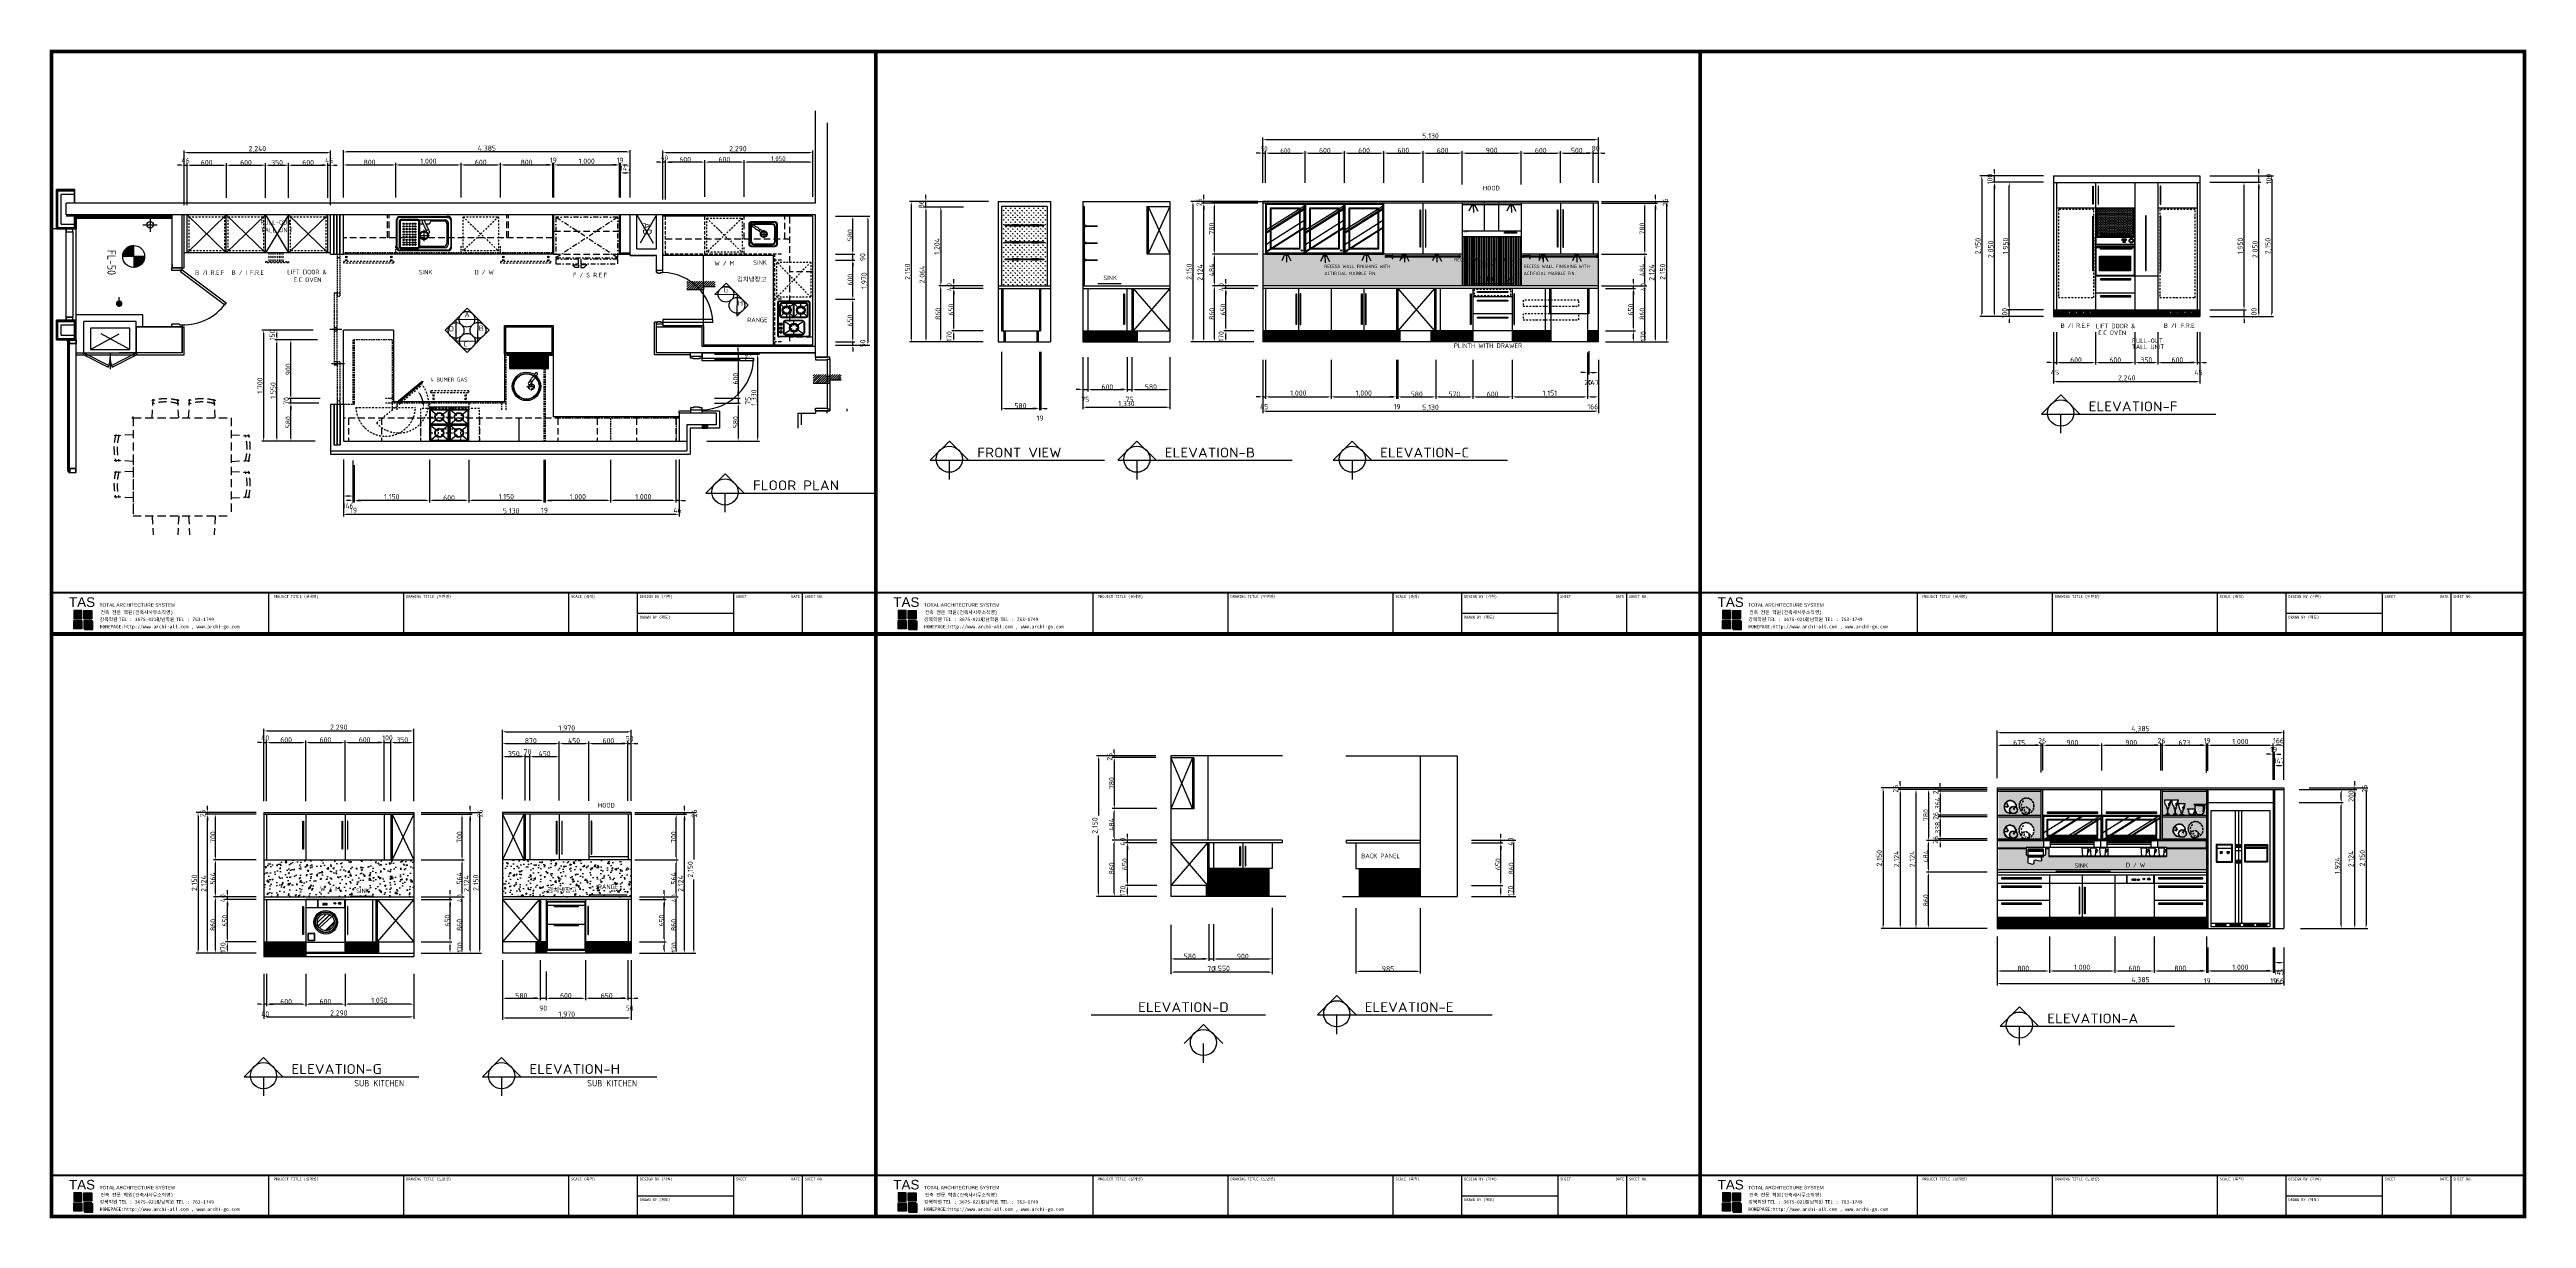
# Model space of a CAD drawing. Extents: x 0 to 79700, y -68 to 28499.
# Drawn here: x 41840 to 79700, y -68 to 17812 of the extents above; entities that cross this region are included whole.
import ezdxf

# ---------------------------------------------------------------- set-up
doc = ezdxf.new("R2010")
doc.units = 0
doc.header["$LTSCALE"] = 50
doc.header["$MEASUREMENT"] = 0
doc.header["$PDMODE"] = 3
for name, pattern in [('BORDER2', [0.875, 0.25, -0.125, 0.25, -0.125, 0, -0.125]), ('CEN', [83, 80, -1, 1, -1]), ('CONT', [2, 1, 1]), ('DASHDOT', [1, 0.5, -0.25, 0, -0.25]), ('DASHEDX2', [1.5, 1, -0.5]), ('HID', [2.3, 1.5, -0.8]), ('HIDDEN', [0.375, 0.25, -0.125]), ('HIDDEN2', [0.1875, 0.125, -0.0625])]:
    doc.linetypes.add(name, pattern=pattern)
doc.layers.get('0').update_dxf_attribs({"linetype": 'CONTINUOUS'})
doc.layers.get('DEFPOINTS').update_dxf_attribs({"linetype": 'CONTINUOUS'})
for name, color, linetype in [('4', 4, 'CONTINUOUS'), ('9', 9, 'CONTINUOUS'), ('A', 30, 'CONTINUOUS'), ('A-ANNO-SYMB', 7, 'CONTINUOUS'), ('A-COLS', 4, 'CONTINUOUS'), ('A-FURN-FIXD', 9, 'CONTINUOUS'), ('A-WALL-PATT', 8, 'CONTINUOUS'), ('A1', 11, 'CONTINUOUS'), ('A2', 6, 'CONTINUOUS'), ('A3', 121, 'CONTINUOUS'), ('A4', 62, 'CONTINUOUS'), ('A5', 21, 'CONTINUOUS'), ('ACC', 40, 'DASHDOT'), ('AQE', 20, 'CONTINUOUS'), ('BASE', 2, 'CONTINUOUS'), ('CEN', 9, 'CEN'), ('COL', 7, 'CONTINUOUS'), ('DIM', 7, 'CONTINUOUS'), ('DOOR', 4, 'CONTINUOUS'), ('door-cen', 1, 'CONTINUOUS'), ('drywall', 7, 'CONTINUOUS'), ('E-3', 9, 'CONTINUOUS'), ('EL03', 3, 'CONTINUOUS'), ('FIN', 6, 'CONTINUOUS'), ('FL', 7, 'CONTINUOUS'), ('FUR', 4, 'CONTINUOUS'), ('FUR-F', 4, 'CONTINUOUS'), ('INS', 5, 'CONTINUOUS'), ('M-FUR', 6, 'HIDDEN'), ('PAT-MABLE', 9, 'CONTINUOUS'), ('PP', 3, 'CONTINUOUS'), ('V', 4, 'CONTINUOUS'), ('W', 3, 'DASHEDX2'), ('W-B', 3, 'CONTINUOUS'), ('W-W', 6, 'CONTINUOUS'), ('w1', 3, 'CONTINUOUS'), ('WAL', 3, 'CONTINUOUS'), ('WALL', 2, 'CONTINUOUS'), ('win', 3, 'CONTINUOUS'), ('가상선', 9, 'HID'), ('단차-평면', 7, 'CONTINUOUS'), ('조명', 7, 'CONTINUOUS'), ('평면실명', 7, 'CONTINUOUS')]:
    doc.layers.add(name, color=color, linetype=linetype)
doc.styles.add('3', font='swissk.ttf')
doc.styles.add('4', font='')
doc.styles.add('HS2', font='architxt.shx', dxfattribs={"bigfont": 'ghs.shx'})
doc.styles.get("Standard").update_dxf_attribs({"font": 'architxt.shx'})
doc.styles.get('4').set_extended_font_data('DotumChe')
doc.dimstyles.new('STANDARD$0', dxfattribs={"dimscale": 0, "dimtxt": 80, "dimasz": 50, "dimexe": 30, "dimexo": 150, "dimtad": 3, "dimdec": 0, "dimdsep": 46, "dimlunit": 6, "dimtxsty": 'Standard', "dimcen": 80, "dimclrd": 254, "dimclre": 254, "dimadec": 0, "dimazin": 0, "dimtfac": 1, "dimtdec": 0, "dimtmove": 2, "dimatfit": 3, "dimfxl": 1, "dimtolj": 1, "dimtzin": 0, "dimarcsym": 0})
pattern_1 = [(0, (117907.311, -7812.857), (5e-15, 18.75), [])]
pattern_2 = [(50, (101195.35, 4393.8), (215.17805, -18.82564), [22.5, -247.5]), (355, (101195.35, 4393.8), (-41.6254, 225.6576), [18, -198]), (100.4514, (101213.28, 4392.24), (173.5528, 206.8319), [19.12206, -210.3426]), (46.1842, (101195.35, 4453.8), (320.1723, -49.6557), [33.75, -371.25]), (96.6356, (101222.03, 4449.67), (280.3988, 292.2354), [28.683, -315.5139]), (351.1842, (101195.35, 4453.8), (280.3986, 292.2356), [27, -297]), (21, (101225.35, 4438.8), (179.0721, -120.78567), [22.5, -247.5]), (326, (101225.35, 4438.8), (72.9946, 217.545), [18, -198]), (71.4514, (101240.28, 4428.74), (252.0668, 96.75915), [19.12206, -210.3426]), (37.5, (101195.35, 4393.81), (3.64796, 99.86816), [0, -195.6, 0, -201, 0, -198.75]), (7.5, (101195.35, 4393.81), (78.92086, 118.32351), [0, -114.6, 0, -191.1, 0, -75.75]), (327.5, (101128.45, 4393.81), (160.14673, -6.76646), [0, -75, 0, -234, 0, -310.5]), (317.5, (101098.45, 4393.8), (174.95585, 30.0315), [0, -97.5, 0, -155.4, 0, -220.5])]
pattern_3 = [(0, (101195.353, 4393.806), (4e-15, 12.5), [])]

# ---------------------------------------------------------------- blocks, each defined once
blk = doc.blocks.new('2044')
at = {"layer": 'A3'}
for centre, radius, start, end in [((-102, -6), 20, 64.6648, 294.7252), ((-57, 193), 185, 255.975, 281.8334), ((-9, -37), 50, 81.9706, 101.8334), ((36, 280), 270, 261.9706, 279.4253), ((62, -6), 20, 123.5654, 228.805), ((78, -6), 20, 239.8809, 83.5429), ((-58, -206), 185, 78.5591, 104.0079), ((-12, 24), 50, 258.5591, 281.7411), ((36, -206), 185, 80.2177, 101.7411)]:
    blk.add_arc(centre, radius, start, end, dxfattribs=at)
blk = doc.blocks.new('2046')
at = {"layer": 'A3'}
for points in [[(-584, 273), (-335, 273, -0.414214), (-305, 243), (-305, -151, -0.414214), (-335, -181), (-584, -181, -0.414214), (-614, -151), (-614, 243, -0.414214)], [(-584, 263), (-335, 263, -0.414214), (-315, 243), (-315, -151, -0.414214), (-335, -171), (-584, -171, -0.414214), (-604, -151), (-604, 243, -0.414214)]]:
    blk.add_lwpolyline(points, format="xyb", close=True, dxfattribs=at)
at = {"layer": 'A3', "color": 62}
blk.add_lwpolyline([(-584, 258), (-335, 258, -0.414214), (-320, 243), (-320, -151, -0.414214), (-335, -166), (-584, -166, -0.414214), (-599, -151), (-599, 243, -0.414214)], format="xyb", close=True, dxfattribs=at)
at = {"layer": 'A3', "color": 21}
for centre in [(-547, 203), (-547, 163), (-547, 121), (-547, 81), (-547, 39), (-547, -1), (-501, 203), (-501, 163), (-501, 121), (-501, 81), (-501, 39), (-501, -1), (-458, 203), (-458, 163), (-458, 121), (-458, 81), (-458, 39), (-458, -1), (-412, 203), (-412, 163), (-412, 121), (-412, 81), (-412, 39), (-412, -1), (-368, 203), (-368, 163), (-368, 121), (-368, 81), (-368, 39), (-368, -1), (-547, -43), (-547, -83), (-547, -116), (-501, -43), (-501, -83), (-501, -116), (-458, -43), (-458, -83), (-458, -116), (-412, -43), (-412, -83), (-412, -116), (-368, -43), (-368, -83), (-368, -116)]:
    blk.add_circle(centre, 10.7, dxfattribs=at)
at = {"layer": 'ACC', "color": 6, "ltscale": 50}
for p, q in [((-326, 24), (-153, 24)), ((-240, 110), (-240, -62))]:
    blk.add_line(p, q, dxfattribs=at)
for radius in [65.6, 56.1]:
    blk.add_circle((-238, 25), radius, dxfattribs=at)
at = {"layer": 'PP', "color": 7}
for p, q in [((-656, -163), (-656, 265)), ((-608, 312), (133, 312)), ((180, 265), (180, -163)), ((133, -210), (-608, -210))]:
    blk.add_line(p, q, dxfattribs=at)
at = {"layer": 'PP', "color": 2}
for p, q in [((-646, -153), (-646, 265)), ((-608, 303), (123, 303)), ((-314, 265), (85, 265)), ((-244, 198), (-305, 198)), ((-171, 198), (-212, 198)), ((-138, 246), (-143, 227)), ((-138, 246), (66, 246)), ((113, 199), (113, -96)), ((133, 217), (133, -115)), ((171, 255), (171, -153)), ((123, -201), (-599, -201)), ((85, -163), (-308, -163)), ((66, -144), (-305, -144))]:
    blk.add_line(p, q, dxfattribs=at)
at = {"layer": 'PP', "color": 7}
for centre, radius, start, end in [((-608, 265), 47.5, 90, 180), ((-304, 227), 28.5, 268.2517, 270), ((133, 265), 47.5, 0, 90), ((-608, -163), 47.5, 180, 270), ((133, -163), 47.5, 270, 0)]:
    blk.add_arc(centre, radius, start, end, dxfattribs=at)
at = {"layer": 'PP', "color": 2}
for centre, radius, start, end in [((-608, 265), 38, 90, 180), ((-171, 227), 28.5, 270, 0), ((66, 198), 47.5, 360, 90), ((85, 217), 47.5, 0, 90), ((123, 255), 47.5, 360, 90), ((-599, -153), 47.5, 180, 270), ((64, -96), 47.5, 270, 0), ((85, -115), 47.5, 270, 0), ((123, -153), 47.5, 270, 360)]:
    blk.add_arc(centre, radius, start, end, dxfattribs=at)
at = {"layer": 'A3', "rotation": 294.5802848916466}
blk.add_blockref('2044', (-198, 148), dxfattribs=at)
blk = doc.blocks.new('1007')
at = {"color": 3}
for p, q in [((-129, -308), (-129, -340)), ((-124, -308), (-124, -340)), ((-67, -308), (-67, -340)), ((-61, -308), (-61, -340)), ((-7, -308), (-7, -340)), ((-2, -308), (-2, -340))]:
    blk.add_line(p, q, dxfattribs=at)
for centre, radius in [((-126, -324), 21.2), ((-126, -324), 16.2), ((-64, -324), 21.2), ((-64, -324), 16.2), ((-5, -324), 21.2), ((-5, -324), 16.2)]:
    blk.add_circle(centre, radius, dxfattribs=at)
at = {"layer": 'ACC', "color": 2, "linetype": 'ByBlock'}
for p, q in [((-479, 92), (-479, -348)), ((-469, 82), (-469, -338)), ((41, 122), (-449, 122)), ((-446, 59), (-446, -314)), ((-440, 53), (-440, -308)), ((31, 112), (-439, 112)), ((-431, 75), (-360, 3)), ((-259, 89), (-416, 89)), ((-265, 83), (-410, 83)), ((-244, 75), (-315, 3)), ((-235, -308), (-235, 53)), ((-229, -314), (-229, 59)), ((-180, 6), (-180, -257)), ((-174, 0), (-174, -251)), ((-167, 19), (-91, -98)), ((-150, 36), (6, 36)), ((0, 30), (-144, 30)), ((23, 19), (-52, -97)), ((30, -251), (30, 0)), ((36, -257), (36, 6)), ((61, -338), (61, 82)), ((71, 92), (71, -348)), ((-449, -378), (41, -378)), ((-370, -20), (-440, -20)), ((-440, -132), (-360, -212)), ((-370, -235), (-440, -235)), ((-361, -43), (-439, -122)), ((-235, -122), (-439, -122)), ((-235, -132), (-439, -132)), ((-439, -368), (31, -368)), ((-361, -259), (-431, -329)), ((-416, -344), (-259, -344)), ((-410, -338), (-265, -338)), ((-235, -132), (-315, -213)), ((-314, -43), (-235, -122)), ((-314, -258), (-244, -329)), ((-235, -20), (-305, -20)), ((-235, -235), (-305, -235)), ((-103, -126), (-174, -126)), ((-87, -152), (-165, -273)), ((-150, -287), (6, -287)), ((-144, -281), (0, -281)), ((-55, -152), (23, -270)), ((30, -126), (-39, -126))]:
    blk.add_line(p, q, dxfattribs=at)
for centre, radius in [((-338, -20), 67.4), ((-338, -20), 62.4), ((-338, -20), 52.4), ((-338, -236), 67.4), ((-338, -236), 62.4), ((-338, -236), 52.4), ((-71, -124), 67.4), ((-71, -124), 62.4), ((-71, -124), 52.4)]:
    blk.add_circle(centre, radius, dxfattribs=at)
for centre, start, end in [((-449, 92), 90, 180), ((-439, 82), 90, 180), ((-416, 59), 90, 180), ((-410, 53), 90, 180), ((-265, 53), 0, 90), ((-259, 59), 0, 90), ((-150, 6), 90, 180), ((-144, 0), 90, 180), ((0, 0), 0, 90), ((6, 6), 0, 90), ((31, 82), 0, 90), ((41, 92), 0, 90), ((-449, -348), 180, 270), ((-439, -338), 180, 270), ((-416, -314), 180, 270), ((-410, -308), 180, 270), ((-265, -308), 270, 0), ((-259, -314), 270, 0), ((-150, -257), 180, 270), ((-144, -251), 180, 270), ((0, -251), 270, 0), ((6, -257), 270, 0), ((31, -338), 270, 0), ((41, -348), 270, 0)]:
    blk.add_arc(centre, 30, start, end, dxfattribs=at)
blk = doc.blocks.new('93')
at = {"color": 101, "ltscale": 200}
for p, q in [((-267, 368), (-267, -152)), ((-267, 368), (-267, -152)), ((31, 368), (-267, 368)), ((21, 125), (-259, 125)), ((21, 115), (-259, 115)), ((-217, 0), (-253, 0)), ((-252, 353), (-147, 266)), ((-217, 241), (-252, 241)), ((-252, 110), (-147, 24)), ((-148, 216), (-250, 130)), ((15, 353), (-89, 266)), ((-88, 216), (16, 130)), ((18, 110), (-87, 23)), ((18, 241), (-18, 241)), ((18, 0), (-18, 0)), ((33, -152), (33, 368)), ((33, 368), (33, -152)), ((33, 368), (33, -152)), ((331, 368), (33, 368)), ((321, 125), (41, 125)), ((321, 115), (41, 115)), ((83, 0), (47, 0)), ((48, 353), (153, 266)), ((83, 241), (48, 241)), ((48, 110), (153, 24)), ((152, 216), (50, 130)), ((315, 353), (211, 266)), ((212, 216), (316, 130)), ((318, 110), (213, 23)), ((318, 241), (282, 241)), ((318, 0), (282, 0)), ((-267, -152), (33, -152)), ((-148, -27), (-252, -112)), ((-86, -26), (18, -112)), ((33, -152), (333, -152)), ((152, -27), (48, -112)), ((214, -26), (318, -112))]:
    blk.add_line(p, q, dxfattribs=at)
for points in [[(-267, 368), (-267, -152), (33, -152), (33, 368)], [(-257, 358), (-257, 125), (23, 125), (23, 358)], [(-252, 353), (-252, 130), (18, 130), (18, 353)], [(18, 110), (18, -112), (-252, -112), (-252, 110)], [(33, 368), (33, -152), (333, -152), (333, 368)], [(43, 358), (43, 125), (323, 125), (323, 358)], [(48, 353), (48, 130), (318, 130), (318, 353)], [(318, 110), (318, -112), (48, -112), (48, 110)]]:
    blk.add_lwpolyline(points, close=True, dxfattribs=at)
for points in [[(23, -117), (23, 358), (-257, 358)], [(-257, 358), (-257, -117), (23, -117)], [(323, -117), (323, 358), (43, 358)], [(43, 358), (43, -117), (323, -117)]]:
    blk.add_lwpolyline(points, dxfattribs=at)
at = {"color": 130, "ltscale": 200}
for centre, radius in [((-117, 241), 69.3), ((-117, -2), 69.3), ((-117, 241), 59.3), ((-117, -2), 59.3), ((183, 241), 69.3), ((183, -2), 69.3), ((183, 241), 59.3), ((183, -2), 59.3), ((-42, -124), 1.38), ((-42, -133), 1.38), ((-27, -130), 7.55), ((-1, -124), 1.38), ((-1, -133), 1.38), ((14, -130), 7.55), ((258, -124), 1.38), ((258, -133), 1.38), ((273, -130), 7.55), ((299, -124), 1.38), ((299, -133), 1.38), ((314, -130), 7.55)]:
    blk.add_circle(centre, radius, dxfattribs=at)
for p in [(-229, -140), (71, -140)]:
    blk.add_text('Miele', height=15, dxfattribs=at).set_placement(p)
blk = doc.blocks.new('6138')
at = {"color": 21, "ltscale": 200}
for p, q in [((-316, 241), (-316, -64)), ((-306, 231), (-306, -54)), ((-286, 196), (-286, -19)), ((89, 276), (-281, 276)), ((-276, 196), (-276, -19)), ((79, 266), (-271, 266)), ((44, 246), (-236, 246)), ((44, 236), (-236, 236)), ((84, -19), (84, 196)), ((94, -19), (94, 196)), ((114, -54), (114, 231)), ((124, -64), (124, 241)), ((-281, -99), (89, -99)), ((-271, -89), (79, -89)), ((-236, -59), (44, -59)), ((-236, -69), (44, -69))]:
    blk.add_line(p, q, dxfattribs=at)
for centre, radius, start, end in [((-281, 241), 35, 90, 180), ((-271, 231), 35, 90, 180), ((-236, 196), 50, 90, 180), ((-236, 196), 40, 90, 180), ((44, 196), 50, 0, 90), ((44, 196), 40, 0, 90), ((79, 231), 35, 360, 90), ((89, 241), 35, 360, 90), ((-281, -64), 35, 180, 270), ((-271, -54), 35, 180, 270), ((-236, -19), 50, 180, 270), ((-236, -19), 40, 180, 270), ((44, -19), 50, 270, 0), ((44, -19), 40, 270, 0), ((79, -54), 35, 270, 360), ((89, -64), 35, 270, 360)]:
    blk.add_arc(centre, radius, start, end, dxfattribs=at)
at = {"layer": 'ACC', "color": 21, "ltscale": 50}
for p, q in [((-146, 91), (-26, 91)), ((-86, 151), (-86, 31))]:
    blk.add_line(p, q, dxfattribs=at)
for radius in [50, 40]:
    blk.add_circle((-86, 91), radius, dxfattribs=at)
at = {"layer": 'A3', "rotation": 325.8064564548724}
blk.add_blockref('2044', (-183, 179), dxfattribs=at)
blk = doc.blocks.new('*D350')
at = {"color": 254, "lineweight": -2, "transparency": 16777216}
for p, q in [((56110, 13509), (55632, 13509)), ((56110, 13339), (55632, 13339)), ((55662, 13389), (55662, 13459))]:
    blk.add_line(p, q, dxfattribs=at)
at = {"color": 254, "transparency": 16777216}
for points in [[(55653, 13459), (55670, 13459), (55662, 13509)], [(55653, 13389), (55670, 13389), (55662, 13339)]]:
    blk.add_solid(points, dxfattribs=at)
at = {"layer": 'DEFPOINTS', "color": 0, "transparency": 16777216}
for p in [(55662, 13509), (56260, 13509), (56260, 13339)]:
    blk.add_point(p, dxfattribs=at)
at = {"color": 0, "transparency": 16777216, "insert": (55591, 13424), "char_height": 80, "attachment_point": 5, "rotation": 90}
blk.add_mtext('\\A1;170', dxfattribs=at)
blk = doc.blocks.new('*D351')
at = {"color": 254, "lineweight": -2, "transparency": 16777216}
for p, q in [((56110, 14159), (55632, 14159)), ((55662, 13559), (55662, 14109)), ((56110, 13509), (55632, 13509))]:
    blk.add_line(p, q, dxfattribs=at)
at = {"color": 254, "transparency": 16777216}
for points in [[(55653, 14109), (55670, 14109), (55662, 14159)], [(55653, 13559), (55670, 13559), (55662, 13509)]]:
    blk.add_solid(points, dxfattribs=at)
at = {"layer": 'DEFPOINTS', "color": 0, "transparency": 16777216}
for p in [(55662, 14159), (56260, 14159), (56260, 13509)]:
    blk.add_point(p, dxfattribs=at)
at = {"color": 0, "transparency": 16777216, "insert": (55621, 13834), "char_height": 80, "attachment_point": 5, "rotation": 90}
blk.add_mtext('\\A1;650', dxfattribs=at)
blk = doc.blocks.new('*D352')
at = {"color": 254, "lineweight": -2, "transparency": 16777216}
for p, q in [((56110, 14199), (55632, 14199)), ((56110, 14159), (55632, 14159)), ((55662, 14249), (55662, 14299)), ((55662, 14159), (55662, 14199)), ((55662, 14109), (55662, 14059))]:
    blk.add_line(p, q, dxfattribs=at)
at = {"color": 254, "transparency": 16777216}
for points in [[(55653, 14249), (55670, 14249), (55662, 14199)], [(55653, 14109), (55670, 14109), (55662, 14159)]]:
    blk.add_solid(points, dxfattribs=at)
at = {"layer": 'DEFPOINTS', "color": 0, "transparency": 16777216}
for p in [(55662, 14199), (56260, 14199), (56260, 14159)]:
    blk.add_point(p, dxfattribs=at)
at = {"color": 0, "transparency": 16777216, "insert": (55591, 14179), "char_height": 80, "attachment_point": 5, "rotation": 90}
blk.add_mtext('\\A1;40', dxfattribs=at)
blk = doc.blocks.new('*D353')
at = {"color": 254, "lineweight": -2, "transparency": 16777216}
for p, q in [((55960, 14199), (55431, 14199)), ((55461, 13389), (55461, 14149)), ((55960, 13339), (55431, 13339))]:
    blk.add_line(p, q, dxfattribs=at)
at = {"color": 254, "transparency": 16777216}
for points in [[(55453, 14149), (55470, 14149), (55461, 14199)], [(55453, 13389), (55470, 13389), (55461, 13339)]]:
    blk.add_solid(points, dxfattribs=at)
at = {"layer": 'DEFPOINTS', "color": 0, "transparency": 16777216}
for p in [(55461, 14199), (56110, 14199), (56110, 13339)]:
    blk.add_point(p, dxfattribs=at)
at = {"color": 0, "transparency": 16777216, "insert": (55421, 13769), "char_height": 80, "attachment_point": 5, "rotation": 90}
blk.add_mtext('\\A1;860', dxfattribs=at)
blk = doc.blocks.new('*D354')
at = {"color": 254, "lineweight": -2, "transparency": 16777216}
for p, q in [((72319, 13831), (71765, 13831)), ((72319, 13731), (71765, 13731)), ((71795, 13881), (71795, 13931)), ((71795, 13731), (71795, 13831)), ((71795, 13681), (71795, 13631))]:
    blk.add_line(p, q, dxfattribs=at)
at = {"color": 254, "transparency": 16777216}
for points in [[(71787, 13881), (71803, 13881), (71795, 13831)], [(71787, 13681), (71803, 13681), (71795, 13731)]]:
    blk.add_solid(points, dxfattribs=at)
at = {"layer": 'DEFPOINTS', "color": 0, "transparency": 16777216}
for p in [(71795, 13831), (72469, 13831), (72469, 13731)]:
    blk.add_point(p, dxfattribs=at)
at = {"color": 0, "transparency": 16777216, "insert": (71724, 13781), "char_height": 80, "attachment_point": 5, "rotation": 90}
blk.add_mtext('\\A1;100', dxfattribs=at)
blk = doc.blocks.new('*D355')
at = {"color": 254, "lineweight": -2, "transparency": 16777216}
for p, q in [((72319, 15781), (71765, 15781)), ((71795, 13881), (71795, 15731)), ((72319, 13831), (71765, 13831))]:
    blk.add_line(p, q, dxfattribs=at)
at = {"color": 254, "transparency": 16777216}
for points in [[(71787, 15731), (71803, 15731), (71795, 15781)], [(71787, 13881), (71803, 13881), (71795, 13831)]]:
    blk.add_solid(points, dxfattribs=at)
at = {"layer": 'DEFPOINTS', "color": 0, "transparency": 16777216}
for p in [(71795, 15781), (72469, 15781), (72469, 13831)]:
    blk.add_point(p, dxfattribs=at)
at = {"color": 0, "transparency": 16777216, "insert": (71747, 14806), "char_height": 80, "attachment_point": 5, "rotation": 90}
blk.add_mtext('\\A1;1,950', dxfattribs=at)
blk = doc.blocks.new('*D356')
at = {"color": 254, "lineweight": -2, "transparency": 16777216}
for p, q in [((72319, 15781), (71539, 15781)), ((71569, 13781), (71569, 15731)), ((72319, 13731), (71539, 13731))]:
    blk.add_line(p, q, dxfattribs=at)
at = {"color": 254, "transparency": 16777216}
for points in [[(71560, 15731), (71577, 15731), (71569, 15781)], [(71560, 13781), (71577, 13781), (71569, 13731)]]:
    blk.add_solid(points, dxfattribs=at)
at = {"layer": 'DEFPOINTS', "color": 0, "transparency": 16777216}
for p in [(71569, 15781), (72469, 15781), (72469, 13731)]:
    blk.add_point(p, dxfattribs=at)
at = {"color": 0, "transparency": 16777216, "insert": (71520, 14756), "char_height": 80, "attachment_point": 5, "rotation": 90}
blk.add_mtext('\\A1;2,050', dxfattribs=at)
blk = doc.blocks.new('*D357')
at = {"color": 254, "lineweight": -2, "transparency": 16777216}
for p, q in [((58979, 4422), (58979, 3873)), ((59559, 4422), (59559, 3873)), ((59029, 3903), (59509, 3903))]:
    blk.add_line(p, q, dxfattribs=at)
at = {"color": 254, "transparency": 16777216}
for points in [[(59029, 3911), (59029, 3894), (58979, 3903)], [(59509, 3911), (59509, 3894), (59559, 3903)]]:
    blk.add_solid(points, dxfattribs=at)
at = {"layer": 'DEFPOINTS', "color": 0, "transparency": 16777216}
for p in [(58979, 4572), (59559, 4572), (59559, 3903)]:
    blk.add_point(p, dxfattribs=at)
at = {"color": 0, "transparency": 16777216, "insert": (59269, 3943), "char_height": 80, "attachment_point": 5}
blk.add_mtext('\\A1;580', dxfattribs=at)
blk = doc.blocks.new('*D358')
at = {"color": 254, "lineweight": -2, "transparency": 16777216}
for p, q in [((60529, 4682), (60529, 3670)), ((58979, 4422), (58979, 3670)), ((60479, 3700), (59029, 3700))]:
    blk.add_line(p, q, dxfattribs=at)
at = {"color": 254, "transparency": 16777216}
for points in [[(59029, 3709), (59029, 3692), (58979, 3700)], [(60479, 3709), (60479, 3692), (60529, 3700)]]:
    blk.add_solid(points, dxfattribs=at)
at = {"layer": 'DEFPOINTS', "color": 0, "transparency": 16777216}
for p in [(58979, 4572), (60529, 4832), (58979, 3700)]:
    blk.add_point(p, dxfattribs=at)
at = {"color": 0, "transparency": 16777216, "insert": (59754, 3749), "char_height": 80, "attachment_point": 5}
blk.add_mtext('\\A1;1,550', dxfattribs=at)
blk = doc.blocks.new('*D359')
at = {"color": 254, "lineweight": -2, "transparency": 16777216}
for p, q in [((43942, 15546), (43942, 16073)), ((43992, 16043), (44492, 16043)), ((44542, 15546), (44542, 16073))]:
    blk.add_line(p, q, dxfattribs=at)
at = {"color": 254, "transparency": 16777216}
for points in [[(43992, 16052), (43992, 16035), (43942, 16043)], [(44492, 16052), (44492, 16035), (44542, 16043)]]:
    blk.add_solid(points, dxfattribs=at)
at = {"layer": 'DEFPOINTS', "color": 0, "transparency": 16777216}
for p in [(44542, 16043), (43942, 15396), (44542, 15396)]:
    blk.add_point(p, dxfattribs=at)
at = {"color": 0, "transparency": 16777216, "insert": (44242, 16084), "char_height": 80, "attachment_point": 5}
blk.add_mtext('\\A1;600', dxfattribs=at)
blk = doc.blocks.new('*D360')
at = {"color": 254, "lineweight": -2, "transparency": 16777216}
for p, q in [((44542, 15546), (44542, 16073)), ((44592, 16043), (45092, 16043)), ((45142, 15546), (45142, 16073))]:
    blk.add_line(p, q, dxfattribs=at)
at = {"color": 254, "transparency": 16777216}
for points in [[(44592, 16052), (44592, 16035), (44542, 16043)], [(45092, 16052), (45092, 16035), (45142, 16043)]]:
    blk.add_solid(points, dxfattribs=at)
at = {"layer": 'DEFPOINTS', "color": 0, "transparency": 16777216}
for p in [(45142, 16043), (44542, 15396), (45142, 15396)]:
    blk.add_point(p, dxfattribs=at)
at = {"color": 0, "transparency": 16777216, "insert": (44842, 16084), "char_height": 80, "attachment_point": 5}
blk.add_mtext('\\A1;600', dxfattribs=at)
blk = doc.blocks.new('*D361')
at = {"color": 254, "lineweight": -2, "transparency": 16777216}
for p, q in [((45142, 15546), (45142, 16073)), ((45192, 16043), (45442, 16043)), ((45492, 15546), (45492, 16073))]:
    blk.add_line(p, q, dxfattribs=at)
at = {"color": 254, "transparency": 16777216}
for points in [[(45192, 16052), (45192, 16035), (45142, 16043)], [(45442, 16052), (45442, 16035), (45492, 16043)]]:
    blk.add_solid(points, dxfattribs=at)
at = {"layer": 'DEFPOINTS', "color": 0, "transparency": 16777216}
for p in [(45492, 16043), (45142, 15396), (45492, 15396)]:
    blk.add_point(p, dxfattribs=at)
at = {"color": 0, "transparency": 16777216, "insert": (45317, 16084), "char_height": 80, "attachment_point": 5}
blk.add_mtext('\\A1;350', dxfattribs=at)
blk = doc.blocks.new('*D362')
at = {"color": 254, "lineweight": -2, "transparency": 16777216}
for p, q in [((45492, 15546), (45492, 16073)), ((45542, 16043), (46042, 16043)), ((46092, 15546), (46092, 16073))]:
    blk.add_line(p, q, dxfattribs=at)
at = {"color": 254, "transparency": 16777216}
for points in [[(45542, 16052), (45542, 16035), (45492, 16043)], [(46042, 16052), (46042, 16035), (46092, 16043)]]:
    blk.add_solid(points, dxfattribs=at)
at = {"layer": 'DEFPOINTS', "color": 0, "transparency": 16777216}
for p in [(46092, 16043), (45492, 15396), (46092, 15396)]:
    blk.add_point(p, dxfattribs=at)
at = {"color": 0, "transparency": 16777216, "insert": (45792, 16084), "char_height": 80, "attachment_point": 5}
blk.add_mtext('\\A1;600', dxfattribs=at)
blk = doc.blocks.new('*D409')
at = {"color": 254, "lineweight": -2, "transparency": 16777216}
for p, q in [((72469, 13490), (72469, 12993)), ((72514, 13490), (72514, 12993)), ((72419, 13023), (72369, 13023)), ((72469, 13023), (72514, 13023)), ((72564, 13023), (72614, 13023))]:
    blk.add_line(p, q, dxfattribs=at)
at = {"color": 254, "transparency": 16777216}
for points in [[(72419, 13032), (72419, 13015), (72469, 13023)], [(72564, 13032), (72564, 13015), (72514, 13023)]]:
    blk.add_solid(points, dxfattribs=at)
at = {"layer": 'DEFPOINTS', "color": 0, "transparency": 16777216}
for p in [(72469, 13640), (72514, 13640), (72514, 13023)]:
    blk.add_point(p, dxfattribs=at)
at = {"color": 0, "transparency": 16777216, "insert": (72492, 12872), "char_height": 80, "attachment_point": 5}
blk.add_mtext('\\A1;45', dxfattribs=at)
blk = doc.blocks.new('*D410')
at = {"color": 254, "lineweight": -2, "transparency": 16777216}
for p, q in [((72514, 13490), (72514, 12993)), ((73114, 13490), (73114, 12993)), ((72564, 13023), (73064, 13023))]:
    blk.add_line(p, q, dxfattribs=at)
at = {"color": 254, "transparency": 16777216}
for points in [[(72564, 13032), (72564, 13015), (72514, 13023)], [(73064, 13032), (73064, 13015), (73114, 13023)]]:
    blk.add_solid(points, dxfattribs=at)
at = {"layer": 'DEFPOINTS', "color": 0, "transparency": 16777216}
for p in [(72514, 13640), (73114, 13640), (73114, 13023)]:
    blk.add_point(p, dxfattribs=at)
at = {"color": 0, "transparency": 16777216, "insert": (72814, 13064), "char_height": 80, "attachment_point": 5}
blk.add_mtext('\\A1;600', dxfattribs=at)
blk = doc.blocks.new('*D411')
at = {"color": 254, "lineweight": -2, "transparency": 16777216}
for p, q in [((73114, 13490), (73114, 12993)), ((73714, 13490), (73714, 12993)), ((73164, 13023), (73664, 13023))]:
    blk.add_line(p, q, dxfattribs=at)
at = {"color": 254, "transparency": 16777216}
for points in [[(73164, 13032), (73164, 13015), (73114, 13023)], [(73664, 13032), (73664, 13015), (73714, 13023)]]:
    blk.add_solid(points, dxfattribs=at)
at = {"layer": 'DEFPOINTS', "color": 0, "transparency": 16777216}
for p in [(73114, 13640), (73714, 13640), (73714, 13023)]:
    blk.add_point(p, dxfattribs=at)
at = {"color": 0, "transparency": 16777216, "insert": (73414, 13064), "char_height": 80, "attachment_point": 5}
blk.add_mtext('\\A1;600', dxfattribs=at)
blk = doc.blocks.new('*D412')
at = {"color": 254, "lineweight": -2, "transparency": 16777216}
for p, q in [((73714, 13490), (73714, 12993)), ((74064, 13490), (74064, 12993)), ((73764, 13023), (74014, 13023))]:
    blk.add_line(p, q, dxfattribs=at)
at = {"color": 254, "transparency": 16777216}
for points in [[(73764, 13032), (73764, 13015), (73714, 13023)], [(74014, 13032), (74014, 13015), (74064, 13023)]]:
    blk.add_solid(points, dxfattribs=at)
at = {"layer": 'DEFPOINTS', "color": 0, "transparency": 16777216}
for p in [(73714, 13640), (74064, 13640), (74064, 13023)]:
    blk.add_point(p, dxfattribs=at)
at = {"color": 0, "transparency": 16777216, "insert": (73889, 13064), "char_height": 80, "attachment_point": 5}
blk.add_mtext('\\A1;350', dxfattribs=at)
blk = doc.blocks.new('*D413')
at = {"color": 254, "lineweight": -2, "transparency": 16777216}
for p, q in [((74064, 13490), (74064, 12993)), ((74664, 13490), (74664, 12993)), ((74114, 13023), (74614, 13023))]:
    blk.add_line(p, q, dxfattribs=at)
at = {"color": 254, "transparency": 16777216}
for points in [[(74114, 13032), (74114, 13015), (74064, 13023)], [(74614, 13032), (74614, 13015), (74664, 13023)]]:
    blk.add_solid(points, dxfattribs=at)
at = {"layer": 'DEFPOINTS', "color": 0, "transparency": 16777216}
for p in [(74064, 13640), (74664, 13640), (74664, 13023)]:
    blk.add_point(p, dxfattribs=at)
at = {"color": 0, "transparency": 16777216, "insert": (74364, 13064), "char_height": 80, "attachment_point": 5}
blk.add_mtext('\\A1;600', dxfattribs=at)
blk = doc.blocks.new('*D414')
at = {"color": 254, "lineweight": -2, "transparency": 16777216}
for p, q in [((74664, 13490), (74664, 12993)), ((74709, 13490), (74709, 12993)), ((74614, 13023), (74564, 13023)), ((74664, 13023), (74709, 13023)), ((74759, 13023), (74809, 13023))]:
    blk.add_line(p, q, dxfattribs=at)
at = {"color": 254, "transparency": 16777216}
for points in [[(74614, 13032), (74614, 13015), (74664, 13023)], [(74759, 13032), (74759, 13015), (74709, 13023)]]:
    blk.add_solid(points, dxfattribs=at)
at = {"layer": 'DEFPOINTS', "color": 0, "transparency": 16777216}
for p in [(74664, 13640), (74709, 13640), (74709, 13023)]:
    blk.add_point(p, dxfattribs=at)
at = {"color": 0, "transparency": 16777216, "insert": (74687, 12872), "char_height": 80, "attachment_point": 5}
blk.add_mtext('\\A1;45', dxfattribs=at)
blk = doc.blocks.new('*D415')
at = {"color": 254, "lineweight": -2, "transparency": 16777216}
for p, q in [((72469, 13490), (72469, 12702)), ((74709, 13490), (74709, 12702)), ((72519, 12732), (74659, 12732))]:
    blk.add_line(p, q, dxfattribs=at)
at = {"color": 254, "transparency": 16777216}
for points in [[(72519, 12741), (72519, 12724), (72469, 12732)], [(74659, 12741), (74659, 12724), (74709, 12732)]]:
    blk.add_solid(points, dxfattribs=at)
at = {"layer": 'DEFPOINTS', "color": 0, "transparency": 16777216}
for p in [(72469, 13640), (74709, 13640), (74709, 12732)]:
    blk.add_point(p, dxfattribs=at)
at = {"color": 0, "transparency": 16777216, "insert": (73589, 12781), "char_height": 80, "attachment_point": 5}
blk.add_mtext('\\A1;2,240', dxfattribs=at)
blk = doc.blocks.new('A12')
at = {"layer": 'A3'}
for p, q in [((-318, 0), (-223, 0)), ((-318, 0), (-308, -122)), ((-233, -122), (-223, 0)), ((-191, 0), (-181, -122)), ((-191, 0), (-97, 0)), ((-107, -122), (-97, 0)), ((-47, 0), (-37, -122)), ((-47, 0), (47, 0)), ((37, -122), (47, 0)), ((-308, -122), (-233, -122)), ((-181, -122), (-107, -122)), ((-37, -122), (37, -122))]:
    blk.add_line(p, q, dxfattribs=at)
for points, knots in [([(-225, -23), (-221, -20), (-210, -15), (-201, -53), (-217, -70), (-229, -80)], [6.66989, 6.66989, 6.66989, 6.66989, 19.952945, 41.910176, 88.746657, 88.746657, 88.746657, 88.746657]), ([(-225, -27), (-224, -26), (-222, -25), (-220, -24), (-219, -23), (-217, -22), (-217, -22), (-216, -22), (-216, -22), (-215, -22), (-215, -22), (-215, -22), (-214, -22), (-214, -22), (-214, -22), (-214, -22), (-214, -23), (-213, -23), (-213, -24), (-212, -25), (-212, -25), (-211, -27), (-210, -29), (-210, -32), (-209, -34), (-209, -37), (-209, -38), (-209, -43), (-209, -46), (-211, -52), (-212, -55), (-214, -60), (-216, -63), (-220, -67), (-222, -69), (-226, -73), (-227, -75), (-229, -76)], [4.376404, 4.376404, 4.376404, 4.376404, 8.499291, 8.499291, 12.685872, 12.685872, 15.313026, 15.313026, 17.504002, 17.504002, 19.694979, 19.694979, 20.750427, 20.750427, 21.805874, 21.805874, 24.120493, 24.120493, 26.435111, 26.435111, 28.74973, 28.74973, 33.506101, 33.506101, 38.262472, 38.262472, 41.575051, 41.575051, 50.975829, 50.975829, 60.376607, 60.376607, 69.777384, 69.777384, 79.178162, 79.178162, 85.966284, 85.966284, 85.966284, 85.966284]), ([(-99, -23), (-94, -20), (-84, -15), (-75, -53), (-90, -70), (-103, -80)], [6.66989, 6.66989, 6.66989, 6.66989, 19.952945, 41.910176, 88.746657, 88.746657, 88.746657, 88.746657]), ([(-99, -27), (-98, -26), (-96, -25), (-94, -24), (-93, -23), (-91, -22), (-91, -22), (-90, -22), (-89, -22), (-89, -22), (-89, -22), (-88, -22), (-88, -22), (-88, -22), (-88, -22), (-88, -22), (-87, -23), (-87, -23), (-86, -24), (-86, -25), (-86, -25), (-85, -27), (-84, -29), (-84, -32), (-83, -34), (-83, -37), (-83, -38), (-83, -43), (-83, -46), (-84, -52), (-85, -55), (-88, -60), (-90, -63), (-93, -67), (-95, -69), (-99, -73), (-101, -75), (-103, -76)], [4.376404, 4.376404, 4.376404, 4.376404, 8.499291, 8.499291, 12.685872, 12.685872, 15.313026, 15.313026, 17.504002, 17.504002, 19.694979, 19.694979, 20.750427, 20.750427, 21.805874, 21.805874, 24.120493, 24.120493, 26.435111, 26.435111, 28.74973, 28.74973, 33.506101, 33.506101, 38.262472, 38.262472, 41.575051, 41.575051, 50.975829, 50.975829, 60.376607, 60.376607, 69.777384, 69.777384, 79.178162, 79.178162, 85.966284, 85.966284, 85.966284, 85.966284]), ([(45, -23), (50, -20), (60, -15), (69, -53), (54, -70), (41, -80)], [6.66989, 6.66989, 6.66989, 6.66989, 19.952945, 41.910176, 88.746657, 88.746657, 88.746657, 88.746657]), ([(45, -27), (46, -26), (48, -25), (50, -24), (51, -23), (53, -22), (53, -22), (54, -22), (55, -22), (55, -22), (55, -22), (56, -22), (56, -22), (56, -22), (56, -22), (56, -22), (57, -23), (57, -23), (58, -24), (58, -25), (58, -25), (59, -27), (60, -29), (60, -32), (61, -34), (61, -37), (61, -38), (61, -43), (61, -46), (60, -52), (59, -55), (56, -60), (54, -63), (51, -67), (49, -69), (45, -73), (43, -75), (41, -76)], [4.376404, 4.376404, 4.376404, 4.376404, 8.499291, 8.499291, 12.685872, 12.685872, 15.313026, 15.313026, 17.504002, 17.504002, 19.694979, 19.694979, 20.750427, 20.750427, 21.805874, 21.805874, 24.120493, 24.120493, 26.435111, 26.435111, 28.74973, 28.74973, 33.506101, 33.506101, 38.262472, 38.262472, 41.575051, 41.575051, 50.975829, 50.975829, 60.376607, 60.376607, 69.777384, 69.777384, 79.178162, 79.178162, 85.966284, 85.966284, 85.966284, 85.966284])]:
    blk.add_open_spline(points, degree=3, knots=knots, dxfattribs=at)
blk = doc.blocks.new('*D416')
at = {"color": 254, "lineweight": -2, "transparency": 16777216}
for p, q in [((56390, 13186), (56390, 12294)), ((56970, 13186), (56970, 12294)), ((56440, 12324), (56920, 12324))]:
    blk.add_line(p, q, dxfattribs=at)
at = {"color": 254, "transparency": 16777216}
for points in [[(56440, 12332), (56440, 12315), (56390, 12324)], [(56920, 12332), (56920, 12315), (56970, 12324)]]:
    blk.add_solid(points, dxfattribs=at)
at = {"layer": 'DEFPOINTS', "color": 0, "transparency": 16777216}
for p in [(56390, 13336), (56970, 13336), (56970, 12324)]:
    blk.add_point(p, dxfattribs=at)
at = {"color": 0, "transparency": 16777216, "insert": (56680, 12364), "char_height": 80, "attachment_point": 5}
blk.add_mtext('\\A1;580', dxfattribs=at)
blk = doc.blocks.new('*D417')
at = {"color": 254, "lineweight": -2, "transparency": 16777216}
for p, q in [((56970, 13186), (56970, 12294)), ((56989, 13186), (56989, 12294)), ((56920, 12324), (56870, 12324)), ((56970, 12324), (56989, 12324)), ((57039, 12324), (57089, 12324))]:
    blk.add_line(p, q, dxfattribs=at)
at = {"color": 254, "transparency": 16777216}
for points in [[(56920, 12332), (56920, 12315), (56970, 12324)], [(57039, 12332), (57039, 12315), (56989, 12324)]]:
    blk.add_solid(points, dxfattribs=at)
at = {"layer": 'DEFPOINTS', "color": 0, "transparency": 16777216}
for p in [(56970, 13336), (56989, 13336), (56989, 12324)]:
    blk.add_point(p, dxfattribs=at)
at = {"color": 0, "transparency": 16777216, "insert": (56979, 12173), "char_height": 80, "attachment_point": 5}
blk.add_mtext('\\A1;19', dxfattribs=at)
blk = doc.blocks.new('*D418')
at = {"color": 254, "lineweight": -2, "transparency": 16777216}
for p, q in [((55235, 15539), (55235, 15589)), ((56190, 15489), (55205, 15489)), ((55810, 15403), (55205, 15403)), ((55235, 15403), (55235, 15489)), ((55235, 15353), (55235, 15303))]:
    blk.add_line(p, q, dxfattribs=at)
at = {"color": 254, "transparency": 16777216}
for points in [[(55227, 15539), (55243, 15539), (55235, 15489)], [(55227, 15353), (55243, 15353), (55235, 15403)]]:
    blk.add_solid(points, dxfattribs=at)
at = {"layer": 'DEFPOINTS', "color": 0, "transparency": 16777216}
for p in [(55235, 15489), (55960, 15403), (56340, 15489)]:
    blk.add_point(p, dxfattribs=at)
at = {"color": 0, "transparency": 16777216, "insert": (55164, 15446), "char_height": 80, "attachment_point": 5, "rotation": 90}
blk.add_mtext('\\A1;86', dxfattribs=at)
blk = doc.blocks.new('*D419')
at = {"color": 254, "lineweight": -2, "transparency": 16777216}
for p, q in [((55810, 15403), (55205, 15403)), ((55235, 15353), (55235, 13389)), ((55960, 13339), (55205, 13339))]:
    blk.add_line(p, q, dxfattribs=at)
at = {"color": 254, "transparency": 16777216}
for points in [[(55227, 15353), (55243, 15353), (55235, 15403)], [(55227, 13389), (55243, 13389), (55235, 13339)]]:
    blk.add_solid(points, dxfattribs=at)
at = {"layer": 'DEFPOINTS', "color": 0, "transparency": 16777216}
for p in [(55960, 15403), (55235, 13339), (56110, 13339)]:
    blk.add_point(p, dxfattribs=at)
at = {"color": 0, "transparency": 16777216, "insert": (55187, 14371), "char_height": 80, "attachment_point": 5, "rotation": 90}
blk.add_mtext('\\A1;2,064', dxfattribs=at)
blk = doc.blocks.new('*D420')
at = {"color": 254, "lineweight": -2, "transparency": 16777216}
for p, q in [((55660, 15403), (55431, 15403)), ((55461, 15353), (55461, 14249)), ((55960, 14199), (55431, 14199))]:
    blk.add_line(p, q, dxfattribs=at)
at = {"color": 254, "transparency": 16777216}
for points in [[(55453, 15353), (55470, 15353), (55461, 15403)], [(55453, 14249), (55470, 14249), (55461, 14199)]]:
    blk.add_solid(points, dxfattribs=at)
at = {"layer": 'DEFPOINTS', "color": 0, "transparency": 16777216}
for p in [(55810, 15403), (55461, 14199), (56110, 14199)]:
    blk.add_point(p, dxfattribs=at)
at = {"color": 0, "transparency": 16777216, "insert": (55413, 14801), "char_height": 80, "attachment_point": 5, "rotation": 90}
blk.add_mtext('\\A1;1,204', dxfattribs=at)
blk = doc.blocks.new('*D421')
at = {"color": 254, "lineweight": -2, "transparency": 16777216}
for p, q in [((56040, 15489), (54982, 15489)), ((55012, 15439), (55012, 13389)), ((55960, 13339), (54982, 13339))]:
    blk.add_line(p, q, dxfattribs=at)
at = {"color": 254, "transparency": 16777216}
for points in [[(55003, 15439), (55020, 15439), (55012, 15489)], [(55003, 13389), (55020, 13389), (55012, 13339)]]:
    blk.add_solid(points, dxfattribs=at)
at = {"layer": 'DEFPOINTS', "color": 0, "transparency": 16777216}
for p in [(56190, 15489), (55012, 13339), (56110, 13339)]:
    blk.add_point(p, dxfattribs=at)
at = {"color": 0, "transparency": 16777216, "insert": (54963, 14414), "char_height": 80, "attachment_point": 5, "rotation": 90}
blk.add_mtext('\\A1;2,150', dxfattribs=at)
blk = doc.blocks.new('*D422')
at = {"color": 254, "lineweight": -2, "transparency": 16777216}
for p, q in [((71569, 15931), (71569, 15981)), ((72319, 15881), (71539, 15881)), ((72158, 15781), (71539, 15781)), ((71569, 15781), (71569, 15881)), ((71569, 15731), (71569, 15681))]:
    blk.add_line(p, q, dxfattribs=at)
at = {"color": 254, "transparency": 16777216}
for points in [[(71560, 15931), (71577, 15931), (71569, 15881)], [(71560, 15731), (71577, 15731), (71569, 15781)]]:
    blk.add_solid(points, dxfattribs=at)
at = {"layer": 'DEFPOINTS', "color": 0, "transparency": 16777216}
for p in [(71569, 15881), (72308, 15781), (72469, 15881)]:
    blk.add_point(p, dxfattribs=at)
at = {"color": 0, "transparency": 16777216, "insert": (71498, 15831), "char_height": 80, "attachment_point": 5, "rotation": 90}
blk.add_mtext('\\A1;100', dxfattribs=at)
blk = doc.blocks.new('*D423')
at = {"color": 254, "lineweight": -2, "transparency": 16777216}
for p, q in [((72158, 15881), (71343, 15881)), ((71373, 15831), (71373, 13781)), ((72158, 13731), (71343, 13731))]:
    blk.add_line(p, q, dxfattribs=at)
at = {"color": 254, "transparency": 16777216}
for points in [[(71365, 15831), (71382, 15831), (71373, 15881)], [(71365, 13781), (71382, 13781), (71373, 13731)]]:
    blk.add_solid(points, dxfattribs=at)
at = {"layer": 'DEFPOINTS', "color": 0, "transparency": 16777216}
for p in [(72308, 15881), (71373, 13731), (72308, 13731)]:
    blk.add_point(p, dxfattribs=at)
at = {"color": 0, "transparency": 16777216, "insert": (71325, 14806), "char_height": 80, "attachment_point": 5, "rotation": 90}
blk.add_mtext('\\A1;2,150', dxfattribs=at)
blk = doc.blocks.new('*D424')
at = {"color": 254, "lineweight": -2, "transparency": 16777216}
for p, q in [((74859, 13831), (75413, 13831)), ((74859, 13731), (75413, 13731)), ((75383, 13881), (75383, 13931)), ((75383, 13731), (75383, 13831)), ((75383, 13681), (75383, 13631))]:
    blk.add_line(p, q, dxfattribs=at)
at = {"color": 254, "transparency": 16777216}
for points in [[(75375, 13881), (75391, 13881), (75383, 13831)], [(75375, 13681), (75391, 13681), (75383, 13731)]]:
    blk.add_solid(points, dxfattribs=at)
at = {"layer": 'DEFPOINTS', "color": 0, "transparency": 16777216}
for p in [(74709, 13831), (74709, 13731), (75383, 13831)]:
    blk.add_point(p, dxfattribs=at)
at = {"color": 0, "transparency": 16777216, "insert": (75534, 13781), "char_height": 80, "attachment_point": 5, "rotation": 90}
blk.add_mtext('\\A1;100', dxfattribs=at)
blk = doc.blocks.new('*D425')
at = {"color": 254, "lineweight": -2, "transparency": 16777216}
for p, q in [((74859, 15781), (75413, 15781)), ((75383, 13881), (75383, 15731)), ((74859, 13831), (75413, 13831))]:
    blk.add_line(p, q, dxfattribs=at)
at = {"color": 254, "transparency": 16777216}
for points in [[(75375, 15731), (75391, 15731), (75383, 15781)], [(75375, 13881), (75391, 13881), (75383, 13831)]]:
    blk.add_solid(points, dxfattribs=at)
at = {"layer": 'DEFPOINTS', "color": 0, "transparency": 16777216}
for p in [(74709, 15781), (75383, 15781), (74709, 13831)]:
    blk.add_point(p, dxfattribs=at)
at = {"color": 0, "transparency": 16777216, "insert": (75335, 14806), "char_height": 80, "attachment_point": 5, "rotation": 90}
blk.add_mtext('\\A1;1,950', dxfattribs=at)
blk = doc.blocks.new('*D426')
at = {"color": 254, "lineweight": -2, "transparency": 16777216}
for p, q in [((74859, 15781), (75639, 15781)), ((75609, 13781), (75609, 15731)), ((74859, 13731), (75639, 13731))]:
    blk.add_line(p, q, dxfattribs=at)
at = {"color": 254, "transparency": 16777216}
for points in [[(75601, 15731), (75618, 15731), (75609, 15781)], [(75601, 13781), (75618, 13781), (75609, 13731)]]:
    blk.add_solid(points, dxfattribs=at)
at = {"layer": 'DEFPOINTS', "color": 0, "transparency": 16777216}
for p in [(74709, 15781), (75609, 15781), (74709, 13731)]:
    blk.add_point(p, dxfattribs=at)
at = {"color": 0, "transparency": 16777216, "insert": (75561, 14756), "char_height": 80, "attachment_point": 5, "rotation": 90}
blk.add_mtext('\\A1;2,050', dxfattribs=at)
blk = doc.blocks.new('*D427')
at = {"color": 254, "lineweight": -2, "transparency": 16777216}
for p, q in [((75609, 15931), (75609, 15981)), ((74859, 15881), (75639, 15881)), ((75009, 15781), (75639, 15781)), ((75609, 15781), (75609, 15881)), ((75609, 15731), (75609, 15681))]:
    blk.add_line(p, q, dxfattribs=at)
at = {"color": 254, "transparency": 16777216}
for points in [[(75601, 15931), (75618, 15931), (75609, 15881)], [(75601, 15731), (75618, 15731), (75609, 15781)]]:
    blk.add_solid(points, dxfattribs=at)
at = {"layer": 'DEFPOINTS', "color": 0, "transparency": 16777216}
for p in [(74709, 15881), (74859, 15781), (75609, 15881)]:
    blk.add_point(p, dxfattribs=at)
at = {"color": 0, "transparency": 16777216, "insert": (75760, 15831), "char_height": 80, "attachment_point": 5, "rotation": 90}
blk.add_mtext('\\A1;100', dxfattribs=at)
blk = doc.blocks.new('*D428')
at = {"color": 254, "lineweight": -2, "transparency": 16777216}
for p, q in [((75009, 15881), (75835, 15881)), ((75805, 15831), (75805, 13781)), ((75009, 13731), (75835, 13731))]:
    blk.add_line(p, q, dxfattribs=at)
at = {"color": 254, "transparency": 16777216}
for points in [[(75796, 15831), (75813, 15831), (75805, 15881)], [(75796, 13781), (75813, 13781), (75805, 13731)]]:
    blk.add_solid(points, dxfattribs=at)
at = {"layer": 'DEFPOINTS', "color": 0, "transparency": 16777216}
for p in [(74859, 15881), (74859, 13731), (75805, 13731)]:
    blk.add_point(p, dxfattribs=at)
at = {"color": 0, "transparency": 16777216, "insert": (75756, 14806), "char_height": 80, "attachment_point": 5, "rotation": 90}
blk.add_mtext('\\A1;2,150', dxfattribs=at)
blk = doc.blocks.new('*D429')
at = {"color": 254, "lineweight": -2, "transparency": 16777216}
for p, q in [((58763, 5027), (58284, 5027)), ((58314, 4907), (58314, 4977)), ((58763, 4857), (58284, 4857))]:
    blk.add_line(p, q, dxfattribs=at)
at = {"color": 254, "transparency": 16777216}
for points in [[(58306, 4977), (58323, 4977), (58314, 5027)], [(58306, 4907), (58323, 4907), (58314, 4857)]]:
    blk.add_solid(points, dxfattribs=at)
at = {"layer": 'DEFPOINTS', "color": 0, "transparency": 16777216}
for p in [(58314, 5027), (58913, 5027), (58913, 4857)]:
    blk.add_point(p, dxfattribs=at)
at = {"color": 0, "transparency": 16777216, "insert": (58243, 4942), "char_height": 80, "attachment_point": 5, "rotation": 90}
blk.add_mtext('\\A1;170', dxfattribs=at)
blk = doc.blocks.new('*D430')
at = {"color": 254, "lineweight": -2, "transparency": 16777216}
for p, q in [((58763, 5677), (58284, 5677)), ((58314, 5077), (58314, 5627)), ((58763, 5027), (58284, 5027))]:
    blk.add_line(p, q, dxfattribs=at)
at = {"color": 254, "transparency": 16777216}
for points in [[(58306, 5627), (58323, 5627), (58314, 5677)], [(58306, 5077), (58323, 5077), (58314, 5027)]]:
    blk.add_solid(points, dxfattribs=at)
at = {"layer": 'DEFPOINTS', "color": 0, "transparency": 16777216}
for p in [(58314, 5677), (58913, 5677), (58913, 5027)]:
    blk.add_point(p, dxfattribs=at)
at = {"color": 0, "transparency": 16777216, "insert": (58274, 5352), "char_height": 80, "attachment_point": 5, "rotation": 90}
blk.add_mtext('\\A1;650', dxfattribs=at)
blk = doc.blocks.new('*D431')
at = {"color": 254, "lineweight": -2, "transparency": 16777216}
for p, q in [((58763, 5717), (58284, 5717)), ((58314, 5767), (58314, 5817)), ((58314, 5677), (58314, 5717)), ((58763, 5677), (58284, 5677)), ((58314, 5627), (58314, 5577))]:
    blk.add_line(p, q, dxfattribs=at)
at = {"color": 254, "transparency": 16777216}
for points in [[(58306, 5767), (58323, 5767), (58314, 5717)], [(58306, 5627), (58323, 5627), (58314, 5677)]]:
    blk.add_solid(points, dxfattribs=at)
at = {"layer": 'DEFPOINTS', "color": 0, "transparency": 16777216}
for p in [(58314, 5717), (58913, 5717), (58913, 5677)]:
    blk.add_point(p, dxfattribs=at)
at = {"color": 0, "transparency": 16777216, "insert": (58243, 5697), "char_height": 80, "attachment_point": 5, "rotation": 90}
blk.add_mtext('\\A1;40', dxfattribs=at)
blk = doc.blocks.new('*D432')
at = {"color": 254, "lineweight": -2, "transparency": 16777216}
for p, q in [((58613, 5717), (58084, 5717)), ((58114, 4907), (58114, 5667)), ((58613, 4857), (58084, 4857))]:
    blk.add_line(p, q, dxfattribs=at)
at = {"color": 254, "transparency": 16777216}
for points in [[(58106, 5667), (58122, 5667), (58114, 5717)], [(58106, 4907), (58122, 4907), (58114, 4857)]]:
    blk.add_solid(points, dxfattribs=at)
at = {"layer": 'DEFPOINTS', "color": 0, "transparency": 16777216}
for p in [(58114, 5717), (58763, 5717), (58763, 4857)]:
    blk.add_point(p, dxfattribs=at)
at = {"color": 0, "transparency": 16777216, "insert": (58073, 5287), "char_height": 80, "attachment_point": 5, "rotation": 90}
blk.add_mtext('\\A1;860', dxfattribs=at)
blk = doc.blocks.new('*D433')
at = {"color": 254, "lineweight": -2, "transparency": 16777216}
for p, q in [((58763, 6201), (58084, 6201)), ((58114, 5767), (58114, 6151)), ((58613, 5717), (58084, 5717))]:
    blk.add_line(p, q, dxfattribs=at)
at = {"color": 254, "transparency": 16777216}
for points in [[(58106, 6151), (58122, 6151), (58114, 6201)], [(58106, 5767), (58122, 5767), (58114, 5717)]]:
    blk.add_solid(points, dxfattribs=at)
at = {"layer": 'DEFPOINTS', "color": 0, "transparency": 16777216}
for p in [(58114, 6201), (58913, 6201), (58763, 5717)]:
    blk.add_point(p, dxfattribs=at)
at = {"color": 0, "transparency": 16777216, "insert": (58073, 5959), "char_height": 80, "attachment_point": 5, "rotation": 90}
blk.add_mtext('\\A1;484', dxfattribs=at)
blk = doc.blocks.new('*D434')
at = {"color": 254, "lineweight": -2, "transparency": 16777216}
for p, q in [((58613, 6981), (58084, 6981)), ((58114, 6931), (58114, 6251)), ((58613, 6201), (58084, 6201))]:
    blk.add_line(p, q, dxfattribs=at)
at = {"color": 254, "transparency": 16777216}
for points in [[(58106, 6931), (58122, 6931), (58114, 6981)], [(58106, 6251), (58122, 6251), (58114, 6201)]]:
    blk.add_solid(points, dxfattribs=at)
at = {"layer": 'DEFPOINTS', "color": 0, "transparency": 16777216}
for p in [(58763, 6981), (58114, 6201), (58763, 6201)]:
    blk.add_point(p, dxfattribs=at)
at = {"color": 0, "transparency": 16777216, "insert": (58073, 6591), "char_height": 80, "attachment_point": 5, "rotation": 90}
blk.add_mtext('\\A1;780', dxfattribs=at)
blk = doc.blocks.new('*D435')
at = {"color": 254, "lineweight": -2, "transparency": 16777216}
for p, q in [((58749, 7007), (58084, 7007)), ((58749, 6981), (58084, 6981)), ((58114, 7057), (58114, 7107)), ((58114, 6981), (58114, 7007)), ((58114, 6931), (58114, 6881))]:
    blk.add_line(p, q, dxfattribs=at)
at = {"color": 254, "transparency": 16777216}
for points in [[(58106, 7057), (58122, 7057), (58114, 7007)], [(58106, 6931), (58122, 6931), (58114, 6981)]]:
    blk.add_solid(points, dxfattribs=at)
at = {"layer": 'DEFPOINTS', "color": 0, "transparency": 16777216}
for p in [(58114, 7007), (58899, 7007), (58899, 6981)]:
    blk.add_point(p, dxfattribs=at)
at = {"color": 0, "transparency": 16777216, "insert": (58043, 6994), "char_height": 80, "attachment_point": 5, "rotation": 90}
blk.add_mtext('\\A1;26', dxfattribs=at)
blk = doc.blocks.new('*D436')
at = {"color": 254, "lineweight": -2, "transparency": 16777216}
for p, q in [((58599, 7007), (57843, 7007)), ((57873, 6957), (57873, 6095)), ((57873, 4907), (57873, 5789)), ((58599, 4857), (57843, 4857))]:
    blk.add_line(p, q, dxfattribs=at)
at = {"color": 254, "transparency": 16777216}
for points in [[(57865, 6957), (57881, 6957), (57873, 7007)], [(57865, 4907), (57881, 4907), (57873, 4857)]]:
    blk.add_solid(points, dxfattribs=at)
at = {"layer": 'DEFPOINTS', "color": 0, "transparency": 16777216}
for p in [(58749, 7007), (57873, 4857), (58749, 4857)]:
    blk.add_point(p, dxfattribs=at)
at = {"color": 0, "transparency": 16777216, "insert": (57828, 5942), "char_height": 80, "attachment_point": 5, "rotation": 90}
blk.add_mtext('\\A1;2,150', dxfattribs=at)
blk = doc.blocks.new('*D437')
at = {"color": 254, "lineweight": -2, "transparency": 16777216}
for p, q in [((47522, 4162), (47991, 4162)), ((47522, 3992), (47991, 3992)), ((47961, 4042), (47961, 4112))]:
    blk.add_line(p, q, dxfattribs=at)
at = {"color": 254, "transparency": 16777216}
for points in [[(47953, 4112), (47969, 4112), (47961, 4162)], [(47953, 4042), (47969, 4042), (47961, 3992)]]:
    blk.add_solid(points, dxfattribs=at)
at = {"layer": 'DEFPOINTS', "color": 0, "transparency": 16777216}
for p in [(47372, 4162), (47372, 3992), (47961, 4162)]:
    blk.add_point(p, dxfattribs=at)
at = {"color": 0, "transparency": 16777216, "insert": (48112, 4077), "char_height": 80, "attachment_point": 5, "rotation": 90}
blk.add_mtext('\\A1;170', dxfattribs=at)
blk = doc.blocks.new('*D438')
at = {"color": 254, "lineweight": -2, "transparency": 16777216}
for p, q in [((47522, 4812), (47991, 4812)), ((47961, 4212), (47961, 4762)), ((47522, 4162), (47991, 4162))]:
    blk.add_line(p, q, dxfattribs=at)
at = {"color": 254, "transparency": 16777216}
for points in [[(47953, 4762), (47969, 4762), (47961, 4812)], [(47953, 4212), (47969, 4212), (47961, 4162)]]:
    blk.add_solid(points, dxfattribs=at)
at = {"layer": 'DEFPOINTS', "color": 0, "transparency": 16777216}
for p in [(47372, 4812), (47961, 4812), (47372, 4162)]:
    blk.add_point(p, dxfattribs=at)
at = {"color": 0, "transparency": 16777216, "insert": (47921, 4487), "char_height": 80, "attachment_point": 5, "rotation": 90}
blk.add_mtext('\\A1;650', dxfattribs=at)
blk = doc.blocks.new('*D439')
at = {"color": 254, "lineweight": -2, "transparency": 16777216}
for p, q in [((47961, 4902), (47961, 4952)), ((47522, 4852), (47991, 4852)), ((47522, 4812), (47991, 4812)), ((47961, 4812), (47961, 4852)), ((47961, 4762), (47961, 4712))]:
    blk.add_line(p, q, dxfattribs=at)
at = {"color": 254, "transparency": 16777216}
for points in [[(47953, 4902), (47969, 4902), (47961, 4852)], [(47953, 4762), (47969, 4762), (47961, 4812)]]:
    blk.add_solid(points, dxfattribs=at)
at = {"layer": 'DEFPOINTS', "color": 0, "transparency": 16777216}
for p in [(47372, 4852), (47372, 4812), (47961, 4852)]:
    blk.add_point(p, dxfattribs=at)
at = {"color": 0, "transparency": 16777216, "insert": (48112, 4832), "char_height": 80, "attachment_point": 5, "rotation": 90}
blk.add_mtext('\\A1;40', dxfattribs=at)
blk = doc.blocks.new('*D440')
at = {"color": 254, "lineweight": -2, "transparency": 16777216}
for p, q in [((47522, 4852), (48175, 4852)), ((48145, 4042), (48145, 4802)), ((47522, 3992), (48175, 3992))]:
    blk.add_line(p, q, dxfattribs=at)
at = {"color": 254, "transparency": 16777216}
for points in [[(48136, 4802), (48153, 4802), (48145, 4852)], [(48136, 4042), (48153, 4042), (48145, 3992)]]:
    blk.add_solid(points, dxfattribs=at)
at = {"layer": 'DEFPOINTS', "color": 0, "transparency": 16777216}
for p in [(47372, 4852), (48145, 4852), (47372, 3992)]:
    blk.add_point(p, dxfattribs=at)
at = {"color": 0, "transparency": 16777216, "insert": (48104, 4422), "char_height": 80, "attachment_point": 5, "rotation": 90}
blk.add_mtext('\\A1;860', dxfattribs=at)
blk = doc.blocks.new('*D441')
at = {"color": 254, "lineweight": -2, "transparency": 16777216}
for p, q in [((47522, 5416), (48175, 5416)), ((48145, 4902), (48145, 5366)), ((47522, 4852), (48175, 4852))]:
    blk.add_line(p, q, dxfattribs=at)
at = {"color": 254, "transparency": 16777216}
for points in [[(48136, 5366), (48153, 5366), (48145, 5416)], [(48136, 4902), (48153, 4902), (48145, 4852)]]:
    blk.add_solid(points, dxfattribs=at)
at = {"layer": 'DEFPOINTS', "color": 0, "transparency": 16777216}
for p in [(47372, 5416), (48145, 5416), (47372, 4852)]:
    blk.add_point(p, dxfattribs=at)
at = {"color": 0, "transparency": 16777216, "insert": (48104, 5134), "char_height": 80, "attachment_point": 5, "rotation": 90}
blk.add_mtext('\\A1;564', dxfattribs=at)
blk = doc.blocks.new('*D442')
at = {"color": 254, "lineweight": -2, "transparency": 16777216}
for p, q in [((47522, 6116), (48175, 6116)), ((48145, 5466), (48145, 6066)), ((47522, 5416), (48175, 5416))]:
    blk.add_line(p, q, dxfattribs=at)
at = {"color": 254, "transparency": 16777216}
for points in [[(48136, 6066), (48153, 6066), (48145, 6116)], [(48136, 5466), (48153, 5466), (48145, 5416)]]:
    blk.add_solid(points, dxfattribs=at)
at = {"layer": 'DEFPOINTS', "color": 0, "transparency": 16777216}
for p in [(47372, 6116), (48145, 6116), (47372, 5416)]:
    blk.add_point(p, dxfattribs=at)
at = {"color": 0, "transparency": 16777216, "insert": (48104, 5766), "char_height": 80, "attachment_point": 5, "rotation": 90}
blk.add_mtext('\\A1;700', dxfattribs=at)
blk = doc.blocks.new('*D443')
at = {"color": 254, "lineweight": -2, "transparency": 16777216}
for p, q in [((47522, 6116), (48299, 6116)), ((48269, 4042), (48269, 6066)), ((47522, 3992), (48299, 3992))]:
    blk.add_line(p, q, dxfattribs=at)
at = {"color": 254, "transparency": 16777216}
for points in [[(48261, 6066), (48278, 6066), (48269, 6116)], [(48261, 4042), (48278, 4042), (48269, 3992)]]:
    blk.add_solid(points, dxfattribs=at)
at = {"layer": 'DEFPOINTS', "color": 0, "transparency": 16777216}
for p in [(47372, 6116), (48269, 6116), (47372, 3992)]:
    blk.add_point(p, dxfattribs=at)
at = {"color": 0, "transparency": 16777216, "insert": (48221, 5054), "char_height": 80, "attachment_point": 5, "rotation": 90}
blk.add_mtext('\\A1;2,124', dxfattribs=at)
blk = doc.blocks.new('*D444')
at = {"color": 254, "lineweight": -2, "transparency": 16777216}
for p, q in [((47522, 6142), (48299, 6142)), ((47522, 6116), (48299, 6116)), ((48269, 6192), (48269, 6242)), ((48269, 6116), (48269, 6142)), ((48269, 6066), (48269, 6016))]:
    blk.add_line(p, q, dxfattribs=at)
at = {"color": 254, "transparency": 16777216}
for points in [[(48261, 6192), (48278, 6192), (48269, 6142)], [(48261, 6066), (48278, 6066), (48269, 6116)]]:
    blk.add_solid(points, dxfattribs=at)
at = {"layer": 'DEFPOINTS', "color": 0, "transparency": 16777216}
for p in [(47372, 6142), (47372, 6116), (48269, 6142)]:
    blk.add_point(p, dxfattribs=at)
at = {"color": 0, "transparency": 16777216, "insert": (48420, 6129), "char_height": 80, "attachment_point": 5, "rotation": 90}
blk.add_mtext('\\A1;26', dxfattribs=at)
blk = doc.blocks.new('*D445')
at = {"color": 254, "lineweight": -2, "transparency": 16777216}
for p, q in [((47522, 6142), (48443, 6142)), ((48413, 6092), (48413, 4042)), ((47522, 3992), (48443, 3992))]:
    blk.add_line(p, q, dxfattribs=at)
at = {"color": 254, "transparency": 16777216}
for points in [[(48405, 6092), (48422, 6092), (48413, 6142)], [(48405, 4042), (48422, 4042), (48413, 3992)]]:
    blk.add_solid(points, dxfattribs=at)
at = {"layer": 'DEFPOINTS', "color": 0, "transparency": 16777216}
for p in [(47372, 6142), (47372, 3992), (48413, 3992)]:
    blk.add_point(p, dxfattribs=at)
at = {"color": 0, "transparency": 16777216, "insert": (48365, 5067), "char_height": 80, "attachment_point": 5, "rotation": 90}
blk.add_mtext('\\A1;2,150', dxfattribs=at)
blk = doc.blocks.new('*D446')
at = {"color": 254, "lineweight": -2, "transparency": 16777216}
for p, q in [((50858, 4162), (51266, 4162)), ((50858, 3992), (51266, 3992)), ((51236, 4042), (51236, 4112))]:
    blk.add_line(p, q, dxfattribs=at)
at = {"color": 254, "transparency": 16777216}
for points in [[(51228, 4112), (51245, 4112), (51236, 4162)], [(51228, 4042), (51245, 4042), (51236, 3992)]]:
    blk.add_solid(points, dxfattribs=at)
at = {"layer": 'DEFPOINTS', "color": 0, "transparency": 16777216}
for p in [(50708, 4162), (50708, 3992), (51236, 4162)]:
    blk.add_point(p, dxfattribs=at)
at = {"color": 0, "transparency": 16777216, "insert": (51387, 4077), "char_height": 80, "attachment_point": 5, "rotation": 90}
blk.add_mtext('\\A1;170', dxfattribs=at)
blk = doc.blocks.new('*D447')
at = {"color": 254, "lineweight": -2, "transparency": 16777216}
for p, q in [((50858, 4812), (51266, 4812)), ((51236, 4212), (51236, 4762)), ((50858, 4162), (51266, 4162))]:
    blk.add_line(p, q, dxfattribs=at)
at = {"color": 254, "transparency": 16777216}
for points in [[(51228, 4762), (51245, 4762), (51236, 4812)], [(51228, 4212), (51245, 4212), (51236, 4162)]]:
    blk.add_solid(points, dxfattribs=at)
at = {"layer": 'DEFPOINTS', "color": 0, "transparency": 16777216}
for p in [(50708, 4812), (51236, 4812), (50708, 4162)]:
    blk.add_point(p, dxfattribs=at)
at = {"color": 0, "transparency": 16777216, "insert": (51196, 4487), "char_height": 80, "attachment_point": 5, "rotation": 90}
blk.add_mtext('\\A1;650', dxfattribs=at)
blk = doc.blocks.new('*D448')
at = {"color": 254, "lineweight": -2, "transparency": 16777216}
for p, q in [((51236, 4902), (51236, 4952)), ((50858, 4852), (51266, 4852)), ((50858, 4812), (51266, 4812)), ((51236, 4812), (51236, 4852)), ((51236, 4762), (51236, 4712))]:
    blk.add_line(p, q, dxfattribs=at)
at = {"color": 254, "transparency": 16777216}
for points in [[(51228, 4902), (51245, 4902), (51236, 4852)], [(51228, 4762), (51245, 4762), (51236, 4812)]]:
    blk.add_solid(points, dxfattribs=at)
at = {"layer": 'DEFPOINTS', "color": 0, "transparency": 16777216}
for p in [(50708, 4852), (50708, 4812), (51236, 4852)]:
    blk.add_point(p, dxfattribs=at)
at = {"color": 0, "transparency": 16777216, "insert": (51387, 4832), "char_height": 80, "attachment_point": 5, "rotation": 90}
blk.add_mtext('\\A1;40', dxfattribs=at)
blk = doc.blocks.new('*D449')
at = {"color": 254, "lineweight": -2, "transparency": 16777216}
for p, q in [((50858, 4852), (51450, 4852)), ((51420, 4042), (51420, 4802)), ((50858, 3992), (51450, 3992))]:
    blk.add_line(p, q, dxfattribs=at)
at = {"color": 254, "transparency": 16777216}
for points in [[(51412, 4802), (51428, 4802), (51420, 4852)], [(51412, 4042), (51428, 4042), (51420, 3992)]]:
    blk.add_solid(points, dxfattribs=at)
at = {"layer": 'DEFPOINTS', "color": 0, "transparency": 16777216}
for p in [(50708, 4852), (51420, 4852), (50708, 3992)]:
    blk.add_point(p, dxfattribs=at)
at = {"color": 0, "transparency": 16777216, "insert": (51379, 4422), "char_height": 80, "attachment_point": 5, "rotation": 90}
blk.add_mtext('\\A1;860', dxfattribs=at)
blk = doc.blocks.new('*D450')
at = {"color": 254, "lineweight": -2, "transparency": 16777216}
for p, q in [((50788, 5416), (51450, 5416)), ((51420, 4902), (51420, 5366)), ((50858, 4852), (51450, 4852))]:
    blk.add_line(p, q, dxfattribs=at)
at = {"color": 254, "transparency": 16777216}
for points in [[(51412, 5366), (51428, 5366), (51420, 5416)], [(51412, 4902), (51428, 4902), (51420, 4852)]]:
    blk.add_solid(points, dxfattribs=at)
at = {"layer": 'DEFPOINTS', "color": 0, "transparency": 16777216}
for p in [(50638, 5416), (51420, 5416), (50708, 4852)]:
    blk.add_point(p, dxfattribs=at)
at = {"color": 0, "transparency": 16777216, "insert": (51379, 5134), "char_height": 80, "attachment_point": 5, "rotation": 90}
blk.add_mtext('\\A1;564', dxfattribs=at)
blk = doc.blocks.new('*D451')
at = {"color": 254, "lineweight": -2, "transparency": 16777216}
for p, q in [((50788, 6116), (51450, 6116)), ((51420, 5466), (51420, 6066)), ((50788, 5416), (51450, 5416))]:
    blk.add_line(p, q, dxfattribs=at)
at = {"color": 254, "transparency": 16777216}
for points in [[(51412, 6066), (51428, 6066), (51420, 6116)], [(51412, 5466), (51428, 5466), (51420, 5416)]]:
    blk.add_solid(points, dxfattribs=at)
at = {"layer": 'DEFPOINTS', "color": 0, "transparency": 16777216}
for p in [(50638, 6116), (51420, 6116), (50638, 5416)]:
    blk.add_point(p, dxfattribs=at)
at = {"color": 0, "transparency": 16777216, "insert": (51379, 5766), "char_height": 80, "attachment_point": 5, "rotation": 90}
blk.add_mtext('\\A1;700', dxfattribs=at)
blk = doc.blocks.new('*D452')
at = {"color": 254, "lineweight": -2, "transparency": 16777216}
for p, q in [((50788, 6116), (51574, 6116)), ((51544, 4042), (51544, 6066)), ((50858, 3992), (51574, 3992))]:
    blk.add_line(p, q, dxfattribs=at)
at = {"color": 254, "transparency": 16777216}
for points in [[(51536, 6066), (51553, 6066), (51544, 6116)], [(51536, 4042), (51553, 4042), (51544, 3992)]]:
    blk.add_solid(points, dxfattribs=at)
at = {"layer": 'DEFPOINTS', "color": 0, "transparency": 16777216}
for p in [(50638, 6116), (51544, 6116), (50708, 3992)]:
    blk.add_point(p, dxfattribs=at)
at = {"color": 0, "transparency": 16777216, "insert": (51496, 5054), "char_height": 80, "attachment_point": 5, "rotation": 90}
blk.add_mtext('\\A1;2,124', dxfattribs=at)
blk = doc.blocks.new('*D453')
at = {"color": 254, "lineweight": -2, "transparency": 16777216}
for p, q in [((50788, 6142), (51574, 6142)), ((50788, 6116), (51574, 6116)), ((51544, 6192), (51544, 6242)), ((51544, 6116), (51544, 6142)), ((51544, 6066), (51544, 6016))]:
    blk.add_line(p, q, dxfattribs=at)
at = {"color": 254, "transparency": 16777216}
for points in [[(51536, 6192), (51553, 6192), (51544, 6142)], [(51536, 6066), (51553, 6066), (51544, 6116)]]:
    blk.add_solid(points, dxfattribs=at)
at = {"layer": 'DEFPOINTS', "color": 0, "transparency": 16777216}
for p in [(50638, 6142), (50638, 6116), (51544, 6142)]:
    blk.add_point(p, dxfattribs=at)
at = {"color": 0, "transparency": 16777216, "insert": (51695, 6129), "char_height": 80, "attachment_point": 5, "rotation": 90}
blk.add_mtext('\\A1;26', dxfattribs=at)
blk = doc.blocks.new('*D454')
at = {"color": 254, "lineweight": -2, "transparency": 16777216}
for p, q in [((50788, 6142), (51719, 6142)), ((51689, 6092), (51689, 5425)), ((51689, 4042), (51689, 5119)), ((50858, 3992), (51719, 3992))]:
    blk.add_line(p, q, dxfattribs=at)
at = {"color": 254, "transparency": 16777216}
for points in [[(51680, 6092), (51697, 6092), (51689, 6142)], [(51680, 4042), (51697, 4042), (51689, 3992)]]:
    blk.add_solid(points, dxfattribs=at)
at = {"layer": 'DEFPOINTS', "color": 0, "transparency": 16777216}
for p in [(50638, 6142), (50708, 3992), (51689, 3992)]:
    blk.add_point(p, dxfattribs=at)
at = {"color": 0, "transparency": 16777216, "insert": (51643, 5272), "char_height": 80, "attachment_point": 5, "rotation": 90}
blk.add_mtext('\\A1;2,150', dxfattribs=at)
blk = doc.blocks.new('_DOT')
at = {"color": 0, "linetype": 'ByBlock'}
blk.add_line((-0.5, 0), (-1, 0), dxfattribs=at)
at = {"color": 0, "linetype": 'ByBlock', "const_width": 0.5}
blk.add_lwpolyline([(-0.25, 0, 1), (0.25, 0, 1)], format="xyb", close=True, dxfattribs=at)
blk = doc.blocks.new('2035')
at = {"layer": 'PP', "color": 40}
for p, q in [((-322, 657), (-322, -1123)), ((-322, 657), (578, 657)), ((578, 657), (578, -1123)), ((578, -1073), (-322, -1073)), ((578, -1123), (-322, -1123))]:
    blk.add_line(p, q, dxfattribs=at)
at = {"layer": 'PP', "color": 62}
for p, q in [((48, 658), (48, -1072)), ((98, 658), (98, -1072)), ((148, 658), (148, -1072)), ((-234, 77), (1, 77)), ((-178, 30), (-149, 30)), ((-178, 16), (-178, 29)), ((-149, 16), (-178, 16)), ((-149, 30), (-149, 16)), ((-73, 30), (-44, 30)), ((-73, 16), (-73, 29)), ((-44, 16), (-73, 16)), ((-44, 30), (-44, 16)), ((48, 133), (148, 133)), ((48, 113), (148, 113)), ((48, 113), (148, 113)), ((48, 93), (148, 93)), ((48, 43), (148, 43)), ((206, 97), (531, 97)), ((206, 77), (531, 77)), ((48, -107), (148, -107)), ((48, -127), (148, -127)), ((48, -147), (148, -147))]:
    blk.add_line(p, q, dxfattribs=at)
for points in [[(10, -133), (10, 133), (-243, 133), (-243, -133)], [(0, -123), (0, 123), (-233, 123), (-233, -123)], [(196, -135), (196, 135), (542, 135), (542, -135)], [(206, -125), (206, 125), (532, 125), (532, -125)], [(-251, -1079), (-251, -1086), (-88, -1086), (-88, -1079)], [(-251, -1094), (-251, -1101), (-88, -1101), (-88, -1094)], [(-251, -1109), (-251, -1116), (-88, -1116), (-88, -1109)], [(-33, -1079), (-33, -1086), (130, -1086), (130, -1079)], [(-33, -1094), (-33, -1101), (130, -1101), (130, -1094)], [(-33, -1109), (-33, -1116), (130, -1116), (130, -1109)], [(177, -1079), (177, -1086), (340, -1086), (340, -1079)], [(177, -1094), (177, -1101), (340, -1101), (340, -1094)], [(177, -1109), (177, -1116), (340, -1116), (340, -1109)], [(374, -1079), (374, -1086), (537, -1086), (537, -1079)], [(374, -1094), (374, -1101), (537, -1101), (537, -1094)], [(374, -1109), (374, -1116), (537, -1116), (537, -1109)]]:
    blk.add_lwpolyline(points, close=True, dxfattribs=at)
for centre in [(-164, 5), (-59, 5)]:
    blk.add_ellipse(centre, major_axis=(14.9, 0), ratio=0.733332, dxfattribs=at)
blk = doc.blocks.new('57')
at = {"color": 132}
for p, q in [((-128, -31), (-138, -31)), ((-138, -33), (-128, -33)), ((-96, -31), (-90, -31)), ((-90, -31), (-80, -31)), ((-80, -33), (-90, -33)), ((-15, -31), (-25, -31)), ((-25, -33), (-15, -33)), ((17, -31), (22, -31)), ((22, -31), (33, -31)), ((33, -33), (22, -33)), ((87, -37), (77, -37)), ((77, -39), (87, -39)), ((119, -37), (125, -37)), ((125, -37), (135, -37)), ((135, -39), (125, -39))]:
    blk.add_line(p, q, dxfattribs=at)
for centre, radius, start, end in [((-103, 86), 26.8, 176.8835, 246.7102), ((-84, 37), 32.7, 153.6958, 207.9418), ((-135, 37), 32.7, 332.0582, 26.3042), ((-116, 86), 26.8, 293.2898, 3.5961), ((9, 86), 26.8, 176.8835, 246.7102), ((28, 37), 32.7, 153.6958, 207.9418), ((-22, 37), 32.7, 332.0582, 26.3042), ((-3, 86), 26.8, 293.2898, 3.5961), ((112, 29), 26.8, 176.8835, 246.7102), ((100, 29), 26.8, 293.2898, 3.5961), ((131, -20), 32.7, 150.9682, 203.048), ((80, -20), 32.7, 337.2525, 28.924)]:
    blk.add_arc(centre, radius, start, end, dxfattribs=at)
for centre, start_param, end_param in [((-109, 57), 4.919143, 7.647228), ((-109, 57), 8.03184, 10.817716), ((4, 57), 4.919143, 7.647228), ((4, 57), 8.03184, 10.817716), ((106, 1), 4.919143, 7.635894), ((106, 1), 8.002753, 10.817716)]:
    blk.add_ellipse(centre, major_axis=(-18.3, 0), ratio=0.232463, start_param=start_param, end_param=end_param, dxfattribs=at)
at = {"layer": 'ACC', "color": 132, "linetype": 'ByBlock', "ltscale": 200}
for p, q in [((-161, 189), (-58, 189)), ((-113, 21), (-113, -21)), ((-106, -24), (-106, 22)), ((-48, 189), (54, 189)), ((0, 21), (0, -21)), ((7, -24), (7, 22)), ((54, 132), (157, 132)), ((-138, -31), (-138, -33)), ((-123, -31), (-128, -31)), ((-128, -33), (-89, -33)), ((-80, -31), (-80, -33)), ((-25, -31), (-25, -33)), ((-10, -31), (-15, -31)), ((-15, -33), (24, -33)), ((33, -31), (33, -33)), ((77, -37), (77, -39)), ((92, -37), (87, -37)), ((87, -39), (126, -39)), ((135, -37), (135, -39))]:
    blk.add_line(p, q, dxfattribs=at)
for centre, start, end in [((-123, -21), 270, 0), ((-96, -21), 180, 270), ((-10, -21), 270, 0), ((17, -21), 180, 270), ((92, -27), 270, 327.7151), ((119, -27), 211.2209, 270)]:
    blk.add_arc(centre, 10, start, end, dxfattribs=at)
for centre, start_param, end_param in [((-110, 191), -1.553096, -0.414298), ((-110, 191), 0.419198, 1.553096), ((3, 191), -1.553096, -0.414298), ((3, 191), 0.419198, 1.553096), ((106, 134), -1.553096, -0.414298), ((106, 134), 0.419198, 1.553096)]:
    blk.add_ellipse(centre, major_axis=(0, -113), ratio=0.451327, start_param=start_param, end_param=end_param, dxfattribs=at)
for centre, major_axis, ratio in [((-96, 126), (3, 5.5), 0.178458), ((-80, 130), (12.5, 35.5), 0.056364), ((17, 126), (3, 5.5), 0.178458), ((32, 130), (12.5, 35.5), 0.056364), ((120, 70), (3, 5.5), 0.178458), ((135, 74), (12.5, 35.5), 0.056364)]:
    blk.add_ellipse(centre, major_axis=major_axis, ratio=ratio, dxfattribs=at)
blk = doc.blocks.new('62')
at = {"color": 60}
for radius in [60.1, 55.1]:
    blk.add_circle((-165, 28), radius, dxfattribs=at)
for centre, radius, start, end in [((-215, 76), 96.9, 354.2337, 278.1046), ((-215, 76), 91.9, 357.0509, 275.2874), ((-274, 24), 55.9, 65.5567, 105.4153), ((-261, 197), 122, 256.5134, 274.4586), ((-130, 170), 145, 193.4708, 218.8524), ((-439, 18), 206, 17.3073, 35.0159), ((-106, 30), 59, 139.1595, 173.5817), ((-210, 75), 59, 319.1595, 353.5817), ((-142, 28), 14.6, 95.9061, 157.8337)]:
    blk.add_arc(centre, radius, start, end, dxfattribs=at)
at = {"layer": 'ACC', "color": 60}
blk.add_ellipse((35, 93), major_axis=(-68, 99), ratio=0.961116, start_param=2.71704, end_param=8.110882, dxfattribs=at)
blk.add_ellipse((18, 18), major_axis=(-36.3, -48.4), ratio=0.950673, dxfattribs=at)
for points, knots in [([(63, -18), (68, -17), (72, -15), (85, -11), (93, -7), (102, -1), (103, 0), (110, 6), (116, 11), (122, 18), (123, 19), (126, 23), (127, 25), (132, 32), (134, 36), (137, 42), (138, 43), (140, 48), (141, 52), (144, 60), (145, 65), (146, 71), (146, 72), (147, 78), (147, 82), (147, 91), (147, 96), (146, 102), (146, 103), (146, 108), (145, 112), (143, 121), (141, 126), (139, 131), (139, 131), (137, 136), (135, 140), (131, 148), (129, 152), (126, 156), (126, 156), (123, 160), (121, 163), (115, 170), (112, 173), (108, 177), (108, 177), (104, 180), (100, 183), (92, 189), (88, 191), (84, 194), (83, 194), (78, 197), (73, 199), (64, 202), (60, 203), (55, 204), (54, 204), (48, 206), (43, 206), (34, 207), (30, 207), (25, 207), (24, 207), (18, 206), (13, 205), (5, 204), (2, 203), (-3, 202), (-4, 201), (-13, 198), (-20, 195), (-27, 190), (-29, 189), (-30, 188), (-31, 188), (-32, 187), (-34, 185), (-36, 184), (-42, 179), (-45, 176), (-49, 172), (-50, 171), (-53, 167), (-55, 164), (-58, 160), (-58, 159), (-60, 157), (-61, 156), (-63, 152), (-64, 150), (-66, 147), (-66, 146), (-67, 144), (-68, 142), (-69, 138), (-70, 135), (-71, 132), (-72, 132), (-72, 129), (-73, 127), (-74, 123), (-75, 120), (-75, 117), (-75, 117), (-76, 114), (-76, 112), (-76, 107), (-77, 104), (-77, 101), (-77, 101), (-77, 98), (-77, 96), (-77, 91), (-76, 88), (-76, 85), (-76, 85), (-76, 83), (-75, 80), (-75, 75), (-74, 72), (-73, 70), (-73, 70), (-73, 67), (-72, 65), (-71, 60), (-70, 58), (-69, 56), (-69, 55), (-68, 53), (-67, 50), (-65, 46), (-64, 44), (-63, 42), (-63, 42), (-61, 39), (-60, 37), (-58, 34), (-57, 32), (-55, 30), (-55, 30), (-53, 27), (-52, 25), (-49, 22), (-48, 21), (-47, 19), (-46, 19), (-44, 16), (-42, 14), (-40, 12)], [1.397822, 1.397822, 1.397822, 1.397822, 1.489498, 1.489498, 1.688092, 1.688092, 1.728002, 1.728002, 1.886686, 1.886686, 1.920012, 1.920012, 1.985983, 1.985983, 2.08528, 2.08528, 2.112022, 2.112022, 2.184576, 2.184576, 2.283873, 2.283873, 2.304032, 2.304032, 2.38317, 2.38317, 2.482467, 2.482467, 2.496041, 2.496041, 2.581764, 2.581764, 2.681061, 2.681061, 2.688051, 2.688051, 2.780358, 2.780358, 2.879655, 2.879655, 2.880061, 2.880061, 2.978952, 2.978952, 3.072071, 3.072071, 3.078249, 3.078249, 3.177546, 3.177546, 3.26408, 3.26408, 3.276843, 3.276843, 3.37614, 3.37614, 3.45609, 3.45609, 3.475436, 3.475436, 3.574733, 3.574733, 3.6481, 3.6481, 3.67403, 3.67403, 3.773327, 3.773327, 3.84011, 3.84011, 3.872624, 3.872624, 4.032119, 4.032119, 4.071218, 4.071218, 4.071218, 4.117436, 4.117436, 4.216733, 4.216733, 4.415327, 4.415327, 4.455237, 4.455237, 4.613921, 4.613921, 4.647247, 4.647247, 4.713218, 4.713218, 4.812515, 4.812515, 4.839257, 4.839257, 4.911812, 4.911812, 5.011108, 5.011108, 5.031267, 5.031267, 5.110405, 5.110405, 5.209702, 5.209702, 5.223276, 5.223276, 5.308999, 5.308999, 5.408296, 5.408296, 5.415286, 5.415286, 5.507593, 5.507593, 5.60689, 5.60689, 5.607296, 5.607296, 5.706187, 5.706187, 5.799306, 5.799306, 5.805484, 5.805484, 5.904781, 5.904781, 5.991315, 5.991315, 6.004078, 6.004078, 6.103375, 6.103375, 6.183325, 6.183325, 6.202672, 6.202672, 6.301968, 6.301968, 6.375335, 6.375335, 6.401265, 6.401265, 6.500562, 6.500562, 6.567345, 6.567345, 6.599859, 6.599859, 6.701809, 6.701809, 6.701809, 6.701809]), ([(-13, 163), (-16, 161), (-19, 159), (-24, 154), (-27, 151), (-31, 147), (-32, 145), (-34, 142), (-35, 140), (-37, 136), (-38, 135), (-40, 131), (-41, 129), (-43, 123), (-44, 119), (-45, 112), (-46, 110), (-46, 106), (-47, 104), (-47, 97), (-47, 93), (-46, 84), (-45, 80), (-43, 74), (-43, 72), (-41, 68), (-41, 66), (-39, 62), (-38, 60), (-37, 57), (-36, 56), (-35, 55), (-35, 54), (-34, 52), (-33, 51), (-32, 50), (-32, 49), (-31, 48), (-31, 48), (-31, 48)], [4.071218, 4.071218, 4.071218, 4.071218, 4.290434, 4.290434, 4.50965, 4.50965, 4.619258, 4.619258, 4.728866, 4.728866, 4.838474, 4.838474, 4.948082, 4.948082, 5.167298, 5.167298, 5.276906, 5.276906, 5.386514, 5.386514, 5.605729, 5.605729, 5.824945, 5.824945, 5.934553, 5.934553, 6.044161, 6.044161, 6.153769, 6.153769, 6.208573, 6.208573, 6.263377, 6.263377, 6.318181, 6.318181, 6.372985, 6.372985, 6.378738, 6.378738, 6.378738, 6.378738]), ([(-15, -27), (-12, -29), (-8, -31), (0, -35), (5, -36), (14, -37), (19, -37), (29, -35), (34, -34), (41, -30), (43, -29), (47, -27), (49, -25), (53, -22), (54, -21), (57, -17), (59, -16), (62, -12), (63, -10), (65, -6), (66, -4), (68, 0), (69, 3), (70, 7), (71, 10), (72, 17), (72, 22), (71, 32), (70, 37), (66, 46), (63, 50), (58, 57), (55, 60), (48, 65), (44, 67), (36, 70), (32, 71), (22, 72), (17, 72), (7, 71), (2, 69), (-4, 66), (-6, 65), (-11, 62), (-13, 61), (-16, 58), (-18, 56), (-21, 53), (-22, 51), (-25, 47), (-26, 46), (-29, 42), (-30, 40), (-32, 35), (-32, 33), (-34, 28), (-34, 26), (-36, 19), (-36, 13), (-34, 4), (-33, -1), (-30, -10), (-27, -14), (-22, -21), (-18, -24), (-15, -27)], [0, 0, 0, 0, 0.261799, 0.261799, 0.523599, 0.523599, 0.785398, 0.785398, 1.047198, 1.047198, 1.178097, 1.178097, 1.308997, 1.308997, 1.439897, 1.439897, 1.570796, 1.570796, 1.701696, 1.701696, 1.832596, 1.832596, 1.963495, 1.963495, 2.094395, 2.094395, 2.356194, 2.356194, 2.617994, 2.617994, 2.879793, 2.879793, 3.141593, 3.141593, 3.403392, 3.403392, 3.665191, 3.665191, 3.926991, 3.926991, 4.18879, 4.18879, 4.31969, 4.31969, 4.45059, 4.45059, 4.581489, 4.581489, 4.712389, 4.712389, 4.843289, 4.843289, 4.974188, 4.974188, 5.105088, 5.105088, 5.235988, 5.235988, 5.497787, 5.497787, 5.759587, 5.759587, 6.021386, 6.021386, 6.283185, 6.283185, 6.283185, 6.283185]), ([(2, 33), (2, 33), (1, 33), (1, 32), (1, 32), (0, 31), (0, 30), (-1, 29), (-1, 29), (-2, 28), (-2, 28), (-3, 27), (-3, 27), (-3, 26), (-3, 26), (-3, 25), (-4, 24), (-4, 23), (-4, 23), (-4, 22), (-4, 22), (-5, 22), (-5, 21), (-5, 20), (-5, 19), (-5, 19), (-5, 18), (-5, 17), (-5, 16), (-5, 15), (-5, 15), (-5, 13), (-5, 13), (-5, 11), (-5, 11), (-5, 10), (-5, 9), (-4, 8), (-4, 7), (-4, 6), (-4, 6), (-3, 5), (-3, 4), (-2, 3), (-2, 3), (-2, 2), (-1, 2), (-1, 1), (0, 1), (0, 0), (1, -1), (2, -2), (3, -2), (3, -3), (3, -3), (3, -3), (4, -3), (4, -3), (4, -4), (5, -4), (5, -4), (6, -4), (6, -5), (7, -5), (7, -5), (7, -5), (8, -5), (8, -5), (8, -6), (9, -6), (9, -6), (10, -6), (10, -6), (10, -6), (11, -6), (11, -6), (12, -6), (12, -6), (13, -7), (13, -7), (14, -7), (14, -7), (15, -7), (16, -7), (17, -7), (17, -7), (18, -7), (19, -6), (20, -6), (20, -6), (21, -6), (22, -6), (23, -6), (23, -5), (24, -5), (25, -5), (26, -4), (26, -4), (27, -4), (27, -4), (28, -3), (29, -3), (30, -2), (31, -1), (32, 0), (32, 0), (33, 0)], [2.306518, 2.306518, 2.306518, 2.306518, 2.337278, 2.337278, 2.39666, 2.39666, 2.456041, 2.456041, 2.515423, 2.515423, 2.574805, 2.574805, 2.598115, 2.598115, 2.634187, 2.634187, 2.693568, 2.693568, 2.743914, 2.743914, 2.75295, 2.75295, 2.812332, 2.812332, 2.871714, 2.871714, 2.889712, 2.889712, 2.990477, 2.990477, 3.035511, 3.035511, 3.109241, 3.109241, 3.181309, 3.181309, 3.228004, 3.228004, 3.327108, 3.327108, 3.346768, 3.346768, 3.465531, 3.465531, 3.472906, 3.472906, 3.584295, 3.584295, 3.618705, 3.618705, 3.764503, 3.764503, 3.821822, 3.821822, 3.821822, 3.852582, 3.852582, 3.911963, 3.911963, 3.971345, 3.971345, 4.030727, 4.030727, 4.090109, 4.090109, 4.113419, 4.113419, 4.14949, 4.14949, 4.208872, 4.208872, 4.259217, 4.259217, 4.268254, 4.268254, 4.327636, 4.327636, 4.387017, 4.387017, 4.405016, 4.405016, 4.505781, 4.505781, 4.550814, 4.550814, 4.624545, 4.624545, 4.696613, 4.696613, 4.743308, 4.743308, 4.842411, 4.842411, 4.862072, 4.862072, 4.980835, 4.980835, 4.98821, 4.98821, 5.099599, 5.099599, 5.134008, 5.134008, 5.279807, 5.279807, 5.337126, 5.337126, 5.337126, 5.337126]), ([(77, 19), (77, 19), (78, 19), (79, 21), (81, 22), (84, 23), (85, 24), (90, 28), (92, 30), (97, 35), (100, 38), (102, 41)], [1.606916, 1.606916, 1.606916, 1.606916, 1.620605, 1.620605, 1.6763007, 1.6763007, 1.7319965, 1.7319965, 1.843388, 1.843388, 1.9509544, 1.9509544, 1.9509544, 1.9509544])]:
    blk.add_open_spline(points, degree=3, knots=knots, dxfattribs=at)
blk = doc.blocks.new('56')
at = {"color": 11}
for p, q in [((-145, 17), (-26, 17)), ((-145, 17), (-128, 2)), ((-43, 88), (-26, 73)), ((-43, 88), (139, 88)), ((98, 54), (101, 55)), ((139, 88), (122, 73)), ((-35, -72), (-103, -72)), ((-47, -65), (-49, -64)), ((-35, -12), (-32, -11)), ((7, -72), (89, -72)), ((93, -27), (91, -25))]:
    blk.add_line(p, q, dxfattribs=at)
for centre, radius, start, end in [((-13, -12), 116, 173.1601, 206.5562), ((179, 43), 207, 171.7316, 213.6927), ((48, 518), 451, 260.5925, 279.4075), ((-83, 43), 207, 326.3073, 8.2684), ((24, 21), 81.3, 325.5464, 24.2451), ((24, 21), 84.3, 325.5464, 24.2451), ((-103, -57), 15, 206.5562, 270), ((-116, -18), 81.3, 325.5464, 4.1783), ((-116, -18), 84.3, 325.5464, 4.3666), ((-35, -57), 15, 270, 333.4438), ((-125, -12), 116, 333.4438, 347.4346)]:
    blk.add_arc(centre, radius, start, end, dxfattribs=at)
blk = doc.blocks.new('*D459')
at = {"color": 254, "lineweight": -2, "transparency": 16777216}
for p, q in [((71458, 5229), (70530, 5229)), ((70560, 4419), (70560, 5179)), ((71458, 4369), (70530, 4369))]:
    blk.add_line(p, q, dxfattribs=at)
at = {"color": 254, "transparency": 16777216}
for points in [[(70552, 5179), (70568, 5179), (70560, 5229)], [(70552, 4419), (70568, 4419), (70560, 4369)]]:
    blk.add_solid(points, dxfattribs=at)
at = {"layer": 'DEFPOINTS', "color": 0, "transparency": 16777216}
for p in [(70560, 5229), (71608, 5229), (71608, 4369)]:
    blk.add_point(p, dxfattribs=at)
at = {"color": 0, "transparency": 16777216, "insert": (70519, 4799), "char_height": 80, "attachment_point": 5, "rotation": 90}
blk.add_mtext('\\A1;860', dxfattribs=at)
blk = doc.blocks.new('*D460')
at = {"color": 254, "lineweight": -2, "transparency": 16777216}
for p, q in [((71458, 5713), (70530, 5713)), ((70560, 5279), (70560, 5663)), ((71458, 5229), (70530, 5229))]:
    blk.add_line(p, q, dxfattribs=at)
at = {"color": 254, "transparency": 16777216}
for points in [[(70552, 5663), (70568, 5663), (70560, 5713)], [(70552, 5279), (70568, 5279), (70560, 5229)]]:
    blk.add_solid(points, dxfattribs=at)
at = {"layer": 'DEFPOINTS', "color": 0, "transparency": 16777216}
for p in [(70560, 5713), (71608, 5713), (71608, 5229)]:
    blk.add_point(p, dxfattribs=at)
at = {"color": 0, "transparency": 16777216, "insert": (70519, 5471), "char_height": 80, "attachment_point": 5, "rotation": 90}
blk.add_mtext('\\A1;484', dxfattribs=at)
blk = doc.blocks.new('*D461')
at = {"color": 254, "lineweight": -2, "transparency": 16777216}
for p, q in [((71458, 6493), (70709, 6493)), ((71108, 6467), (70709, 6467)), ((70739, 6543), (70739, 6593)), ((70739, 6467), (70739, 6493)), ((70739, 6417), (70739, 6367))]:
    blk.add_line(p, q, dxfattribs=at)
at = {"color": 254, "transparency": 16777216}
for points in [[(70731, 6543), (70748, 6543), (70739, 6493)], [(70731, 6417), (70748, 6417), (70739, 6467)]]:
    blk.add_solid(points, dxfattribs=at)
at = {"layer": 'DEFPOINTS', "color": 0, "transparency": 16777216}
for p in [(70739, 6493), (71258, 6467), (71608, 6493)]:
    blk.add_point(p, dxfattribs=at)
at = {"color": 0, "transparency": 16777216, "insert": (70669, 6480), "char_height": 80, "attachment_point": 5, "rotation": 90}
blk.add_mtext('\\A1;26', dxfattribs=at)
blk = doc.blocks.new('*D462')
at = {"color": 254, "lineweight": -2, "transparency": 16777216}
for p, q in [((71108, 6493), (70339, 6493)), ((70369, 4419), (70369, 6443)), ((71108, 4369), (70339, 4369))]:
    blk.add_line(p, q, dxfattribs=at)
at = {"color": 254, "transparency": 16777216}
for points in [[(70360, 6443), (70377, 6443), (70369, 6493)], [(70360, 4419), (70377, 4419), (70369, 4369)]]:
    blk.add_solid(points, dxfattribs=at)
at = {"layer": 'DEFPOINTS', "color": 0, "transparency": 16777216}
for p in [(70369, 6493), (71258, 6493), (71258, 4369)]:
    blk.add_point(p, dxfattribs=at)
at = {"color": 0, "transparency": 16777216, "insert": (70320, 5431), "char_height": 80, "attachment_point": 5, "rotation": 90}
blk.add_mtext('\\A1;2,124', dxfattribs=at)
blk = doc.blocks.new('*D456')
at = {"color": 254, "lineweight": -2, "transparency": 16777216}
for p, q in [((71458, 6519), (70097, 6519)), ((71108, 6493), (70097, 6493)), ((70127, 6569), (70127, 6619)), ((70127, 6493), (70127, 6519)), ((70127, 6443), (70127, 6393))]:
    blk.add_line(p, q, dxfattribs=at)
at = {"color": 254, "transparency": 16777216}
for points in [[(70119, 6569), (70135, 6569), (70127, 6519)], [(70119, 6443), (70135, 6443), (70127, 6493)]]:
    blk.add_solid(points, dxfattribs=at)
at = {"layer": 'DEFPOINTS', "color": 0, "transparency": 16777216}
for p in [(70127, 6519), (71258, 6493), (71608, 6519)]:
    blk.add_point(p, dxfattribs=at)
at = {"color": 0, "transparency": 16777216, "insert": (70056, 6506), "char_height": 80, "attachment_point": 5, "rotation": 90}
blk.add_mtext('\\A1;26', dxfattribs=at)
blk = doc.blocks.new('*D457')
at = {"color": 254, "lineweight": -2, "transparency": 16777216}
for p, q in [((71108, 6493), (70097, 6493)), ((70127, 6443), (70127, 4419)), ((71108, 4369), (70097, 4369))]:
    blk.add_line(p, q, dxfattribs=at)
at = {"color": 254, "transparency": 16777216}
for points in [[(70119, 6443), (70135, 6443), (70127, 6493)], [(70119, 4419), (70135, 4419), (70127, 4369)]]:
    blk.add_solid(points, dxfattribs=at)
at = {"layer": 'DEFPOINTS', "color": 0, "transparency": 16777216}
for p in [(71258, 6493), (70127, 4369), (71258, 4369)]:
    blk.add_point(p, dxfattribs=at)
at = {"color": 0, "transparency": 16777216, "insert": (70079, 5431), "char_height": 80, "attachment_point": 5, "rotation": 90}
blk.add_mtext('\\A1;2,124', dxfattribs=at)
blk = doc.blocks.new('*D458')
at = {"color": 254, "lineweight": -2, "transparency": 16777216}
for p, q in [((71108, 6519), (69835, 6519)), ((69865, 6469), (69865, 4419)), ((71108, 4369), (69835, 4369))]:
    blk.add_line(p, q, dxfattribs=at)
at = {"color": 254, "transparency": 16777216}
for points in [[(69856, 6469), (69873, 6469), (69865, 6519)], [(69856, 4419), (69873, 4419), (69865, 4369)]]:
    blk.add_solid(points, dxfattribs=at)
at = {"layer": 'DEFPOINTS', "color": 0, "transparency": 16777216}
for p in [(71258, 6519), (69865, 4369), (71258, 4369)]:
    blk.add_point(p, dxfattribs=at)
at = {"color": 0, "transparency": 16777216, "insert": (69816, 5444), "char_height": 80, "attachment_point": 5, "rotation": 90}
blk.add_mtext('\\A1;2,150', dxfattribs=at)
blk = doc.blocks.new('*D463')
at = {"color": 254, "lineweight": -2, "transparency": 16777216}
for p, q in [((76227, 6293), (76898, 6293)), ((76868, 4419), (76868, 6243)), ((76246, 4369), (76898, 4369))]:
    blk.add_line(p, q, dxfattribs=at)
at = {"color": 254, "transparency": 16777216}
for points in [[(76860, 6243), (76877, 6243), (76868, 6293)], [(76860, 4419), (76877, 4419), (76868, 4369)]]:
    blk.add_solid(points, dxfattribs=at)
at = {"layer": 'DEFPOINTS', "color": 0, "transparency": 16777216}
for p in [(76077, 6293), (76868, 6293), (76096, 4369)]:
    blk.add_point(p, dxfattribs=at)
at = {"color": 0, "transparency": 16777216, "insert": (76820, 5331), "char_height": 80, "attachment_point": 5, "rotation": 90}
blk.add_mtext('\\A1;1,924', dxfattribs=at)
blk = doc.blocks.new('*D464')
at = {"color": 254, "lineweight": -2, "transparency": 16777216}
for p, q in [((76227, 6493), (76898, 6493)), ((76868, 6343), (76868, 6443)), ((76227, 6293), (76898, 6293))]:
    blk.add_line(p, q, dxfattribs=at)
at = {"color": 254, "transparency": 16777216}
for points in [[(76860, 6443), (76877, 6443), (76868, 6493)], [(76860, 6343), (76877, 6343), (76868, 6293)]]:
    blk.add_solid(points, dxfattribs=at)
at = {"layer": 'DEFPOINTS', "color": 0, "transparency": 16777216}
for p in [(76077, 6493), (76868, 6493), (76077, 6293)]:
    blk.add_point(p, dxfattribs=at)
at = {"color": 0, "transparency": 16777216, "insert": (77019, 6393), "char_height": 80, "attachment_point": 5, "rotation": 90}
blk.add_mtext('\\A1;200', dxfattribs=at)
blk = doc.blocks.new('*D465')
at = {"color": 254, "lineweight": -2, "transparency": 16777216}
for p, q in [((76227, 6493), (77105, 6493)), ((77075, 4419), (77075, 6443)), ((76246, 4369), (77105, 4369))]:
    blk.add_line(p, q, dxfattribs=at)
at = {"color": 254, "transparency": 16777216}
for points in [[(77067, 6443), (77084, 6443), (77075, 6493)], [(77067, 4419), (77084, 4419), (77075, 4369)]]:
    blk.add_solid(points, dxfattribs=at)
at = {"layer": 'DEFPOINTS', "color": 0, "transparency": 16777216}
for p in [(76077, 6493), (77075, 6493), (76096, 4369)]:
    blk.add_point(p, dxfattribs=at)
at = {"color": 0, "transparency": 16777216, "insert": (77027, 5431), "char_height": 80, "attachment_point": 5, "rotation": 90}
blk.add_mtext('\\A1;2,124', dxfattribs=at)
blk = doc.blocks.new('*D466')
at = {"color": 254, "lineweight": -2, "transparency": 16777216}
for p, q in [((76227, 6493), (77105, 6493)), ((76377, 6519), (77105, 6519)), ((77075, 6569), (77075, 6619)), ((77075, 6493), (77075, 6519)), ((77075, 6443), (77075, 6393))]:
    blk.add_line(p, q, dxfattribs=at)
at = {"color": 254, "transparency": 16777216}
for points in [[(77067, 6569), (77084, 6569), (77075, 6519)], [(77067, 6443), (77084, 6443), (77075, 6493)]]:
    blk.add_solid(points, dxfattribs=at)
at = {"layer": 'DEFPOINTS', "color": 0, "transparency": 16777216}
for p in [(76077, 6493), (76227, 6519), (77075, 6519)]:
    blk.add_point(p, dxfattribs=at)
at = {"color": 0, "transparency": 16777216, "insert": (77226, 6506), "char_height": 80, "attachment_point": 5, "rotation": 90}
blk.add_mtext('\\A1;26', dxfattribs=at)
blk = doc.blocks.new('*D467')
at = {"color": 254, "lineweight": -2, "transparency": 16777216}
for p, q in [((76661, 6519), (77277, 6519)), ((77247, 6469), (77247, 4419)), ((76396, 4369), (77277, 4369))]:
    blk.add_line(p, q, dxfattribs=at)
at = {"color": 254, "transparency": 16777216}
for points in [[(77239, 6469), (77255, 6469), (77247, 6519)], [(77239, 4419), (77255, 4419), (77247, 4369)]]:
    blk.add_solid(points, dxfattribs=at)
at = {"layer": 'DEFPOINTS', "color": 0, "transparency": 16777216}
for p in [(76511, 6519), (76246, 4369), (77247, 4369)]:
    blk.add_point(p, dxfattribs=at)
at = {"color": 0, "transparency": 16777216, "insert": (77199, 5444), "char_height": 80, "attachment_point": 5, "rotation": 90}
blk.add_mtext('\\A1;2,150', dxfattribs=at)
blk = doc.blocks.new('*D468')
at = {"color": 254, "lineweight": -2, "transparency": 16777216}
for p, q in [((71608, 4245), (71608, 3688)), ((72408, 4245), (72408, 3688)), ((71658, 3718), (72358, 3718))]:
    blk.add_line(p, q, dxfattribs=at)
at = {"color": 254, "transparency": 16777216}
for points in [[(71658, 3726), (71658, 3710), (71608, 3718)], [(72358, 3726), (72358, 3710), (72408, 3718)]]:
    blk.add_solid(points, dxfattribs=at)
at = {"layer": 'DEFPOINTS', "color": 0, "transparency": 16777216}
for p in [(71608, 4395), (72408, 4395), (72408, 3718)]:
    blk.add_point(p, dxfattribs=at)
at = {"color": 0, "transparency": 16777216, "insert": (72008, 3759), "char_height": 80, "attachment_point": 5}
blk.add_mtext('\\A1;800', dxfattribs=at)
blk = doc.blocks.new('*D469')
at = {"color": 254, "lineweight": -2, "transparency": 16777216}
for p, q in [((72408, 4245), (72408, 3688)), ((73408, 4245), (73408, 3688)), ((72458, 3718), (73358, 3718))]:
    blk.add_line(p, q, dxfattribs=at)
at = {"color": 254, "transparency": 16777216}
for points in [[(72458, 3726), (72458, 3710), (72408, 3718)], [(73358, 3726), (73358, 3710), (73408, 3718)]]:
    blk.add_solid(points, dxfattribs=at)
at = {"layer": 'DEFPOINTS', "color": 0, "transparency": 16777216}
for p in [(72408, 4395), (73408, 4395), (73408, 3718)]:
    blk.add_point(p, dxfattribs=at)
at = {"color": 0, "transparency": 16777216, "insert": (72908, 3766), "char_height": 80, "attachment_point": 5}
blk.add_mtext('\\A1;1,000', dxfattribs=at)
blk = doc.blocks.new('*D470')
at = {"color": 254, "lineweight": -2, "transparency": 16777216}
for p, q in [((73408, 4245), (73408, 3688)), ((74008, 4245), (74008, 3688)), ((73458, 3718), (73958, 3718))]:
    blk.add_line(p, q, dxfattribs=at)
at = {"color": 254, "transparency": 16777216}
for points in [[(73458, 3726), (73458, 3710), (73408, 3718)], [(73958, 3726), (73958, 3710), (74008, 3718)]]:
    blk.add_solid(points, dxfattribs=at)
at = {"layer": 'DEFPOINTS', "color": 0, "transparency": 16777216}
for p in [(73408, 4395), (74008, 4395), (74008, 3718)]:
    blk.add_point(p, dxfattribs=at)
at = {"color": 0, "transparency": 16777216, "insert": (73708, 3759), "char_height": 80, "attachment_point": 5}
blk.add_mtext('\\A1;600', dxfattribs=at)
blk = doc.blocks.new('*D471')
at = {"color": 254, "lineweight": -2, "transparency": 16777216}
for p, q in [((74008, 4245), (74008, 3688)), ((74808, 4245), (74808, 3688)), ((74058, 3718), (74758, 3718))]:
    blk.add_line(p, q, dxfattribs=at)
at = {"color": 254, "transparency": 16777216}
for points in [[(74058, 3726), (74058, 3710), (74008, 3718)], [(74758, 3726), (74758, 3710), (74808, 3718)]]:
    blk.add_solid(points, dxfattribs=at)
at = {"layer": 'DEFPOINTS', "color": 0, "transparency": 16777216}
for p in [(74008, 4395), (74808, 4395), (74808, 3718)]:
    blk.add_point(p, dxfattribs=at)
at = {"color": 0, "transparency": 16777216, "insert": (74408, 3759), "char_height": 80, "attachment_point": 5}
blk.add_mtext('\\A1;800', dxfattribs=at)
blk = doc.blocks.new('*D472')
at = {"color": 254, "lineweight": -2, "transparency": 16777216}
for p, q in [((74808, 4245), (74808, 3688)), ((74827, 4075), (74827, 3688)), ((74758, 3718), (74708, 3718)), ((74808, 3718), (74827, 3718)), ((74877, 3718), (74927, 3718))]:
    blk.add_line(p, q, dxfattribs=at)
at = {"color": 254, "transparency": 16777216}
for points in [[(74758, 3726), (74758, 3710), (74808, 3718)], [(74877, 3726), (74877, 3710), (74827, 3718)]]:
    blk.add_solid(points, dxfattribs=at)
at = {"layer": 'DEFPOINTS', "color": 0, "transparency": 16777216}
for p in [(74808, 4395), (74827, 4225), (74827, 3718)]:
    blk.add_point(p, dxfattribs=at)
at = {"color": 0, "transparency": 16777216, "insert": (74817, 3567), "char_height": 80, "attachment_point": 5}
blk.add_mtext('\\A1;19', dxfattribs=at)
blk = doc.blocks.new('*D473')
at = {"color": 254, "lineweight": -2, "transparency": 16777216}
for p, q in [((74827, 4075), (74827, 3688)), ((75827, 4075), (75827, 3688)), ((74877, 3718), (75777, 3718))]:
    blk.add_line(p, q, dxfattribs=at)
at = {"color": 254, "transparency": 16777216}
for points in [[(74877, 3726), (74877, 3710), (74827, 3718)], [(75777, 3726), (75777, 3710), (75827, 3718)]]:
    blk.add_solid(points, dxfattribs=at)
at = {"layer": 'DEFPOINTS', "color": 0, "transparency": 16777216}
for p in [(74827, 4225), (75827, 4225), (75827, 3718)]:
    blk.add_point(p, dxfattribs=at)
at = {"color": 0, "transparency": 16777216, "insert": (75327, 3766), "char_height": 80, "attachment_point": 5}
blk.add_mtext('\\A1;1,000', dxfattribs=at)
blk = doc.blocks.new('*D474')
at = {"color": 254, "lineweight": -2, "transparency": 16777216}
for p, q in [((75827, 4075), (75827, 3688)), ((75846, 4075), (75846, 3688)), ((75777, 3718), (75727, 3718)), ((75827, 3718), (75846, 3718)), ((75896, 3718), (75946, 3718))]:
    blk.add_line(p, q, dxfattribs=at)
at = {"color": 254, "transparency": 16777216}
for points in [[(75777, 3726), (75777, 3710), (75827, 3718)], [(75896, 3726), (75896, 3710), (75846, 3718)]]:
    blk.add_solid(points, dxfattribs=at)
at = {"layer": 'DEFPOINTS', "color": 0, "transparency": 16777216}
for p in [(75827, 4225), (75846, 4225), (75846, 3718)]:
    blk.add_point(p, dxfattribs=at)
at = {"color": 0, "transparency": 16777216, "insert": (75836, 3567), "char_height": 80, "attachment_point": 5}
blk.add_mtext('\\A1;19', dxfattribs=at)
blk = doc.blocks.new('*D475')
at = {"color": 254, "lineweight": -2, "transparency": 16777216}
for p, q in [((75846, 4075), (75846, 3819)), ((75896, 3849), (75943, 3849)), ((75993, 4075), (75993, 3819))]:
    blk.add_line(p, q, dxfattribs=at)
at = {"color": 254, "transparency": 16777216}
for points in [[(75896, 3858), (75896, 3841), (75846, 3849)], [(75943, 3858), (75943, 3841), (75993, 3849)]]:
    blk.add_solid(points, dxfattribs=at)
at = {"layer": 'DEFPOINTS', "color": 0, "transparency": 16777216}
for p in [(75846, 4225), (75993, 4225), (75993, 3849)]:
    blk.add_point(p, dxfattribs=at)
at = {"color": 0, "transparency": 16777216, "insert": (75919, 3698), "char_height": 80, "attachment_point": 5}
blk.add_mtext('\\A1;147', dxfattribs=at)
blk = doc.blocks.new('*D476')
at = {"color": 254, "lineweight": -2, "transparency": 16777216}
for p, q in [((71608, 4075), (71608, 3497)), ((75993, 4075), (75993, 3497)), ((71658, 3527), (75943, 3527))]:
    blk.add_line(p, q, dxfattribs=at)
at = {"color": 254, "transparency": 16777216}
for points in [[(71658, 3536), (71658, 3519), (71608, 3527)], [(75943, 3536), (75943, 3519), (75993, 3527)]]:
    blk.add_solid(points, dxfattribs=at)
at = {"layer": 'DEFPOINTS', "color": 0, "transparency": 16777216}
for p in [(71608, 4225), (75993, 4225), (75993, 3527)]:
    blk.add_point(p, dxfattribs=at)
at = {"color": 0, "transparency": 16777216, "insert": (73800, 3576), "char_height": 80, "attachment_point": 5}
blk.add_mtext('\\A1;4,385', dxfattribs=at)
blk = doc.blocks.new('*D477')
at = {"color": 254, "lineweight": -2, "transparency": 16777216}
for p, q in [((71608, 6805), (71608, 7200)), ((72283, 6753), (72283, 7200)), ((71658, 7170), (72233, 7170))]:
    blk.add_line(p, q, dxfattribs=at)
at = {"color": 254, "transparency": 16777216}
for points in [[(71658, 7179), (71658, 7162), (71608, 7170)], [(72233, 7179), (72233, 7162), (72283, 7170)]]:
    blk.add_solid(points, dxfattribs=at)
at = {"layer": 'DEFPOINTS', "color": 0, "transparency": 16777216}
for p in [(72283, 7170), (71608, 6655), (72283, 6603)]:
    blk.add_point(p, dxfattribs=at)
at = {"color": 0, "transparency": 16777216, "insert": (71945, 7211), "char_height": 80, "attachment_point": 5}
blk.add_mtext('\\A1;675', dxfattribs=at)
blk = doc.blocks.new('*D478')
at = {"color": 254, "lineweight": -2, "transparency": 16777216}
for p, q in [((74808, 6753), (74808, 7200)), ((74827, 6779), (74827, 7200)), ((74758, 7170), (74708, 7170)), ((74808, 7170), (74827, 7170)), ((74877, 7170), (74927, 7170))]:
    blk.add_line(p, q, dxfattribs=at)
at = {"color": 254, "transparency": 16777216}
for points in [[(74758, 7179), (74758, 7162), (74808, 7170)], [(74877, 7179), (74877, 7162), (74827, 7170)]]:
    blk.add_solid(points, dxfattribs=at)
at = {"layer": 'DEFPOINTS', "color": 0, "transparency": 16777216}
for p in [(74827, 7170), (74808, 6603), (74827, 6629)]:
    blk.add_point(p, dxfattribs=at)
at = {"color": 0, "transparency": 16777216, "insert": (74817, 7241), "char_height": 80, "attachment_point": 5}
blk.add_mtext('\\A1;19', dxfattribs=at)
blk = doc.blocks.new('*D479')
at = {"color": 254, "lineweight": -2, "transparency": 16777216}
for p, q in [((74827, 6779), (74827, 7200)), ((75827, 6779), (75827, 7200)), ((74877, 7170), (75777, 7170))]:
    blk.add_line(p, q, dxfattribs=at)
at = {"color": 254, "transparency": 16777216}
for points in [[(74877, 7179), (74877, 7162), (74827, 7170)], [(75777, 7179), (75777, 7162), (75827, 7170)]]:
    blk.add_solid(points, dxfattribs=at)
at = {"layer": 'DEFPOINTS', "color": 0, "transparency": 16777216}
for p in [(75827, 7170), (74827, 6629), (75827, 6629)]:
    blk.add_point(p, dxfattribs=at)
at = {"color": 0, "transparency": 16777216, "insert": (75327, 7219), "char_height": 80, "attachment_point": 5}
blk.add_mtext('\\A1;1,000', dxfattribs=at)
blk = doc.blocks.new('*D480')
at = {"color": 254, "lineweight": -2, "transparency": 16777216}
for p, q in [((75777, 7035), (75727, 7035)), ((75827, 6643), (75827, 7065)), ((75827, 7035), (75846, 7035)), ((75846, 6643), (75846, 7065)), ((75896, 7035), (75946, 7035))]:
    blk.add_line(p, q, dxfattribs=at)
at = {"color": 254, "transparency": 16777216}
for points in [[(75777, 7043), (75777, 7027), (75827, 7035)], [(75896, 7043), (75896, 7027), (75846, 7035)]]:
    blk.add_solid(points, dxfattribs=at)
at = {"layer": 'DEFPOINTS', "color": 0, "transparency": 16777216}
for p in [(75846, 7035), (75827, 6493), (75846, 6493)]:
    blk.add_point(p, dxfattribs=at)
at = {"color": 0, "transparency": 16777216, "insert": (75836, 7106), "char_height": 80, "attachment_point": 5}
blk.add_mtext('\\A1;19', dxfattribs=at)
blk = doc.blocks.new('*D481')
at = {"color": 254, "lineweight": -2, "transparency": 16777216}
for p, q in [((75846, 6643), (75846, 6890)), ((75896, 6860), (75943, 6860)), ((75993, 6643), (75993, 6890))]:
    blk.add_line(p, q, dxfattribs=at)
at = {"color": 254, "transparency": 16777216}
for points in [[(75896, 6869), (75896, 6852), (75846, 6860)], [(75943, 6869), (75943, 6852), (75993, 6860)]]:
    blk.add_solid(points, dxfattribs=at)
at = {"layer": 'DEFPOINTS', "color": 0, "transparency": 16777216}
for p in [(75993, 6860), (75846, 6493), (75993, 6493)]:
    blk.add_point(p, dxfattribs=at)
at = {"color": 0, "transparency": 16777216, "insert": (75919, 6931), "char_height": 80, "attachment_point": 5}
blk.add_mtext('\\A1;147', dxfattribs=at)
blk = doc.blocks.new('*D482')
at = {"color": 254, "lineweight": -2, "transparency": 16777216}
for p, q in [((75827, 6793), (75827, 7200)), ((75993, 6793), (75993, 7200)), ((75943, 7170), (75877, 7170))]:
    blk.add_line(p, q, dxfattribs=at)
at = {"color": 254, "transparency": 16777216}
for points in [[(75877, 7179), (75877, 7162), (75827, 7170)], [(75943, 7179), (75943, 7162), (75993, 7170)]]:
    blk.add_solid(points, dxfattribs=at)
at = {"layer": 'DEFPOINTS', "color": 0, "transparency": 16777216}
for p in [(75827, 7170), (75827, 6643), (75993, 6643)]:
    blk.add_point(p, dxfattribs=at)
at = {"color": 0, "transparency": 16777216, "insert": (75910, 7241), "char_height": 80, "attachment_point": 5}
blk.add_mtext('\\A1;166', dxfattribs=at)
blk = doc.blocks.new('*D483')
at = {"color": 254, "lineweight": -2, "transparency": 16777216}
for p, q in [((71608, 6669), (71608, 7398)), ((71658, 7368), (75943, 7368)), ((75993, 6669), (75993, 7398))]:
    blk.add_line(p, q, dxfattribs=at)
at = {"color": 254, "transparency": 16777216}
for points in [[(71658, 7376), (71658, 7359), (71608, 7368)], [(75943, 7376), (75943, 7359), (75993, 7368)]]:
    blk.add_solid(points, dxfattribs=at)
at = {"layer": 'DEFPOINTS', "color": 0, "transparency": 16777216}
for p in [(75993, 7368), (71608, 6519), (75993, 6519)]:
    blk.add_point(p, dxfattribs=at)
at = {"color": 0, "transparency": 16777216, "insert": (73800, 7416), "char_height": 80, "attachment_point": 5}
blk.add_mtext('\\A1;4,385', dxfattribs=at)
blk = doc.blocks.new('*D484')
at = {"color": 254, "lineweight": -2, "transparency": 16777216}
for p, q in [((71458, 5739), (70708, 5739)), ((71458, 5713), (70708, 5713)), ((70738, 5789), (70738, 5839)), ((70738, 5713), (70738, 5739)), ((70738, 5663), (70738, 5613))]:
    blk.add_line(p, q, dxfattribs=at)
at = {"color": 254, "transparency": 16777216}
for points in [[(70729, 5789), (70746, 5789), (70738, 5739)], [(70729, 5663), (70746, 5663), (70738, 5713)]]:
    blk.add_solid(points, dxfattribs=at)
at = {"layer": 'DEFPOINTS', "color": 0, "transparency": 16777216}
for p in [(70738, 5739), (71608, 5739), (71608, 5713)]:
    blk.add_point(p, dxfattribs=at)
at = {"color": 0, "transparency": 16777216, "insert": (70667, 5726), "char_height": 80, "attachment_point": 5, "rotation": 90}
blk.add_mtext('\\A1;26', dxfattribs=at)
blk = doc.blocks.new('*D485')
at = {"color": 254, "lineweight": -2, "transparency": 16777216}
for p, q in [((71458, 6467), (70709, 6467)), ((71458, 6103), (70709, 6103)), ((70739, 6417), (70739, 6153))]:
    blk.add_line(p, q, dxfattribs=at)
at = {"color": 254, "transparency": 16777216}
for points in [[(70731, 6417), (70748, 6417), (70739, 6467)], [(70731, 6153), (70748, 6153), (70739, 6103)]]:
    blk.add_solid(points, dxfattribs=at)
at = {"layer": 'DEFPOINTS', "color": 0, "transparency": 16777216}
for p in [(71608, 6467), (70739, 6103), (71608, 6103)]:
    blk.add_point(p, dxfattribs=at)
at = {"color": 0, "transparency": 16777216, "insert": (70699, 6285), "char_height": 80, "attachment_point": 5, "rotation": 90}
blk.add_mtext('\\A1;364', dxfattribs=at)
blk = doc.blocks.new('*D486')
at = {"color": 254, "lineweight": -2, "transparency": 16777216}
for p, q in [((71458, 6103), (70709, 6103)), ((71458, 6077), (70709, 6077)), ((70739, 6153), (70739, 6203)), ((70739, 6103), (70739, 6077)), ((70739, 6027), (70739, 5977))]:
    blk.add_line(p, q, dxfattribs=at)
at = {"color": 254, "transparency": 16777216}
for points in [[(70731, 6153), (70748, 6153), (70739, 6103)], [(70731, 6027), (70748, 6027), (70739, 6077)]]:
    blk.add_solid(points, dxfattribs=at)
at = {"layer": 'DEFPOINTS', "color": 0, "transparency": 16777216}
for p in [(70739, 6077), (71608, 6103), (71608, 6077)]:
    blk.add_point(p, dxfattribs=at)
at = {"color": 0, "transparency": 16777216, "insert": (70669, 6090), "char_height": 80, "attachment_point": 5, "rotation": 90}
blk.add_mtext('\\A1;26', dxfattribs=at)
blk = doc.blocks.new('*D487')
at = {"color": 254, "lineweight": -2, "transparency": 16777216}
for p, q in [((71458, 6077), (70709, 6077)), ((71458, 5739), (70709, 5739)), ((70739, 6027), (70739, 5789))]:
    blk.add_line(p, q, dxfattribs=at)
at = {"color": 254, "transparency": 16777216}
for points in [[(70731, 6027), (70748, 6027), (70739, 6077)], [(70731, 5789), (70748, 5789), (70739, 5739)]]:
    blk.add_solid(points, dxfattribs=at)
at = {"layer": 'DEFPOINTS', "color": 0, "transparency": 16777216}
for p in [(71608, 6077), (70739, 5739), (71608, 5739)]:
    blk.add_point(p, dxfattribs=at)
at = {"color": 0, "transparency": 16777216, "insert": (70699, 5908), "char_height": 80, "attachment_point": 5, "rotation": 90}
blk.add_mtext('\\A1;338', dxfattribs=at)
blk = doc.blocks.new('*D488')
at = {"color": 254, "lineweight": -2, "transparency": 16777216}
for p, q in [((71308, 6493), (70530, 6493)), ((70560, 6443), (70560, 5763)), ((71308, 5713), (70530, 5713))]:
    blk.add_line(p, q, dxfattribs=at)
at = {"color": 254, "transparency": 16777216}
for points in [[(70552, 6443), (70568, 6443), (70560, 6493)], [(70552, 5763), (70568, 5763), (70560, 5713)]]:
    blk.add_solid(points, dxfattribs=at)
at = {"layer": 'DEFPOINTS', "color": 0, "transparency": 16777216}
for p in [(71458, 6493), (70560, 5713), (71458, 5713)]:
    blk.add_point(p, dxfattribs=at)
at = {"color": 0, "transparency": 16777216, "insert": (70519, 6103), "char_height": 80, "attachment_point": 5, "rotation": 90}
blk.add_mtext('\\A1;780', dxfattribs=at)
blk = doc.blocks.new('*D489')
at = {"color": 254, "lineweight": -2, "transparency": 16777216}
for p, q in [((75827, 3925), (75827, 3688)), ((75993, 3925), (75993, 3688)), ((75877, 3718), (75943, 3718))]:
    blk.add_line(p, q, dxfattribs=at)
at = {"color": 254, "transparency": 16777216}
for points in [[(75877, 3726), (75877, 3710), (75827, 3718)], [(75943, 3726), (75943, 3710), (75993, 3718)]]:
    blk.add_solid(points, dxfattribs=at)
at = {"layer": 'DEFPOINTS', "color": 0, "transparency": 16777216}
for p in [(75827, 4075), (75993, 4075), (75993, 3718)]:
    blk.add_point(p, dxfattribs=at)
at = {"color": 0, "transparency": 16777216, "insert": (75910, 3567), "char_height": 80, "attachment_point": 5}
blk.add_mtext('\\A1;166', dxfattribs=at)
blk = doc.blocks.new('*D491')
at = {"color": 254, "lineweight": -2, "transparency": 16777216}
for p, q in [((51415, 11534), (51415, 10885)), ((51461, 11534), (51461, 10885)), ((51365, 10915), (51315, 10915)), ((51461, 10915), (51415, 10915)), ((51511, 10915), (51561, 10915))]:
    blk.add_line(p, q, dxfattribs=at)
at = {"color": 254, "transparency": 16777216}
for points in [[(51365, 10923), (51365, 10907), (51415, 10915)], [(51511, 10923), (51511, 10907), (51461, 10915)]]:
    blk.add_solid(points, dxfattribs=at)
at = {"layer": 'DEFPOINTS', "color": 0, "transparency": 16777216}
for p in [(51415, 11684), (51461, 11684, 0), (51415, 10915)]:
    blk.add_point(p, dxfattribs=at)
at = {"color": 0, "transparency": 16777216, "insert": (51438, 10764), "char_height": 80, "attachment_point": 5}
blk.add_mtext('\\A1;46', dxfattribs=at)
blk = doc.blocks.new('*D492')
at = {"color": 254, "lineweight": -2, "transparency": 16777216}
for p, q in [((50415, 11534), (50415, 10885)), ((51415, 11534), (51415, 10885)), ((51365, 10915), (50465, 10915))]:
    blk.add_line(p, q, dxfattribs=at)
at = {"color": 254, "transparency": 16777216}
for points in [[(50465, 10923), (50465, 10907), (50415, 10915)], [(51365, 10923), (51365, 10907), (51415, 10915)]]:
    blk.add_solid(points, dxfattribs=at)
at = {"layer": 'DEFPOINTS', "color": 0, "transparency": 16777216}
for p in [(50415, 11684), (51415, 11684), (50415, 10915)]:
    blk.add_point(p, dxfattribs=at)
at = {"color": 0, "transparency": 16777216, "insert": (50915, 10963), "char_height": 80, "attachment_point": 5}
blk.add_mtext('\\A1;1,000', dxfattribs=at)
blk = doc.blocks.new('*D493')
at = {"color": 254, "lineweight": -2, "transparency": 16777216}
for p, q in [((49415, 11534), (49415, 10885)), ((50415, 11534), (50415, 10885)), ((50365, 10915), (49465, 10915))]:
    blk.add_line(p, q, dxfattribs=at)
at = {"color": 254, "transparency": 16777216}
for points in [[(49465, 10923), (49465, 10907), (49415, 10915)], [(50365, 10923), (50365, 10907), (50415, 10915)]]:
    blk.add_solid(points, dxfattribs=at)
at = {"layer": 'DEFPOINTS', "color": 0, "transparency": 16777216}
for p in [(49415, 11684), (50415, 11684), (49415, 10915)]:
    blk.add_point(p, dxfattribs=at)
at = {"color": 0, "transparency": 16777216, "insert": (49915, 10963), "char_height": 80, "attachment_point": 5}
blk.add_mtext('\\A1;1,000', dxfattribs=at)
blk = doc.blocks.new('*D494')
at = {"color": 254, "lineweight": -2, "transparency": 16777216}
for p, q in [((49396, 11534), (49396, 10885)), ((49415, 11534), (49415, 10885)), ((49346, 10915), (49296, 10915)), ((49415, 10915), (49396, 10915)), ((49465, 10915), (49515, 10915))]:
    blk.add_line(p, q, dxfattribs=at)
at = {"color": 254, "transparency": 16777216}
for points in [[(49346, 10923), (49346, 10907), (49396, 10915)], [(49465, 10923), (49465, 10907), (49415, 10915)]]:
    blk.add_solid(points, dxfattribs=at)
at = {"layer": 'DEFPOINTS', "color": 0, "transparency": 16777216}
for p in [(49396, 11684), (49415, 11684), (49396, 10915)]:
    blk.add_point(p, dxfattribs=at)
at = {"color": 0, "transparency": 16777216, "insert": (49406, 10764), "char_height": 80, "attachment_point": 5}
blk.add_mtext('\\A1;19', dxfattribs=at)
blk = doc.blocks.new('*D495')
at = {"color": 254, "lineweight": -2, "transparency": 16777216}
for p, q in [((48246, 11534), (48246, 10885)), ((49396, 11534), (49396, 10885)), ((49346, 10915), (48296, 10915))]:
    blk.add_line(p, q, dxfattribs=at)
at = {"color": 254, "transparency": 16777216}
for points in [[(48296, 10923), (48296, 10907), (48246, 10915)], [(49346, 10923), (49346, 10907), (49396, 10915)]]:
    blk.add_solid(points, dxfattribs=at)
at = {"layer": 'DEFPOINTS', "color": 0, "transparency": 16777216}
for p in [(48246, 11684, 0), (49396, 11684), (48246, 10915)]:
    blk.add_point(p, dxfattribs=at)
at = {"color": 0, "transparency": 16777216, "insert": (48821, 10963), "char_height": 80, "attachment_point": 5}
blk.add_mtext('\\A1;1,150', dxfattribs=at)
blk = doc.blocks.new('*D496')
at = {"color": 254, "lineweight": -2, "transparency": 16777216}
for p, q in [((47646, 11534), (47646, 10885)), ((48246, 11534), (48246, 10885)), ((48196, 10915), (47696, 10915))]:
    blk.add_line(p, q, dxfattribs=at)
at = {"color": 254, "transparency": 16777216}
for points in [[(47696, 10923), (47696, 10907), (47646, 10915)], [(48196, 10923), (48196, 10907), (48246, 10915)]]:
    blk.add_solid(points, dxfattribs=at)
at = {"layer": 'DEFPOINTS', "color": 0, "transparency": 16777216}
for p in [(47646, 11684, 0), (48246, 11684, 0), (47646, 10915)]:
    blk.add_point(p, dxfattribs=at)
at = {"color": 0, "transparency": 16777216, "insert": (47946, 10956), "char_height": 80, "attachment_point": 5}
blk.add_mtext('\\A1;600', dxfattribs=at)
blk = doc.blocks.new('*D497')
at = {"color": 254, "lineweight": -2, "transparency": 16777216}
for p, q in [((46496, 11456), (46496, 10885)), ((47646, 11384), (47646, 10885)), ((47596, 10915), (46546, 10915))]:
    blk.add_line(p, q, dxfattribs=at)
at = {"color": 254, "transparency": 16777216}
for points in [[(46546, 10923), (46546, 10907), (46496, 10915)], [(47596, 10923), (47596, 10907), (47646, 10915)]]:
    blk.add_solid(points, dxfattribs=at)
at = {"layer": 'DEFPOINTS', "color": 0, "transparency": 16777216}
for p in [(46496, 11606, 0), (47646, 11534), (46496, 10915)]:
    blk.add_point(p, dxfattribs=at)
at = {"color": 0, "transparency": 16777216, "insert": (47071, 10963), "char_height": 80, "attachment_point": 5}
blk.add_mtext('\\A1;1,150', dxfattribs=at)
blk = doc.blocks.new('*D498')
at = {"color": 254, "lineweight": -2, "transparency": 16777216}
for p, q in [((46477, 11528), (46477, 10885)), ((46496, 11456), (46496, 10885)), ((46427, 10915), (46377, 10915)), ((46496, 10915), (46477, 10915)), ((46546, 10915), (46596, 10915))]:
    blk.add_line(p, q, dxfattribs=at)
at = {"color": 254, "transparency": 16777216}
for points in [[(46427, 10923), (46427, 10907), (46477, 10915)], [(46546, 10923), (46546, 10907), (46496, 10915)]]:
    blk.add_solid(points, dxfattribs=at)
at = {"layer": 'DEFPOINTS', "color": 0, "transparency": 16777216}
for p in [(46477, 11678, 0), (46496, 11606, 0), (46477, 10915)]:
    blk.add_point(p, dxfattribs=at)
at = {"color": 0, "transparency": 16777216, "insert": (46487, 10764), "char_height": 80, "attachment_point": 5}
blk.add_mtext('\\A1;19', dxfattribs=at)
blk = doc.blocks.new('*D499')
at = {"color": 254, "lineweight": -2, "transparency": 16777216}
for p, q in [((46477, 11528), (46477, 10952)), ((46331, 11354), (46331, 10952)), ((46427, 10982), (46381, 10982))]:
    blk.add_line(p, q, dxfattribs=at)
at = {"color": 254, "transparency": 16777216}
for points in [[(46381, 10991), (46381, 10974), (46331, 10982)], [(46427, 10991), (46427, 10974), (46477, 10982)]]:
    blk.add_solid(points, dxfattribs=at)
at = {"layer": 'DEFPOINTS', "color": 0, "transparency": 16777216}
for p in [(46331, 11504, 0), (46477, 11678, 0), (46331, 10982)]:
    blk.add_point(p, dxfattribs=at)
at = {"color": 0, "transparency": 16777216, "insert": (46404, 10831), "char_height": 80, "attachment_point": 5}
blk.add_mtext('\\A1;146', dxfattribs=at)
blk = doc.blocks.new('*D500')
at = {"color": 254, "lineweight": -2, "transparency": 16777216}
for p, q in [((46331, 11540), (46331, 10669)), ((51461, 11540), (51461, 10669)), ((51411, 10699), (46381, 10699))]:
    blk.add_line(p, q, dxfattribs=at)
at = {"color": 254, "transparency": 16777216}
for points in [[(46381, 10707), (46381, 10690), (46331, 10699)], [(51411, 10707), (51411, 10690), (51461, 10699)]]:
    blk.add_solid(points, dxfattribs=at)
at = {"layer": 'DEFPOINTS', "color": 0, "transparency": 16777216}
for p in [(46331, 11690, 0), (51461, 11690, 0), (46331, 10699)]:
    blk.add_point(p, dxfattribs=at)
at = {"color": 0, "transparency": 16777216, "insert": (48896, 10747), "char_height": 80, "attachment_point": 5}
blk.add_mtext('\\A1;5,130', dxfattribs=at)
blk = doc.blocks.new('*D501')
at = {"color": 254, "lineweight": -2, "transparency": 16777216}
for p, q in [((52366, 13202), (52366, 13252)), ((52006, 13152), (52396, 13152)), ((52006, 13077), (52396, 13077)), ((52366, 13152), (52366, 13077)), ((52366, 13027), (52366, 12977))]:
    blk.add_line(p, q, dxfattribs=at)
at = {"color": 254, "transparency": 16777216}
for points in [[(52357, 13202), (52374, 13202), (52366, 13152)], [(52357, 13027), (52374, 13027), (52366, 13077)]]:
    blk.add_solid(points, dxfattribs=at)
at = {"layer": 'DEFPOINTS', "color": 0, "transparency": 16777216}
for p in [(51856, 13152), (51856, 13077, 0), (52366, 13077)]:
    blk.add_point(p, dxfattribs=at)
at = {"color": 0, "transparency": 16777216, "insert": (52516, 13115), "char_height": 80, "attachment_point": 5, "rotation": 90}
blk.add_mtext('\\A1;75', dxfattribs=at)
blk = doc.blocks.new('*D502')
at = {"color": 254, "lineweight": -2, "transparency": 16777216}
for p, q in [((52006, 13077), (52396, 13077)), ((52366, 13027), (52366, 12527)), ((52006, 12477), (52396, 12477))]:
    blk.add_line(p, q, dxfattribs=at)
at = {"color": 254, "transparency": 16777216}
for points in [[(52357, 13027), (52374, 13027), (52366, 13077)], [(52357, 12527), (52374, 12527), (52366, 12477)]]:
    blk.add_solid(points, dxfattribs=at)
at = {"layer": 'DEFPOINTS', "color": 0, "transparency": 16777216}
for p in [(51856, 13077, 0), (51856, 12477, 0), (52366, 12477)]:
    blk.add_point(p, dxfattribs=at)
at = {"color": 0, "transparency": 16777216, "insert": (52325, 12777), "char_height": 80, "attachment_point": 5, "rotation": 90}
blk.add_mtext('\\A1;600', dxfattribs=at)
blk = doc.blocks.new('*D503')
at = {"color": 254, "lineweight": -2, "transparency": 16777216}
for p, q in [((52366, 12527), (52366, 12577)), ((52006, 12477), (52396, 12477)), ((52006, 12402), (52396, 12402)), ((52366, 12477), (52366, 12402)), ((52366, 12352), (52366, 12302))]:
    blk.add_line(p, q, dxfattribs=at)
at = {"color": 254, "transparency": 16777216}
for points in [[(52357, 12527), (52374, 12527), (52366, 12477)], [(52357, 12352), (52374, 12352), (52366, 12402)]]:
    blk.add_solid(points, dxfattribs=at)
at = {"layer": 'DEFPOINTS', "color": 0, "transparency": 16777216}
for p in [(51856, 12477, 0), (51856, 12402, 0), (52366, 12402)]:
    blk.add_point(p, dxfattribs=at)
at = {"color": 0, "transparency": 16777216, "insert": (52516, 12440), "char_height": 80, "attachment_point": 5, "rotation": 90}
blk.add_mtext('\\A1;75', dxfattribs=at)
blk = doc.blocks.new('*D504')
at = {"color": 254, "lineweight": -2, "transparency": 16777216}
for p, q in [((52006, 12402), (52396, 12402)), ((52366, 12352), (52366, 11872)), ((51885, 11822), (52396, 11822))]:
    blk.add_line(p, q, dxfattribs=at)
at = {"color": 254, "transparency": 16777216}
for points in [[(52357, 12352), (52374, 12352), (52366, 12402)], [(52357, 11872), (52374, 11872), (52366, 11822)]]:
    blk.add_solid(points, dxfattribs=at)
at = {"layer": 'DEFPOINTS', "color": 0, "transparency": 16777216}
for p in [(51856, 12402, 0), (51735, 11822), (52366, 11822)]:
    blk.add_point(p, dxfattribs=at)
at = {"color": 0, "transparency": 16777216, "insert": (52325, 12112), "char_height": 80, "attachment_point": 5, "rotation": 90}
blk.add_mtext('\\A1;580', dxfattribs=at)
blk = doc.blocks.new('*D505')
at = {"color": 254, "lineweight": -2, "transparency": 16777216}
for p, q in [((52006, 13152), (52693, 13152)), ((52663, 13102), (52663, 11872)), ((51885, 11822), (52693, 11822))]:
    blk.add_line(p, q, dxfattribs=at)
at = {"color": 254, "transparency": 16777216}
for points in [[(52654, 13102), (52671, 13102), (52663, 13152)], [(52654, 11872), (52671, 11872), (52663, 11822)]]:
    blk.add_solid(points, dxfattribs=at)
at = {"layer": 'DEFPOINTS', "color": 0, "transparency": 16777216}
for p in [(51856, 13152), (51735, 11822), (52663, 11822)]:
    blk.add_point(p, dxfattribs=at)
at = {"color": 0, "transparency": 16777216, "insert": (52614, 12487), "char_height": 80, "attachment_point": 5, "rotation": 90}
blk.add_mtext('\\A1;1,330', dxfattribs=at)
blk = doc.blocks.new('*D506')
at = {"color": 254, "lineweight": -2, "transparency": 16777216}
for p, q in [((72283, 6783), (72283, 7200)), ((72309, 6783), (72309, 7200)), ((72233, 7170), (72183, 7170)), ((72283, 7170), (72309, 7170)), ((72359, 7170), (72409, 7170))]:
    blk.add_line(p, q, dxfattribs=at)
at = {"color": 254, "transparency": 16777216}
for points in [[(72233, 7179), (72233, 7162), (72283, 7170)], [(72359, 7179), (72359, 7162), (72309, 7170)]]:
    blk.add_solid(points, dxfattribs=at)
at = {"layer": 'DEFPOINTS', "color": 0, "transparency": 16777216}
for p in [(72309, 7170), (72283, 6633), (72309, 6633)]:
    blk.add_point(p, dxfattribs=at)
at = {"color": 0, "transparency": 16777216, "insert": (72296, 7241), "char_height": 80, "attachment_point": 5}
blk.add_mtext('\\A1;26', dxfattribs=at)
blk = doc.blocks.new('*D507')
at = {"color": 254, "lineweight": -2, "transparency": 16777216}
for p, q in [((72309, 6783), (72309, 7200)), ((73209, 6783), (73209, 7200)), ((72359, 7170), (73159, 7170))]:
    blk.add_line(p, q, dxfattribs=at)
at = {"color": 254, "transparency": 16777216}
for points in [[(72359, 7179), (72359, 7162), (72309, 7170)], [(73159, 7179), (73159, 7162), (73209, 7170)]]:
    blk.add_solid(points, dxfattribs=at)
at = {"layer": 'DEFPOINTS', "color": 0, "transparency": 16777216}
for p in [(73209, 7170), (72309, 6633), (73209, 6633)]:
    blk.add_point(p, dxfattribs=at)
at = {"color": 0, "transparency": 16777216, "insert": (72759, 7211), "char_height": 80, "attachment_point": 5}
blk.add_mtext('\\A1;900', dxfattribs=at)
blk = doc.blocks.new('*D508')
at = {"color": 254, "lineweight": -2, "transparency": 16777216}
for p, q in [((73209, 6783), (73209, 7200)), ((74109, 6783), (74109, 7200)), ((73259, 7170), (74059, 7170))]:
    blk.add_line(p, q, dxfattribs=at)
at = {"color": 254, "transparency": 16777216}
for points in [[(73259, 7179), (73259, 7162), (73209, 7170)], [(74059, 7179), (74059, 7162), (74109, 7170)]]:
    blk.add_solid(points, dxfattribs=at)
at = {"layer": 'DEFPOINTS', "color": 0, "transparency": 16777216}
for p in [(74109, 7170), (73209, 6633), (74109, 6633)]:
    blk.add_point(p, dxfattribs=at)
at = {"color": 0, "transparency": 16777216, "insert": (73659, 7211), "char_height": 80, "attachment_point": 5}
blk.add_mtext('\\A1;900', dxfattribs=at)
blk = doc.blocks.new('*D509')
at = {"color": 254, "lineweight": -2, "transparency": 16777216}
for p, q in [((74109, 6783), (74109, 7200)), ((74135, 6783), (74135, 7200)), ((74059, 7170), (74009, 7170)), ((74109, 7170), (74135, 7170)), ((74185, 7170), (74235, 7170))]:
    blk.add_line(p, q, dxfattribs=at)
at = {"color": 254, "transparency": 16777216}
for points in [[(74059, 7179), (74059, 7162), (74109, 7170)], [(74185, 7179), (74185, 7162), (74135, 7170)]]:
    blk.add_solid(points, dxfattribs=at)
at = {"layer": 'DEFPOINTS', "color": 0, "transparency": 16777216}
for p in [(74135, 7170), (74109, 6633), (74135, 6633)]:
    blk.add_point(p, dxfattribs=at)
at = {"color": 0, "transparency": 16777216, "insert": (74122, 7241), "char_height": 80, "attachment_point": 5}
blk.add_mtext('\\A1;26', dxfattribs=at)
blk = doc.blocks.new('*D510')
at = {"color": 254, "lineweight": -2, "transparency": 16777216}
for p, q in [((74135, 6783), (74135, 7200)), ((74808, 6783), (74808, 7200)), ((74185, 7170), (74758, 7170))]:
    blk.add_line(p, q, dxfattribs=at)
at = {"color": 254, "transparency": 16777216}
for points in [[(74185, 7179), (74185, 7162), (74135, 7170)], [(74758, 7179), (74758, 7162), (74808, 7170)]]:
    blk.add_solid(points, dxfattribs=at)
at = {"layer": 'DEFPOINTS', "color": 0, "transparency": 16777216}
for p in [(74808, 7170), (74135, 6633), (74808, 6633)]:
    blk.add_point(p, dxfattribs=at)
at = {"color": 0, "transparency": 16777216, "insert": (74471, 7211), "char_height": 80, "attachment_point": 5}
blk.add_mtext('\\A1;673', dxfattribs=at)
blk = doc.blocks.new('*D511')
at = {"color": 254, "lineweight": -2, "transparency": 16777216}
for p, q in [((46331, 15548), (46331, 16077)), ((46381, 16047), (47081, 16047)), ((47131, 15548), (47131, 16077))]:
    blk.add_line(p, q, dxfattribs=at)
at = {"color": 254, "transparency": 16777216}
for points in [[(46381, 16055), (46381, 16038), (46331, 16047)], [(47081, 16055), (47081, 16038), (47131, 16047)]]:
    blk.add_solid(points, dxfattribs=at)
at = {"layer": 'DEFPOINTS', "color": 0, "transparency": 16777216}
for p in [(47131, 16047), (46331, 15398, 0), (47131, 15398)]:
    blk.add_point(p, dxfattribs=at)
at = {"color": 0, "transparency": 16777216, "insert": (46731, 16087), "char_height": 80, "attachment_point": 5}
blk.add_mtext('\\A1;800', dxfattribs=at)
blk = doc.blocks.new('*D512')
at = {"color": 254, "lineweight": -2, "transparency": 16777216}
for p, q in [((47131, 15548), (47131, 16077)), ((47181, 16047), (48081, 16047)), ((48131, 15548), (48131, 16077))]:
    blk.add_line(p, q, dxfattribs=at)
at = {"color": 254, "transparency": 16777216}
for points in [[(47181, 16055), (47181, 16038), (47131, 16047)], [(48081, 16055), (48081, 16038), (48131, 16047)]]:
    blk.add_solid(points, dxfattribs=at)
at = {"layer": 'DEFPOINTS', "color": 0, "transparency": 16777216}
for p in [(48131, 16047), (47131, 15398), (48131, 15398)]:
    blk.add_point(p, dxfattribs=at)
at = {"color": 0, "transparency": 16777216, "insert": (47631, 16095), "char_height": 80, "attachment_point": 5}
blk.add_mtext('\\A1;1,000', dxfattribs=at)
blk = doc.blocks.new('*D513')
at = {"color": 254, "lineweight": -2, "transparency": 16777216}
for p, q in [((48131, 15548), (48131, 16077)), ((48181, 16047), (48681, 16047)), ((48731, 15548), (48731, 16077))]:
    blk.add_line(p, q, dxfattribs=at)
at = {"color": 254, "transparency": 16777216}
for points in [[(48181, 16055), (48181, 16038), (48131, 16047)], [(48681, 16055), (48681, 16038), (48731, 16047)]]:
    blk.add_solid(points, dxfattribs=at)
at = {"layer": 'DEFPOINTS', "color": 0, "transparency": 16777216}
for p in [(48731, 16047), (48131, 15398), (48731, 15398)]:
    blk.add_point(p, dxfattribs=at)
at = {"color": 0, "transparency": 16777216, "insert": (48431, 16087), "char_height": 80, "attachment_point": 5}
blk.add_mtext('\\A1;600', dxfattribs=at)
blk = doc.blocks.new('*D514')
at = {"color": 254, "lineweight": -2, "transparency": 16777216}
for p, q in [((48731, 15548), (48731, 16077)), ((48781, 16047), (49481, 16047)), ((49531, 15548), (49531, 16077))]:
    blk.add_line(p, q, dxfattribs=at)
at = {"color": 254, "transparency": 16777216}
for points in [[(48781, 16055), (48781, 16038), (48731, 16047)], [(49481, 16055), (49481, 16038), (49531, 16047)]]:
    blk.add_solid(points, dxfattribs=at)
at = {"layer": 'DEFPOINTS', "color": 0, "transparency": 16777216}
for p in [(49531, 16047), (48731, 15398), (49531, 15398)]:
    blk.add_point(p, dxfattribs=at)
at = {"color": 0, "transparency": 16777216, "insert": (49131, 16087), "char_height": 80, "attachment_point": 5}
blk.add_mtext('\\A1;800', dxfattribs=at)
blk = doc.blocks.new('*D515')
at = {"color": 254, "lineweight": -2, "transparency": 16777216}
for p, q in [((49481, 16047), (49431, 16047)), ((49531, 15548), (49531, 16077)), ((49531, 16047), (49550, 16047)), ((49550, 15548), (49550, 16077)), ((49600, 16047), (49650, 16047))]:
    blk.add_line(p, q, dxfattribs=at)
at = {"color": 254, "transparency": 16777216}
for points in [[(49481, 16055), (49481, 16038), (49531, 16047)], [(49600, 16055), (49600, 16038), (49550, 16047)]]:
    blk.add_solid(points, dxfattribs=at)
at = {"layer": 'DEFPOINTS', "color": 0, "transparency": 16777216}
for p in [(49550, 16047), (49531, 15398), (49550, 15398)]:
    blk.add_point(p, dxfattribs=at)
at = {"color": 0, "transparency": 16777216, "insert": (49541, 16118), "char_height": 80, "attachment_point": 5}
blk.add_mtext('\\A1;19', dxfattribs=at)
blk = doc.blocks.new('*D516')
at = {"color": 254, "lineweight": -2, "transparency": 16777216}
for p, q in [((49550, 15548), (49550, 16077)), ((49600, 16047), (50500, 16047)), ((50550, 15548), (50550, 16077))]:
    blk.add_line(p, q, dxfattribs=at)
at = {"color": 254, "transparency": 16777216}
for points in [[(49600, 16055), (49600, 16038), (49550, 16047)], [(50500, 16055), (50500, 16038), (50550, 16047)]]:
    blk.add_solid(points, dxfattribs=at)
at = {"layer": 'DEFPOINTS', "color": 0, "transparency": 16777216}
for p in [(50550, 16047), (49550, 15398), (50550, 15398)]:
    blk.add_point(p, dxfattribs=at)
at = {"color": 0, "transparency": 16777216, "insert": (50050, 16095), "char_height": 80, "attachment_point": 5}
blk.add_mtext('\\A1;1,000', dxfattribs=at)
blk = doc.blocks.new('*D517')
at = {"color": 254, "lineweight": -2, "transparency": 16777216}
for p, q in [((50500, 16047), (50450, 16047)), ((50550, 15548), (50550, 16077)), ((50550, 16047), (50569, 16047)), ((50569, 15548), (50569, 16077)), ((50619, 16047), (50669, 16047))]:
    blk.add_line(p, q, dxfattribs=at)
at = {"color": 254, "transparency": 16777216}
for points in [[(50500, 16055), (50500, 16038), (50550, 16047)], [(50619, 16055), (50619, 16038), (50569, 16047)]]:
    blk.add_solid(points, dxfattribs=at)
at = {"layer": 'DEFPOINTS', "color": 0, "transparency": 16777216}
for p in [(50569, 16047), (50550, 15398), (50569, 15398)]:
    blk.add_point(p, dxfattribs=at)
at = {"color": 0, "transparency": 16777216, "insert": (50560, 16118), "char_height": 80, "attachment_point": 5}
blk.add_mtext('\\A1;19', dxfattribs=at)
blk = doc.blocks.new('*D518')
at = {"color": 254, "lineweight": -2, "transparency": 16777216}
for p, q in [((50569, 15548), (50569, 15955)), ((50619, 15925), (50666, 15925)), ((50716, 15548), (50716, 15955))]:
    blk.add_line(p, q, dxfattribs=at)
at = {"color": 254, "transparency": 16777216}
for points in [[(50619, 15934), (50619, 15917), (50569, 15925)], [(50666, 15934), (50666, 15917), (50716, 15925)]]:
    blk.add_solid(points, dxfattribs=at)
at = {"layer": 'DEFPOINTS', "color": 0, "transparency": 16777216}
for p in [(50716, 15925), (50569, 15398), (50716, 15398)]:
    blk.add_point(p, dxfattribs=at)
at = {"color": 0, "transparency": 16777216, "insert": (50643, 15996), "char_height": 80, "attachment_point": 5}
blk.add_mtext('\\A1;147', dxfattribs=at)
blk = doc.blocks.new('*D519')
at = {"color": 254, "lineweight": -2, "transparency": 16777216}
for p, q in [((46331, 15548), (46331, 16275)), ((50666, 16245), (46381, 16245)), ((50716, 15548), (50716, 16275))]:
    blk.add_line(p, q, dxfattribs=at)
at = {"color": 254, "transparency": 16777216}
for points in [[(46381, 16253), (46381, 16237), (46331, 16245)], [(50666, 16253), (50666, 16237), (50716, 16245)]]:
    blk.add_solid(points, dxfattribs=at)
at = {"layer": 'DEFPOINTS', "color": 0, "transparency": 16777216}
for p in [(46331, 16245), (46331, 15398), (50716, 15398)]:
    blk.add_point(p, dxfattribs=at)
at = {"color": 0, "transparency": 16777216, "insert": (48524, 16293), "char_height": 80, "attachment_point": 5}
blk.add_mtext('\\A1;4,385', dxfattribs=at)
blk = doc.blocks.new('*D520')
at = {"color": 254, "lineweight": -2, "transparency": 16777216}
for p, q in [((43846, 16043), (43796, 16043)), ((43896, 15432), (43896, 16073)), ((43896, 16043), (43942, 16043)), ((43942, 15432), (43942, 16073)), ((43992, 16043), (44042, 16043))]:
    blk.add_line(p, q, dxfattribs=at)
at = {"color": 254, "transparency": 16777216}
for points in [[(43846, 16052), (43846, 16035), (43896, 16043)], [(43992, 16052), (43992, 16035), (43942, 16043)]]:
    blk.add_solid(points, dxfattribs=at)
at = {"layer": 'DEFPOINTS', "color": 0, "transparency": 16777216}
for p in [(43942, 16043), (43896, 15282), (43942, 15282)]:
    blk.add_point(p, dxfattribs=at)
at = {"color": 0, "transparency": 16777216, "insert": (43919, 16114), "char_height": 80, "attachment_point": 5}
blk.add_mtext('\\A1;46', dxfattribs=at)
blk = doc.blocks.new('*D521')
at = {"color": 254, "lineweight": -2, "transparency": 16777216}
for p, q in [((46042, 16043), (45992, 16043)), ((46092, 15696), (46092, 16073)), ((46092, 16043), (46136, 16043)), ((46136, 15432), (46136, 16073)), ((46186, 16043), (46236, 16043))]:
    blk.add_line(p, q, dxfattribs=at)
at = {"color": 254, "transparency": 16777216}
for points in [[(46042, 16052), (46042, 16035), (46092, 16043)], [(46186, 16052), (46186, 16035), (46136, 16043)]]:
    blk.add_solid(points, dxfattribs=at)
at = {"layer": 'DEFPOINTS', "color": 0, "transparency": 16777216}
for p in [(46136, 16043), (46092, 15546), (46136, 15282, 0)]:
    blk.add_point(p, dxfattribs=at)
at = {"color": 0, "transparency": 16777216, "insert": (46114, 16114), "char_height": 80, "attachment_point": 5}
blk.add_mtext('\\A1;45', dxfattribs=at)
blk = doc.blocks.new('*D522')
at = {"color": 254, "lineweight": -2, "transparency": 16777216}
for p, q in [((43896, 15582), (43896, 16269)), ((43946, 16239), (46086, 16239)), ((46136, 15582), (46136, 16269))]:
    blk.add_line(p, q, dxfattribs=at)
at = {"color": 254, "transparency": 16777216}
for points in [[(43946, 16247), (43946, 16230), (43896, 16239)], [(46086, 16247), (46086, 16230), (46136, 16239)]]:
    blk.add_solid(points, dxfattribs=at)
at = {"layer": 'DEFPOINTS', "color": 0, "transparency": 16777216}
for p in [(46136, 16239), (43896, 15432), (46136, 15432)]:
    blk.add_point(p, dxfattribs=at)
at = {"color": 0, "transparency": 16777216, "insert": (45016, 16287), "char_height": 80, "attachment_point": 5}
blk.add_mtext('\\A1;2,240', dxfattribs=at)
blk = doc.blocks.new('*D523')
at = {"color": 254, "lineweight": -2, "transparency": 16777216}
for p, q in [((45954, 12402), (45499, 12402)), ((45529, 11872), (45529, 12352)), ((45901, 11822), (45499, 11822))]:
    blk.add_line(p, q, dxfattribs=at)
at = {"color": 254, "transparency": 16777216}
for points in [[(45520, 12352), (45537, 12352), (45529, 12402)], [(45520, 11872), (45537, 11872), (45529, 11822)]]:
    blk.add_solid(points, dxfattribs=at)
at = {"layer": 'DEFPOINTS', "color": 0, "transparency": 16777216}
for p in [(45529, 12402), (46104, 12402, 0), (46051, 11822, 0)]:
    blk.add_point(p, dxfattribs=at)
at = {"color": 0, "transparency": 16777216, "insert": (45488, 12112), "char_height": 80, "attachment_point": 5, "rotation": 90}
blk.add_mtext('\\A1;580', dxfattribs=at)
blk = doc.blocks.new('*D524')
at = {"color": 254, "lineweight": -2, "transparency": 16777216}
for p, q in [((45529, 12522), (45529, 12572)), ((45974, 12472), (45499, 12472)), ((45954, 12402), (45499, 12402)), ((45529, 12402), (45529, 12472)), ((45529, 12352), (45529, 12302))]:
    blk.add_line(p, q, dxfattribs=at)
at = {"color": 254, "transparency": 16777216}
for points in [[(45520, 12522), (45537, 12522), (45529, 12472)], [(45520, 12352), (45537, 12352), (45529, 12402)]]:
    blk.add_solid(points, dxfattribs=at)
at = {"layer": 'DEFPOINTS', "color": 0, "transparency": 16777216}
for p in [(45529, 12472), (46104, 12402, 0), (46124, 12472, 0)]:
    blk.add_point(p, dxfattribs=at)
at = {"color": 0, "transparency": 16777216, "insert": (45458, 12437), "char_height": 80, "attachment_point": 5, "rotation": 90}
blk.add_mtext('\\A1;70', dxfattribs=at)
blk = doc.blocks.new('*D525')
at = {"color": 254, "lineweight": -2, "transparency": 16777216}
for p, q in [((45935, 13372), (45499, 13372)), ((45529, 12522), (45529, 13322)), ((45974, 12472), (45499, 12472))]:
    blk.add_line(p, q, dxfattribs=at)
at = {"color": 254, "transparency": 16777216}
for points in [[(45520, 13322), (45537, 13322), (45529, 13372)], [(45520, 12522), (45537, 12522), (45529, 12472)]]:
    blk.add_solid(points, dxfattribs=at)
at = {"layer": 'DEFPOINTS', "color": 0, "transparency": 16777216}
for p in [(45529, 13372), (46085, 13372, 0), (46124, 12472, 0)]:
    blk.add_point(p, dxfattribs=at)
at = {"color": 0, "transparency": 16777216, "insert": (45488, 12922), "char_height": 80, "attachment_point": 5, "rotation": 90}
blk.add_mtext('\\A1;900', dxfattribs=at)
blk = doc.blocks.new('*D526')
at = {"color": 254, "lineweight": -2, "transparency": 16777216}
for p, q in [((45935, 13372), (45285, 13372)), ((45315, 11872), (45315, 13322)), ((45871, 11822), (45285, 11822))]:
    blk.add_line(p, q, dxfattribs=at)
at = {"color": 254, "transparency": 16777216}
for points in [[(45307, 13322), (45324, 13322), (45315, 13372)], [(45307, 11872), (45324, 11872), (45315, 11822)]]:
    blk.add_solid(points, dxfattribs=at)
at = {"layer": 'DEFPOINTS', "color": 0, "transparency": 16777216}
for p in [(45315, 13372), (46085, 13372, 0), (46021, 11822, 0)]:
    blk.add_point(p, dxfattribs=at)
at = {"color": 0, "transparency": 16777216, "insert": (45267, 12597), "char_height": 80, "attachment_point": 5, "rotation": 90}
blk.add_mtext('\\A1;1,550', dxfattribs=at)
blk = doc.blocks.new('*D527')
at = {"color": 254, "lineweight": -2, "transparency": 16777216}
for p, q in [((45871, 13522), (45285, 13522)), ((45935, 13372), (45285, 13372)), ((45315, 13422), (45315, 13472))]:
    blk.add_line(p, q, dxfattribs=at)
at = {"color": 254, "transparency": 16777216}
for points in [[(45307, 13472), (45324, 13472), (45315, 13522)], [(45307, 13422), (45324, 13422), (45315, 13372)]]:
    blk.add_solid(points, dxfattribs=at)
at = {"layer": 'DEFPOINTS', "color": 0, "transparency": 16777216}
for p in [(45315, 13522), (46021, 13522, 0), (46085, 13372, 0)]:
    blk.add_point(p, dxfattribs=at)
at = {"color": 0, "transparency": 16777216, "insert": (45244, 13447), "char_height": 80, "attachment_point": 5, "rotation": 90}
blk.add_mtext('\\A1;150', dxfattribs=at)
blk = doc.blocks.new('*D528')
at = {"color": 254, "lineweight": -2, "transparency": 16777216}
for p, q in [((45871, 13522), (45082, 13522)), ((45112, 13472), (45112, 11872)), ((45901, 11822), (45082, 11822))]:
    blk.add_line(p, q, dxfattribs=at)
at = {"color": 254, "transparency": 16777216}
for points in [[(45104, 13472), (45120, 13472), (45112, 13522)], [(45104, 11872), (45120, 11872), (45112, 11822)]]:
    blk.add_solid(points, dxfattribs=at)
at = {"layer": 'DEFPOINTS', "color": 0, "transparency": 16777216}
for p in [(46021, 13522, 0), (45112, 11822), (46051, 11822, 0)]:
    blk.add_point(p, dxfattribs=at)
at = {"color": 0, "transparency": 16777216, "insert": (45064, 12672), "char_height": 80, "attachment_point": 5, "rotation": 90}
blk.add_mtext('\\A1;1,700', dxfattribs=at)
blk = doc.blocks.new('*D529')
at = {"color": 254, "lineweight": -2, "transparency": 16777216}
for p, q in [((51855, 15559), (51855, 16120)), ((52405, 16090), (51905, 16090)), ((52455, 15559), (52455, 16120))]:
    blk.add_line(p, q, dxfattribs=at)
at = {"color": 254, "transparency": 16777216}
for points in [[(51905, 16098), (51905, 16081), (51855, 16090)], [(52405, 16098), (52405, 16081), (52455, 16090)]]:
    blk.add_solid(points, dxfattribs=at)
at = {"layer": 'DEFPOINTS', "color": 0, "transparency": 16777216}
for p in [(51855, 16090), (51855, 15409), (52455, 15409, 0)]:
    blk.add_point(p, dxfattribs=at)
at = {"color": 0, "transparency": 16777216, "insert": (52155, 16130), "char_height": 80, "attachment_point": 5}
blk.add_mtext('\\A1;600', dxfattribs=at)
blk = doc.blocks.new('*D530')
at = {"color": 254, "lineweight": -2, "transparency": 16777216}
for p, q in [((53851, 13342), (54148, 13342)), ((53851, 13292), (54148, 13292)), ((54118, 13392), (54118, 13442)), ((54118, 13292), (54118, 13342)), ((54118, 13242), (54118, 13192))]:
    blk.add_line(p, q, dxfattribs=at)
at = {"color": 254, "transparency": 16777216}
for points in [[(54109, 13392), (54126, 13392), (54118, 13342)], [(54109, 13242), (54126, 13242), (54118, 13292)]]:
    blk.add_solid(points, dxfattribs=at)
at = {"layer": 'DEFPOINTS', "color": 0, "transparency": 16777216}
for p in [(53701, 13342, 0), (53701, 13292, 0), (54118, 13342)]:
    blk.add_point(p, dxfattribs=at)
at = {"color": 0, "transparency": 16777216, "insert": (54269, 13317), "char_height": 80, "attachment_point": 5, "rotation": 90}
blk.add_mtext('\\A1;50', dxfattribs=at)
blk = doc.blocks.new('*D531')
at = {"color": 254, "lineweight": -2, "transparency": 16777216}
for p, q in [((53851, 13992), (54148, 13992)), ((54118, 13392), (54118, 13942)), ((53851, 13342), (54148, 13342))]:
    blk.add_line(p, q, dxfattribs=at)
at = {"color": 254, "transparency": 16777216}
for points in [[(54109, 13942), (54126, 13942), (54118, 13992)], [(54109, 13392), (54126, 13392), (54118, 13342)]]:
    blk.add_solid(points, dxfattribs=at)
at = {"layer": 'DEFPOINTS', "color": 0, "transparency": 16777216}
for p in [(53701, 13992, 0), (54118, 13992), (53701, 13342, 0)]:
    blk.add_point(p, dxfattribs=at)
at = {"color": 0, "transparency": 16777216, "insert": (54077, 13667), "char_height": 80, "attachment_point": 5, "rotation": 90}
blk.add_mtext('\\A1;650', dxfattribs=at)
blk = doc.blocks.new('*D532')
at = {"color": 254, "lineweight": -2, "transparency": 16777216}
for p, q in [((53851, 14592), (54148, 14592)), ((54118, 14042), (54118, 14542)), ((53851, 13992), (54148, 13992))]:
    blk.add_line(p, q, dxfattribs=at)
at = {"color": 254, "transparency": 16777216}
for points in [[(54109, 14542), (54126, 14542), (54118, 14592)], [(54109, 14042), (54126, 14042), (54118, 13992)]]:
    blk.add_solid(points, dxfattribs=at)
at = {"layer": 'DEFPOINTS', "color": 0, "transparency": 16777216}
for p in [(53701, 14592, 0), (54118, 14592), (53701, 13992, 0)]:
    blk.add_point(p, dxfattribs=at)
at = {"color": 0, "transparency": 16777216, "insert": (54077, 14292), "char_height": 80, "attachment_point": 5, "rotation": 90}
blk.add_mtext('\\A1;600', dxfattribs=at)
blk = doc.blocks.new('*D533')
at = {"color": 254, "lineweight": -2, "transparency": 16777216}
for p, q in [((54118, 14732), (54118, 14782)), ((53851, 14682), (54148, 14682)), ((53851, 14592), (54148, 14592)), ((54118, 14592), (54118, 14682)), ((54118, 14542), (54118, 14492))]:
    blk.add_line(p, q, dxfattribs=at)
at = {"color": 254, "transparency": 16777216}
for points in [[(54109, 14732), (54126, 14732), (54118, 14682)], [(54109, 14542), (54126, 14542), (54118, 14592)]]:
    blk.add_solid(points, dxfattribs=at)
at = {"layer": 'DEFPOINTS', "color": 0, "transparency": 16777216}
for p in [(53701, 14682, 0), (53701, 14592, 0), (54118, 14682)]:
    blk.add_point(p, dxfattribs=at)
at = {"color": 0, "transparency": 16777216, "insert": (54269, 14637), "char_height": 80, "attachment_point": 5, "rotation": 90}
blk.add_mtext('\\A1;90', dxfattribs=at)
blk = doc.blocks.new('*D534')
at = {"color": 254, "lineweight": -2, "transparency": 16777216}
for p, q in [((53855, 15262), (54148, 15262)), ((54118, 14732), (54118, 15212)), ((53851, 14682), (54148, 14682))]:
    blk.add_line(p, q, dxfattribs=at)
at = {"color": 254, "transparency": 16777216}
for points in [[(54109, 15212), (54126, 15212), (54118, 15262)], [(54109, 14732), (54126, 14732), (54118, 14682)]]:
    blk.add_solid(points, dxfattribs=at)
at = {"layer": 'DEFPOINTS', "color": 0, "transparency": 16777216}
for p in [(53705, 15262, 0), (54118, 15262), (53701, 14682, 0)]:
    blk.add_point(p, dxfattribs=at)
at = {"color": 0, "transparency": 16777216, "insert": (54077, 14972), "char_height": 80, "attachment_point": 5, "rotation": 90}
blk.add_mtext('\\A1;580', dxfattribs=at)
blk = doc.blocks.new('*D535')
at = {"color": 254, "lineweight": -2, "transparency": 16777216}
for p, q in [((53855, 15262), (54377, 15262)), ((54347, 15212), (54347, 13342)), ((53851, 13292), (54377, 13292))]:
    blk.add_line(p, q, dxfattribs=at)
at = {"color": 254, "transparency": 16777216}
for points in [[(54339, 15212), (54356, 15212), (54347, 15262)], [(54339, 13342), (54356, 13342), (54347, 13292)]]:
    blk.add_solid(points, dxfattribs=at)
at = {"layer": 'DEFPOINTS', "color": 0, "transparency": 16777216}
for p in [(53705, 15262, 0), (53701, 13292, 0), (54347, 13292)]:
    blk.add_point(p, dxfattribs=at)
at = {"color": 0, "transparency": 16777216, "insert": (54299, 14277), "char_height": 80, "attachment_point": 5, "rotation": 90}
blk.add_mtext('\\A1;1,970', dxfattribs=at)
blk = doc.blocks.new('2001')
at = {"color": 60, "ltscale": 200}
for p, q in [((-7, 47), (43, 47)), ((-7, 47), (-7, 37)), ((-7, 47), (-7, 47)), ((-7, 47), (-7, 47)), ((43, 47), (43, 37))]:
    blk.add_line(p, q, dxfattribs=at)
at = {"color": 70, "ltscale": 200}
blk.add_line((-7, 37), (43, 37), dxfattribs=at)
at = {"layer": 'ACC', "color": 21, "linetype": 'BORDER2', "ltscale": 50}
for p, q in [((-7, 37), (-47, -51)), ((21, 37), (23, -72)), ((43, 37), (90, -52))]:
    blk.add_line(p, q, dxfattribs=at)
blk = doc.blocks.new('*D536')
at = {"color": 254, "lineweight": -2, "transparency": 16777216}
for p, q in [((65620, 13509), (66079, 13509)), ((65620, 13339), (66079, 13339)), ((66049, 13389), (66049, 13459))]:
    blk.add_line(p, q, dxfattribs=at)
at = {"color": 254, "transparency": 16777216}
for points in [[(66041, 13459), (66057, 13459), (66049, 13509)], [(66041, 13389), (66057, 13389), (66049, 13339)]]:
    blk.add_solid(points, dxfattribs=at)
at = {"layer": 'DEFPOINTS', "color": 0, "transparency": 16777216}
for p in [(65470, 13509), (65470, 13339), (66049, 13509)]:
    blk.add_point(p, dxfattribs=at)
at = {"color": 0, "transparency": 16777216, "insert": (66200, 13424), "char_height": 80, "attachment_point": 5, "rotation": 90}
blk.add_mtext('\\A1;170', dxfattribs=at)
blk = doc.blocks.new('*D537')
at = {"color": 254, "lineweight": -2, "transparency": 16777216}
for p, q in [((65620, 14159), (66079, 14159)), ((66049, 13559), (66049, 14109)), ((65620, 13509), (66079, 13509))]:
    blk.add_line(p, q, dxfattribs=at)
at = {"color": 254, "transparency": 16777216}
for points in [[(66041, 14109), (66057, 14109), (66049, 14159)], [(66041, 13559), (66057, 13559), (66049, 13509)]]:
    blk.add_solid(points, dxfattribs=at)
at = {"layer": 'DEFPOINTS', "color": 0, "transparency": 16777216}
for p in [(65470, 14159), (66049, 14159), (65470, 13509)]:
    blk.add_point(p, dxfattribs=at)
at = {"color": 0, "transparency": 16777216, "insert": (66008, 13834), "char_height": 80, "attachment_point": 5, "rotation": 90}
blk.add_mtext('\\A1;650', dxfattribs=at)
blk = doc.blocks.new('*D538')
at = {"color": 254, "lineweight": -2, "transparency": 16777216}
for p, q in [((65560, 14199), (66079, 14199)), ((65620, 14159), (66079, 14159)), ((66049, 14249), (66049, 14299)), ((66049, 14159), (66049, 14199)), ((66049, 14109), (66049, 14059))]:
    blk.add_line(p, q, dxfattribs=at)
at = {"color": 254, "transparency": 16777216}
for points in [[(66041, 14249), (66057, 14249), (66049, 14199)], [(66041, 14109), (66057, 14109), (66049, 14159)]]:
    blk.add_solid(points, dxfattribs=at)
at = {"layer": 'DEFPOINTS', "color": 0, "transparency": 16777216}
for p in [(65410, 14199), (65470, 14159), (66049, 14199)]:
    blk.add_point(p, dxfattribs=at)
at = {"color": 0, "transparency": 16777216, "insert": (66200, 14179), "char_height": 80, "attachment_point": 5, "rotation": 90}
blk.add_mtext('\\A1;40', dxfattribs=at)
blk = doc.blocks.new('*D539')
at = {"color": 254, "lineweight": -2, "transparency": 16777216}
for p, q in [((65560, 14199), (66254, 14199)), ((66224, 13389), (66224, 14149)), ((65620, 13339), (66254, 13339))]:
    blk.add_line(p, q, dxfattribs=at)
at = {"color": 254, "transparency": 16777216}
for points in [[(66216, 14149), (66232, 14149), (66224, 14199)], [(66216, 13389), (66232, 13389), (66224, 13339)]]:
    blk.add_solid(points, dxfattribs=at)
at = {"layer": 'DEFPOINTS', "color": 0, "transparency": 16777216}
for p in [(65410, 14199), (66224, 14199), (65470, 13339)]:
    blk.add_point(p, dxfattribs=at)
at = {"color": 0, "transparency": 16777216, "insert": (66184, 13769), "char_height": 80, "attachment_point": 5, "rotation": 90}
blk.add_mtext('\\A1;860', dxfattribs=at)
blk = doc.blocks.new('*D540')
at = {"color": 254, "lineweight": -2, "transparency": 16777216}
for p, q in [((65560, 14683), (66254, 14683)), ((66224, 14249), (66224, 14633)), ((65560, 14199), (66254, 14199))]:
    blk.add_line(p, q, dxfattribs=at)
at = {"color": 254, "transparency": 16777216}
for points in [[(66216, 14633), (66232, 14633), (66224, 14683)], [(66216, 14249), (66232, 14249), (66224, 14199)]]:
    blk.add_solid(points, dxfattribs=at)
at = {"layer": 'DEFPOINTS', "color": 0, "transparency": 16777216}
for p in [(65410, 14683), (66224, 14683), (65410, 14199)]:
    blk.add_point(p, dxfattribs=at)
at = {"color": 0, "transparency": 16777216, "insert": (66184, 14441), "char_height": 80, "attachment_point": 5, "rotation": 90}
blk.add_mtext('\\A1;484', dxfattribs=at)
blk = doc.blocks.new('*D541')
at = {"color": 254, "lineweight": -2, "transparency": 16777216}
for p, q in [((65560, 15463), (66254, 15463)), ((66224, 14733), (66224, 15413)), ((65560, 14683), (66254, 14683))]:
    blk.add_line(p, q, dxfattribs=at)
at = {"color": 254, "transparency": 16777216}
for points in [[(66216, 15413), (66232, 15413), (66224, 15463)], [(66216, 14733), (66232, 14733), (66224, 14683)]]:
    blk.add_solid(points, dxfattribs=at)
at = {"layer": 'DEFPOINTS', "color": 0, "transparency": 16777216}
for p in [(65410, 15463), (66224, 15463), (65410, 14683)]:
    blk.add_point(p, dxfattribs=at)
at = {"color": 0, "transparency": 16777216, "insert": (66184, 15073), "char_height": 80, "attachment_point": 5, "rotation": 90}
blk.add_mtext('\\A1;780', dxfattribs=at)
blk = doc.blocks.new('*D542')
at = {"color": 254, "lineweight": -2, "transparency": 16777216}
for p, q in [((65816, 15463), (66417, 15463)), ((66387, 13389), (66387, 15413)), ((65816, 13339), (66417, 13339))]:
    blk.add_line(p, q, dxfattribs=at)
at = {"color": 254, "transparency": 16777216}
for points in [[(66378, 15413), (66395, 15413), (66387, 15463)], [(66378, 13389), (66395, 13389), (66387, 13339)]]:
    blk.add_solid(points, dxfattribs=at)
at = {"layer": 'DEFPOINTS', "color": 0, "transparency": 16777216}
for p in [(65666, 15463), (66387, 15463), (65666, 13339)]:
    blk.add_point(p, dxfattribs=at)
at = {"color": 0, "transparency": 16777216, "insert": (66338, 14401), "char_height": 80, "attachment_point": 5, "rotation": 90}
blk.add_mtext('\\A1;2,124', dxfattribs=at)
blk = doc.blocks.new('*D543')
at = {"color": 254, "lineweight": -2, "transparency": 16777216}
for p, q in [((66387, 15539), (66387, 15589)), ((65560, 15489), (66417, 15489)), ((65816, 15463), (66417, 15463)), ((66387, 15463), (66387, 15489)), ((66387, 15413), (66387, 15363))]:
    blk.add_line(p, q, dxfattribs=at)
at = {"color": 254, "transparency": 16777216}
for points in [[(66378, 15539), (66395, 15539), (66387, 15489)], [(66378, 15413), (66395, 15413), (66387, 15463)]]:
    blk.add_solid(points, dxfattribs=at)
at = {"layer": 'DEFPOINTS', "color": 0, "transparency": 16777216}
for p in [(65410, 15489), (65666, 15463), (66387, 15489)]:
    blk.add_point(p, dxfattribs=at)
at = {"color": 0, "transparency": 16777216, "insert": (66538, 15476), "char_height": 80, "attachment_point": 5, "rotation": 90}
blk.add_mtext('\\A1;26', dxfattribs=at)
blk = doc.blocks.new('*D544')
at = {"color": 254, "lineweight": -2, "transparency": 16777216}
for p, q in [((65816, 15489), (66583, 15489)), ((66553, 15439), (66553, 13389)), ((65816, 13339), (66583, 13339))]:
    blk.add_line(p, q, dxfattribs=at)
at = {"color": 254, "transparency": 16777216}
for points in [[(66545, 15439), (66562, 15439), (66553, 15489)], [(66545, 13389), (66562, 13389), (66553, 13339)]]:
    blk.add_solid(points, dxfattribs=at)
at = {"layer": 'DEFPOINTS', "color": 0, "transparency": 16777216}
for p in [(65666, 15489), (65666, 13339), (66553, 13339)]:
    blk.add_point(p, dxfattribs=at)
at = {"color": 0, "transparency": 16777216, "insert": (66505, 14414), "char_height": 80, "attachment_point": 5, "rotation": 90}
blk.add_mtext('\\A1;2,150', dxfattribs=at)
blk = doc.blocks.new('*D545')
at = {"color": 254, "lineweight": -2, "transparency": 16777216}
for p, q in [((60383, 13065), (60383, 12470)), ((60428, 13065), (60428, 12470)), ((60333, 12500), (60283, 12500)), ((60383, 12500), (60428, 12500)), ((60478, 12500), (60528, 12500))]:
    blk.add_line(p, q, dxfattribs=at)
at = {"color": 254, "transparency": 16777216}
for points in [[(60333, 12508), (60333, 12492), (60383, 12500)], [(60478, 12508), (60478, 12492), (60428, 12500)]]:
    blk.add_solid(points, dxfattribs=at)
at = {"layer": 'DEFPOINTS', "color": 0, "transparency": 16777216}
for p in [(60383, 13215), (60428, 13215), (60428, 12500)]:
    blk.add_point(p, dxfattribs=at)
at = {"color": 0, "transparency": 16777216, "insert": (60405, 12349), "char_height": 80, "attachment_point": 5}
blk.add_mtext('\\A1;45', dxfattribs=at)
blk = doc.blocks.new('*D546')
at = {"color": 254, "lineweight": -2, "transparency": 16777216}
for p, q in [((60428, 13065), (60428, 12470)), ((61428, 13065), (61428, 12470)), ((60478, 12500), (61378, 12500))]:
    blk.add_line(p, q, dxfattribs=at)
at = {"color": 254, "transparency": 16777216}
for points in [[(60478, 12508), (60478, 12492), (60428, 12500)], [(61378, 12508), (61378, 12492), (61428, 12500)]]:
    blk.add_solid(points, dxfattribs=at)
at = {"layer": 'DEFPOINTS', "color": 0, "transparency": 16777216}
for p in [(60428, 13215), (61428, 13215), (61428, 12500)]:
    blk.add_point(p, dxfattribs=at)
at = {"color": 0, "transparency": 16777216, "insert": (60928, 12548), "char_height": 80, "attachment_point": 5}
blk.add_mtext('\\A1;1,000', dxfattribs=at)
blk = doc.blocks.new('*D547')
at = {"color": 254, "lineweight": -2, "transparency": 16777216}
for p, q in [((61428, 13065), (61428, 12470)), ((62428, 13065), (62428, 12470)), ((61478, 12500), (62378, 12500))]:
    blk.add_line(p, q, dxfattribs=at)
at = {"color": 254, "transparency": 16777216}
for points in [[(61478, 12508), (61478, 12492), (61428, 12500)], [(62378, 12508), (62378, 12492), (62428, 12500)]]:
    blk.add_solid(points, dxfattribs=at)
at = {"layer": 'DEFPOINTS', "color": 0, "transparency": 16777216}
for p in [(61428, 13215), (62428, 13215), (62428, 12500)]:
    blk.add_point(p, dxfattribs=at)
at = {"color": 0, "transparency": 16777216, "insert": (61928, 12548), "char_height": 80, "attachment_point": 5}
blk.add_mtext('\\A1;1,000', dxfattribs=at)
blk = doc.blocks.new('*D548')
at = {"color": 254, "lineweight": -2, "transparency": 16777216}
for p, q in [((62428, 13065), (62428, 12470)), ((62447, 13065), (62447, 12470)), ((62378, 12500), (62328, 12500)), ((62428, 12500), (62447, 12500)), ((62497, 12500), (62547, 12500))]:
    blk.add_line(p, q, dxfattribs=at)
at = {"color": 254, "transparency": 16777216}
for points in [[(62378, 12508), (62378, 12492), (62428, 12500)], [(62497, 12508), (62497, 12492), (62447, 12500)]]:
    blk.add_solid(points, dxfattribs=at)
at = {"layer": 'DEFPOINTS', "color": 0, "transparency": 16777216}
for p in [(62428, 13215), (62447, 13215), (62447, 12500)]:
    blk.add_point(p, dxfattribs=at)
at = {"color": 0, "transparency": 16777216, "insert": (62437, 12349), "char_height": 80, "attachment_point": 5}
blk.add_mtext('\\A1;19', dxfattribs=at)
blk = doc.blocks.new('*D549')
at = {"color": 254, "lineweight": -2, "transparency": 16777216}
for p, q in [((62447, 13065), (62447, 12470)), ((63027, 13065), (63027, 12470)), ((62497, 12500), (62977, 12500))]:
    blk.add_line(p, q, dxfattribs=at)
at = {"color": 254, "transparency": 16777216}
for points in [[(62497, 12508), (62497, 12492), (62447, 12500)], [(62977, 12508), (62977, 12492), (63027, 12500)]]:
    blk.add_solid(points, dxfattribs=at)
at = {"layer": 'DEFPOINTS', "color": 0, "transparency": 16777216}
for p in [(62447, 13215), (63027, 13215), (63027, 12500)]:
    blk.add_point(p, dxfattribs=at)
at = {"color": 0, "transparency": 16777216, "insert": (62737, 12541), "char_height": 80, "attachment_point": 5}
blk.add_mtext('\\A1;580', dxfattribs=at)
blk = doc.blocks.new('*D550')
at = {"color": 254, "lineweight": -2, "transparency": 16777216}
for p, q in [((63027, 13065), (63027, 12470)), ((63597, 13065), (63597, 12470)), ((63077, 12500), (63547, 12500))]:
    blk.add_line(p, q, dxfattribs=at)
at = {"color": 254, "transparency": 16777216}
for points in [[(63077, 12508), (63077, 12492), (63027, 12500)], [(63547, 12508), (63547, 12492), (63597, 12500)]]:
    blk.add_solid(points, dxfattribs=at)
at = {"layer": 'DEFPOINTS', "color": 0, "transparency": 16777216}
for p in [(63027, 13215), (63597, 13215), (63597, 12500)]:
    blk.add_point(p, dxfattribs=at)
at = {"color": 0, "transparency": 16777216, "insert": (63312, 12541), "char_height": 80, "attachment_point": 5}
blk.add_mtext('\\A1;570', dxfattribs=at)
blk = doc.blocks.new('*D551')
at = {"color": 254, "lineweight": -2, "transparency": 16777216}
for p, q in [((63597, 13065), (63597, 12470)), ((64197, 13065), (64197, 12470)), ((63647, 12500), (64147, 12500))]:
    blk.add_line(p, q, dxfattribs=at)
at = {"color": 254, "transparency": 16777216}
for points in [[(63647, 12508), (63647, 12492), (63597, 12500)], [(64147, 12508), (64147, 12492), (64197, 12500)]]:
    blk.add_solid(points, dxfattribs=at)
at = {"layer": 'DEFPOINTS', "color": 0, "transparency": 16777216}
for p in [(63597, 13215), (64197, 13215), (64197, 12500)]:
    blk.add_point(p, dxfattribs=at)
at = {"color": 0, "transparency": 16777216, "insert": (63897, 12541), "char_height": 80, "attachment_point": 5}
blk.add_mtext('\\A1;600', dxfattribs=at)
blk = doc.blocks.new('*D552')
at = {"color": 254, "lineweight": -2, "transparency": 16777216}
for p, q in [((64197, 13065), (64197, 12470)), ((65347, 13065), (65347, 12470)), ((64247, 12500), (65297, 12500))]:
    blk.add_line(p, q, dxfattribs=at)
at = {"color": 254, "transparency": 16777216}
for points in [[(64247, 12508), (64247, 12492), (64197, 12500)], [(65297, 12508), (65297, 12492), (65347, 12500)]]:
    blk.add_solid(points, dxfattribs=at)
at = {"layer": 'DEFPOINTS', "color": 0, "transparency": 16777216}
for p in [(64197, 13215), (65347, 13215), (65347, 12500)]:
    blk.add_point(p, dxfattribs=at)
at = {"color": 0, "transparency": 16777216, "insert": (64772, 12548), "char_height": 80, "attachment_point": 5}
blk.add_mtext('\\A1;1,151', dxfattribs=at)
blk = doc.blocks.new('*D553')
at = {"color": 254, "lineweight": -2, "transparency": 16777216}
for p, q in [((65347, 13065), (65347, 12470)), ((65513, 13065), (65513, 12470)), ((65397, 12500), (65463, 12500))]:
    blk.add_line(p, q, dxfattribs=at)
at = {"color": 254, "transparency": 16777216}
for points in [[(65397, 12508), (65397, 12492), (65347, 12500)], [(65463, 12508), (65463, 12492), (65513, 12500)]]:
    blk.add_solid(points, dxfattribs=at)
at = {"layer": 'DEFPOINTS', "color": 0, "transparency": 16777216}
for p in [(65347, 13215), (65513, 13215), (65513, 12500)]:
    blk.add_point(p, dxfattribs=at)
at = {"color": 0, "transparency": 16777216, "insert": (65430, 12349), "char_height": 80, "attachment_point": 5}
blk.add_mtext('\\A1;166', dxfattribs=at)
blk = doc.blocks.new('*D554')
at = {"color": 254, "lineweight": -2, "transparency": 16777216}
for p, q in [((60383, 13065), (60383, 12252)), ((65513, 13065), (65513, 12252)), ((60433, 12282), (65463, 12282))]:
    blk.add_line(p, q, dxfattribs=at)
at = {"color": 254, "transparency": 16777216}
for points in [[(60433, 12291), (60433, 12274), (60383, 12282)], [(65463, 12291), (65463, 12274), (65513, 12282)]]:
    blk.add_solid(points, dxfattribs=at)
at = {"layer": 'DEFPOINTS', "color": 0, "transparency": 16777216}
for p in [(60383, 13215), (65513, 13215), (65513, 12282)]:
    blk.add_point(p, dxfattribs=at)
at = {"color": 0, "transparency": 16777216, "insert": (62948, 12331), "char_height": 80, "attachment_point": 5}
blk.add_mtext('\\A1;5,130', dxfattribs=at)
blk = doc.blocks.new('*D555')
at = {"color": 254, "lineweight": -2, "transparency": 16777216}
for p, q in [((61033, 15772), (61033, 16259)), ((61083, 16229), (61583, 16229)), ((61633, 15772), (61633, 16259))]:
    blk.add_line(p, q, dxfattribs=at)
at = {"color": 254, "transparency": 16777216}
for points in [[(61083, 16237), (61083, 16220), (61033, 16229)], [(61583, 16237), (61583, 16220), (61633, 16229)]]:
    blk.add_solid(points, dxfattribs=at)
at = {"layer": 'DEFPOINTS', "color": 0, "transparency": 16777216}
for p in [(61633, 16229), (61033, 15622), (61633, 15622)]:
    blk.add_point(p, dxfattribs=at)
at = {"color": 0, "transparency": 16777216, "insert": (61333, 16269), "char_height": 80, "attachment_point": 5}
blk.add_mtext('\\A1;600', dxfattribs=at)
blk = doc.blocks.new('*D556')
at = {"color": 254, "lineweight": -2, "transparency": 16777216}
for p, q in [((61633, 15772), (61633, 16259)), ((61683, 16229), (62183, 16229)), ((62233, 15772), (62233, 16259))]:
    blk.add_line(p, q, dxfattribs=at)
at = {"color": 254, "transparency": 16777216}
for points in [[(61683, 16237), (61683, 16220), (61633, 16229)], [(62183, 16237), (62183, 16220), (62233, 16229)]]:
    blk.add_solid(points, dxfattribs=at)
at = {"layer": 'DEFPOINTS', "color": 0, "transparency": 16777216}
for p in [(62233, 16229), (61633, 15622), (62233, 15622)]:
    blk.add_point(p, dxfattribs=at)
at = {"color": 0, "transparency": 16777216, "insert": (61933, 16269), "char_height": 80, "attachment_point": 5}
blk.add_mtext('\\A1;600', dxfattribs=at)
blk = doc.blocks.new('*D557')
at = {"color": 254, "lineweight": -2, "transparency": 16777216}
for p, q in [((62233, 15772), (62233, 16259)), ((62283, 16229), (62783, 16229)), ((62833, 15772), (62833, 16259))]:
    blk.add_line(p, q, dxfattribs=at)
at = {"color": 254, "transparency": 16777216}
for points in [[(62283, 16237), (62283, 16220), (62233, 16229)], [(62783, 16237), (62783, 16220), (62833, 16229)]]:
    blk.add_solid(points, dxfattribs=at)
at = {"layer": 'DEFPOINTS', "color": 0, "transparency": 16777216}
for p in [(62833, 16229), (62233, 15622), (62833, 15622)]:
    blk.add_point(p, dxfattribs=at)
at = {"color": 0, "transparency": 16777216, "insert": (62533, 16269), "char_height": 80, "attachment_point": 5}
blk.add_mtext('\\A1;600', dxfattribs=at)
blk = doc.blocks.new('*D558')
at = {"color": 254, "lineweight": -2, "transparency": 16777216}
for p, q in [((62833, 15772), (62833, 16259)), ((62883, 16229), (63383, 16229)), ((63433, 15746), (63433, 16259))]:
    blk.add_line(p, q, dxfattribs=at)
at = {"color": 254, "transparency": 16777216}
for points in [[(62883, 16237), (62883, 16220), (62833, 16229)], [(63383, 16237), (63383, 16220), (63433, 16229)]]:
    blk.add_solid(points, dxfattribs=at)
at = {"layer": 'DEFPOINTS', "color": 0, "transparency": 16777216}
for p in [(63433, 16229), (62833, 15622), (63433, 15596)]:
    blk.add_point(p, dxfattribs=at)
at = {"color": 0, "transparency": 16777216, "insert": (63133, 16269), "char_height": 80, "attachment_point": 5}
blk.add_mtext('\\A1;600', dxfattribs=at)
blk = doc.blocks.new('*D559')
at = {"color": 254, "lineweight": -2, "transparency": 16777216}
for p, q in [((63433, 15746), (63433, 16259)), ((63483, 16229), (64283, 16229)), ((64333, 15746), (64333, 16259))]:
    blk.add_line(p, q, dxfattribs=at)
at = {"color": 254, "transparency": 16777216}
for points in [[(63483, 16237), (63483, 16220), (63433, 16229)], [(64283, 16237), (64283, 16220), (64333, 16229)]]:
    blk.add_solid(points, dxfattribs=at)
at = {"layer": 'DEFPOINTS', "color": 0, "transparency": 16777216}
for p in [(64333, 16229), (63433, 15596), (64333, 15596)]:
    blk.add_point(p, dxfattribs=at)
at = {"color": 0, "transparency": 16777216, "insert": (63883, 16269), "char_height": 80, "attachment_point": 5}
blk.add_mtext('\\A1;900', dxfattribs=at)
blk = doc.blocks.new('*D560')
at = {"color": 254, "lineweight": -2, "transparency": 16777216}
for p, q in [((64333, 15746), (64333, 16259)), ((64383, 16229), (64883, 16229)), ((64933, 15772), (64933, 16259))]:
    blk.add_line(p, q, dxfattribs=at)
at = {"color": 254, "transparency": 16777216}
for points in [[(64383, 16237), (64383, 16220), (64333, 16229)], [(64883, 16237), (64883, 16220), (64933, 16229)]]:
    blk.add_solid(points, dxfattribs=at)
at = {"layer": 'DEFPOINTS', "color": 0, "transparency": 16777216}
for p in [(64933, 16229), (64333, 15596), (64933, 15622)]:
    blk.add_point(p, dxfattribs=at)
at = {"color": 0, "transparency": 16777216, "insert": (64633, 16269), "char_height": 80, "attachment_point": 5}
blk.add_mtext('\\A1;600', dxfattribs=at)
blk = doc.blocks.new('*D561')
at = {"color": 254, "lineweight": -2, "transparency": 16777216}
for p, q in [((64933, 15772), (64933, 16259)), ((64983, 16229), (65383, 16229)), ((65433, 15772), (65433, 16259))]:
    blk.add_line(p, q, dxfattribs=at)
at = {"color": 254, "transparency": 16777216}
for points in [[(64983, 16237), (64983, 16220), (64933, 16229)], [(65383, 16237), (65383, 16220), (65433, 16229)]]:
    blk.add_solid(points, dxfattribs=at)
at = {"layer": 'DEFPOINTS', "color": 0, "transparency": 16777216}
for p in [(65433, 16229), (64933, 15622), (65433, 15622)]:
    blk.add_point(p, dxfattribs=at)
at = {"color": 0, "transparency": 16777216, "insert": (65183, 16269), "char_height": 80, "attachment_point": 5}
blk.add_mtext('\\A1;500', dxfattribs=at)
blk = doc.blocks.new('*D562')
at = {"color": 254, "lineweight": -2, "transparency": 16777216}
for p, q in [((65383, 16229), (65333, 16229)), ((65433, 15772), (65433, 16259)), ((65433, 16229), (65513, 16229)), ((65513, 15772), (65513, 16259)), ((65563, 16229), (65613, 16229))]:
    blk.add_line(p, q, dxfattribs=at)
at = {"color": 254, "transparency": 16777216}
for points in [[(65383, 16237), (65383, 16220), (65433, 16229)], [(65563, 16237), (65563, 16220), (65513, 16229)]]:
    blk.add_solid(points, dxfattribs=at)
at = {"layer": 'DEFPOINTS', "color": 0, "transparency": 16777216}
for p in [(65513, 16229), (65433, 15622), (65513, 15622)]:
    blk.add_point(p, dxfattribs=at)
at = {"color": 0, "transparency": 16777216, "insert": (65473, 16300), "char_height": 80, "attachment_point": 5}
blk.add_mtext('\\A1;80', dxfattribs=at)
blk = doc.blocks.new('*D563')
at = {"color": 254, "lineweight": -2, "transparency": 16777216}
for p, q in [((60383, 15772), (60383, 16464)), ((60433, 16434), (65463, 16434)), ((65513, 15772), (65513, 16464))]:
    blk.add_line(p, q, dxfattribs=at)
at = {"color": 254, "transparency": 16777216}
for points in [[(60433, 16442), (60433, 16425), (60383, 16434)], [(65463, 16442), (65463, 16425), (65513, 16434)]]:
    blk.add_solid(points, dxfattribs=at)
at = {"layer": 'DEFPOINTS', "color": 0, "transparency": 16777216}
for p in [(65513, 16434), (60383, 15622), (65513, 15622)]:
    blk.add_point(p, dxfattribs=at)
at = {"color": 0, "transparency": 16777216, "insert": (62948, 16482), "char_height": 80, "attachment_point": 5}
blk.add_mtext('\\A1;5,130', dxfattribs=at)
blk = doc.blocks.new('*D564')
at = {"color": 254, "lineweight": -2, "transparency": 16777216}
for p, q in [((60249, 13509), (59790, 13509)), ((60249, 13339), (59790, 13339)), ((59820, 13389), (59820, 13459))]:
    blk.add_line(p, q, dxfattribs=at)
at = {"color": 254, "transparency": 16777216}
for points in [[(59812, 13459), (59829, 13459), (59820, 13509)], [(59812, 13389), (59829, 13389), (59820, 13339)]]:
    blk.add_solid(points, dxfattribs=at)
at = {"layer": 'DEFPOINTS', "color": 0, "transparency": 16777216}
for p in [(59820, 13509), (60399, 13509), (60399, 13339)]:
    blk.add_point(p, dxfattribs=at)
at = {"color": 0, "transparency": 16777216, "insert": (59749, 13424), "char_height": 80, "attachment_point": 5, "rotation": 90}
blk.add_mtext('\\A1;170', dxfattribs=at)
blk = doc.blocks.new('*D565')
at = {"color": 254, "lineweight": -2, "transparency": 16777216}
for p, q in [((60249, 14159), (59790, 14159)), ((59820, 13559), (59820, 14109)), ((60249, 13509), (59790, 13509))]:
    blk.add_line(p, q, dxfattribs=at)
at = {"color": 254, "transparency": 16777216}
for points in [[(59812, 14109), (59829, 14109), (59820, 14159)], [(59812, 13559), (59829, 13559), (59820, 13509)]]:
    blk.add_solid(points, dxfattribs=at)
at = {"layer": 'DEFPOINTS', "color": 0, "transparency": 16777216}
for p in [(59820, 14159), (60399, 14159), (60399, 13509)]:
    blk.add_point(p, dxfattribs=at)
at = {"color": 0, "transparency": 16777216, "insert": (59780, 13834), "char_height": 80, "attachment_point": 5, "rotation": 90}
blk.add_mtext('\\A1;650', dxfattribs=at)
blk = doc.blocks.new('*D566')
at = {"color": 254, "lineweight": -2, "transparency": 16777216}
for p, q in [((60309, 14199), (59790, 14199)), ((60249, 14159), (59790, 14159)), ((59820, 14249), (59820, 14299)), ((59820, 14159), (59820, 14199)), ((59820, 14109), (59820, 14059))]:
    blk.add_line(p, q, dxfattribs=at)
at = {"color": 254, "transparency": 16777216}
for points in [[(59812, 14249), (59829, 14249), (59820, 14199)], [(59812, 14109), (59829, 14109), (59820, 14159)]]:
    blk.add_solid(points, dxfattribs=at)
at = {"layer": 'DEFPOINTS', "color": 0, "transparency": 16777216}
for p in [(59820, 14199), (60399, 14159), (60459, 14199)]:
    blk.add_point(p, dxfattribs=at)
at = {"color": 0, "transparency": 16777216, "insert": (59749, 14179), "char_height": 80, "attachment_point": 5, "rotation": 90}
blk.add_mtext('\\A1;40', dxfattribs=at)
blk = doc.blocks.new('*D567')
at = {"color": 254, "lineweight": -2, "transparency": 16777216}
for p, q in [((60309, 14199), (59615, 14199)), ((59645, 13389), (59645, 14149)), ((60249, 13339), (59615, 13339))]:
    blk.add_line(p, q, dxfattribs=at)
at = {"color": 254, "transparency": 16777216}
for points in [[(59637, 14149), (59653, 14149), (59645, 14199)], [(59637, 13389), (59653, 13389), (59645, 13339)]]:
    blk.add_solid(points, dxfattribs=at)
at = {"layer": 'DEFPOINTS', "color": 0, "transparency": 16777216}
for p in [(59645, 14199), (60459, 14199), (60399, 13339)]:
    blk.add_point(p, dxfattribs=at)
at = {"color": 0, "transparency": 16777216, "insert": (59604, 13769), "char_height": 80, "attachment_point": 5, "rotation": 90}
blk.add_mtext('\\A1;860', dxfattribs=at)
blk = doc.blocks.new('*D568')
at = {"color": 254, "lineweight": -2, "transparency": 16777216}
for p, q in [((60309, 14683), (59615, 14683)), ((59645, 14249), (59645, 14633)), ((60309, 14199), (59615, 14199))]:
    blk.add_line(p, q, dxfattribs=at)
at = {"color": 254, "transparency": 16777216}
for points in [[(59637, 14633), (59653, 14633), (59645, 14683)], [(59637, 14249), (59653, 14249), (59645, 14199)]]:
    blk.add_solid(points, dxfattribs=at)
at = {"layer": 'DEFPOINTS', "color": 0, "transparency": 16777216}
for p in [(59645, 14683), (60459, 14683), (60459, 14199)]:
    blk.add_point(p, dxfattribs=at)
at = {"color": 0, "transparency": 16777216, "insert": (59604, 14441), "char_height": 80, "attachment_point": 5, "rotation": 90}
blk.add_mtext('\\A1;484', dxfattribs=at)
blk = doc.blocks.new('*D569')
at = {"color": 254, "lineweight": -2, "transparency": 16777216}
for p, q in [((60309, 15463), (59615, 15463)), ((59645, 14733), (59645, 15413)), ((60309, 14683), (59615, 14683))]:
    blk.add_line(p, q, dxfattribs=at)
at = {"color": 254, "transparency": 16777216}
for points in [[(59637, 15413), (59653, 15413), (59645, 15463)], [(59637, 14733), (59653, 14733), (59645, 14683)]]:
    blk.add_solid(points, dxfattribs=at)
at = {"layer": 'DEFPOINTS', "color": 0, "transparency": 16777216}
for p in [(59645, 15463), (60459, 15463), (60459, 14683)]:
    blk.add_point(p, dxfattribs=at)
at = {"color": 0, "transparency": 16777216, "insert": (59604, 15073), "char_height": 80, "attachment_point": 5, "rotation": 90}
blk.add_mtext('\\A1;780', dxfattribs=at)
blk = doc.blocks.new('*D570')
at = {"color": 254, "lineweight": -2, "transparency": 16777216}
for p, q in [((60053, 15463), (59453, 15463)), ((59483, 13389), (59483, 15413)), ((60053, 13339), (59453, 13339))]:
    blk.add_line(p, q, dxfattribs=at)
at = {"color": 254, "transparency": 16777216}
for points in [[(59474, 15413), (59491, 15413), (59483, 15463)], [(59474, 13389), (59491, 13389), (59483, 13339)]]:
    blk.add_solid(points, dxfattribs=at)
at = {"layer": 'DEFPOINTS', "color": 0, "transparency": 16777216}
for p in [(59483, 15463), (60203, 15463), (60203, 13339)]:
    blk.add_point(p, dxfattribs=at)
at = {"color": 0, "transparency": 16777216, "insert": (59434, 14401), "char_height": 80, "attachment_point": 5, "rotation": 90}
blk.add_mtext('\\A1;2,124', dxfattribs=at)
blk = doc.blocks.new('*D571')
at = {"color": 254, "lineweight": -2, "transparency": 16777216}
for p, q in [((59483, 15539), (59483, 15589)), ((60309, 15489), (59453, 15489)), ((60053, 15463), (59453, 15463)), ((59483, 15463), (59483, 15489)), ((59483, 15413), (59483, 15363))]:
    blk.add_line(p, q, dxfattribs=at)
at = {"color": 254, "transparency": 16777216}
for points in [[(59474, 15539), (59491, 15539), (59483, 15489)], [(59474, 15413), (59491, 15413), (59483, 15463)]]:
    blk.add_solid(points, dxfattribs=at)
at = {"layer": 'DEFPOINTS', "color": 0, "transparency": 16777216}
for p in [(59483, 15489), (60203, 15463), (60459, 15489)]:
    blk.add_point(p, dxfattribs=at)
at = {"color": 0, "transparency": 16777216, "insert": (59412, 15476), "char_height": 80, "attachment_point": 5, "rotation": 90}
blk.add_mtext('\\A1;26', dxfattribs=at)
blk = doc.blocks.new('*D572')
at = {"color": 254, "lineweight": -2, "transparency": 16777216}
for p, q in [((60053, 15489), (59286, 15489)), ((59316, 15439), (59316, 13389)), ((60053, 13339), (59286, 13339))]:
    blk.add_line(p, q, dxfattribs=at)
at = {"color": 254, "transparency": 16777216}
for points in [[(59308, 15439), (59324, 15439), (59316, 15489)], [(59308, 13389), (59324, 13389), (59316, 13339)]]:
    blk.add_solid(points, dxfattribs=at)
at = {"layer": 'DEFPOINTS', "color": 0, "transparency": 16777216}
for p in [(60203, 15489), (59316, 13339), (60203, 13339)]:
    blk.add_point(p, dxfattribs=at)
at = {"color": 0, "transparency": 16777216, "insert": (59268, 14414), "char_height": 80, "attachment_point": 5, "rotation": 90}
blk.add_mtext('\\A1;2,150', dxfattribs=at)
blk = doc.blocks.new('*D573')
at = {"color": 254, "lineweight": -2, "transparency": 16777216}
for p, q in [((57634, 13107), (57634, 12581)), ((57709, 13107), (57709, 12581)), ((57584, 12611), (57534, 12611)), ((57634, 12611), (57709, 12611)), ((57759, 12611), (57809, 12611))]:
    blk.add_line(p, q, dxfattribs=at)
at = {"color": 254, "transparency": 16777216}
for points in [[(57584, 12619), (57584, 12603), (57634, 12611)], [(57759, 12619), (57759, 12603), (57709, 12611)]]:
    blk.add_solid(points, dxfattribs=at)
at = {"layer": 'DEFPOINTS', "color": 0, "transparency": 16777216}
for p in [(57634, 13257), (57709, 13257), (57709, 12611)]:
    blk.add_point(p, dxfattribs=at)
at = {"color": 0, "transparency": 16777216, "insert": (57671, 12460), "char_height": 80, "attachment_point": 5}
blk.add_mtext('\\A1;75', dxfattribs=at)
blk = doc.blocks.new('*D574')
at = {"color": 254, "lineweight": -2, "transparency": 16777216}
for p, q in [((57709, 13107), (57709, 12581)), ((58309, 13107), (58309, 12581)), ((57759, 12611), (58259, 12611))]:
    blk.add_line(p, q, dxfattribs=at)
at = {"color": 254, "transparency": 16777216}
for points in [[(57759, 12619), (57759, 12603), (57709, 12611)], [(58259, 12619), (58259, 12603), (58309, 12611)]]:
    blk.add_solid(points, dxfattribs=at)
at = {"layer": 'DEFPOINTS', "color": 0, "transparency": 16777216}
for p in [(57709, 13257), (58309, 13257), (58309, 12611)]:
    blk.add_point(p, dxfattribs=at)
at = {"color": 0, "transparency": 16777216, "insert": (58009, 12652), "char_height": 80, "attachment_point": 5}
blk.add_mtext('\\A1;600', dxfattribs=at)
blk = doc.blocks.new('*D575')
at = {"color": 254, "lineweight": -2, "transparency": 16777216}
for p, q in [((58309, 13107), (58309, 12581)), ((58384, 13107), (58384, 12581)), ((58259, 12611), (58209, 12611)), ((58309, 12611), (58384, 12611)), ((58434, 12611), (58484, 12611))]:
    blk.add_line(p, q, dxfattribs=at)
at = {"color": 254, "transparency": 16777216}
for points in [[(58259, 12619), (58259, 12603), (58309, 12611)], [(58434, 12619), (58434, 12603), (58384, 12611)]]:
    blk.add_solid(points, dxfattribs=at)
at = {"layer": 'DEFPOINTS', "color": 0, "transparency": 16777216}
for p in [(58309, 13257), (58384, 13257), (58384, 12611)]:
    blk.add_point(p, dxfattribs=at)
at = {"color": 0, "transparency": 16777216, "insert": (58346, 12460), "char_height": 80, "attachment_point": 5}
blk.add_mtext('\\A1;75', dxfattribs=at)
blk = doc.blocks.new('*D576')
at = {"color": 254, "lineweight": -2, "transparency": 16777216}
for p, q in [((58384, 13107), (58384, 12581)), ((58964, 13107), (58964, 12581)), ((58434, 12611), (58914, 12611))]:
    blk.add_line(p, q, dxfattribs=at)
at = {"color": 254, "transparency": 16777216}
for points in [[(58434, 12619), (58434, 12603), (58384, 12611)], [(58914, 12619), (58914, 12603), (58964, 12611)]]:
    blk.add_solid(points, dxfattribs=at)
at = {"layer": 'DEFPOINTS', "color": 0, "transparency": 16777216}
for p in [(58384, 13257), (58964, 13257), (58964, 12611)]:
    blk.add_point(p, dxfattribs=at)
at = {"color": 0, "transparency": 16777216, "insert": (58674, 12652), "char_height": 80, "attachment_point": 5}
blk.add_mtext('\\A1;580', dxfattribs=at)
blk = doc.blocks.new('*D577')
at = {"color": 254, "lineweight": -2, "transparency": 16777216}
for p, q in [((57634, 13107), (57634, 12310)), ((58964, 13107), (58964, 12310)), ((57684, 12340), (58914, 12340))]:
    blk.add_line(p, q, dxfattribs=at)
at = {"color": 254, "transparency": 16777216}
for points in [[(57684, 12349), (57684, 12332), (57634, 12340)], [(58914, 12349), (58914, 12332), (58964, 12340)]]:
    blk.add_solid(points, dxfattribs=at)
at = {"layer": 'DEFPOINTS', "color": 0, "transparency": 16777216}
for p in [(57634, 13257), (58964, 13257), (58964, 12340)]:
    blk.add_point(p, dxfattribs=at)
at = {"color": 0, "transparency": 16777216, "insert": (58299, 12389), "char_height": 80, "attachment_point": 5}
blk.add_mtext('\\A1;1,330', dxfattribs=at)
blk = doc.blocks.new('*D578')
at = {"color": 254, "lineweight": -2, "transparency": 16777216}
for p, q in [((59559, 4432), (59559, 3873)), ((59629, 4432), (59629, 3873)), ((59509, 3903), (59459, 3903)), ((59559, 3903), (59629, 3903)), ((59679, 3903), (59729, 3903))]:
    blk.add_line(p, q, dxfattribs=at)
at = {"color": 254, "transparency": 16777216}
for points in [[(59509, 3911), (59509, 3894), (59559, 3903)], [(59679, 3911), (59679, 3894), (59629, 3903)]]:
    blk.add_solid(points, dxfattribs=at)
at = {"layer": 'DEFPOINTS', "color": 0, "transparency": 16777216}
for p in [(59559, 4582), (59629, 4582), (59629, 3903)]:
    blk.add_point(p, dxfattribs=at)
at = {"color": 0, "transparency": 16777216, "insert": (59594, 3752), "char_height": 80, "attachment_point": 5}
blk.add_mtext('\\A1;70', dxfattribs=at)
blk = doc.blocks.new('*D579')
at = {"color": 254, "lineweight": -2, "transparency": 16777216}
for p, q in [((59629, 4432), (59629, 3873)), ((60529, 4432), (60529, 3873)), ((59679, 3903), (60479, 3903))]:
    blk.add_line(p, q, dxfattribs=at)
at = {"color": 254, "transparency": 16777216}
for points in [[(59679, 3911), (59679, 3894), (59629, 3903)], [(60479, 3911), (60479, 3894), (60529, 3903)]]:
    blk.add_solid(points, dxfattribs=at)
at = {"layer": 'DEFPOINTS', "color": 0, "transparency": 16777216}
for p in [(59629, 4582), (60529, 4582), (60529, 3903)]:
    blk.add_point(p, dxfattribs=at)
at = {"color": 0, "transparency": 16777216, "insert": (60079, 3943), "char_height": 80, "attachment_point": 5}
blk.add_mtext('\\A1;900', dxfattribs=at)
blk = doc.blocks.new('*D580')
at = {"color": 254, "lineweight": -2, "transparency": 16777216}
for p, q in [((63574, 5027), (64052, 5027)), ((64022, 4907), (64022, 4977)), ((63574, 4857), (64052, 4857))]:
    blk.add_line(p, q, dxfattribs=at)
at = {"color": 254, "transparency": 16777216}
for points in [[(64014, 4977), (64030, 4977), (64022, 5027)], [(64014, 4907), (64030, 4907), (64022, 4857)]]:
    blk.add_solid(points, dxfattribs=at)
at = {"layer": 'DEFPOINTS', "color": 0, "transparency": 16777216}
for p in [(63424, 5027), (64022, 5027), (63424, 4857)]:
    blk.add_point(p, dxfattribs=at)
at = {"color": 0, "transparency": 16777216, "insert": (64173, 4942), "char_height": 80, "attachment_point": 5, "rotation": 90}
blk.add_mtext('\\A1;170', dxfattribs=at)
blk = doc.blocks.new('*D581')
at = {"color": 254, "lineweight": -2, "transparency": 16777216}
for p, q in [((63574, 5677), (64052, 5677)), ((64022, 5077), (64022, 5627)), ((63574, 5027), (64052, 5027))]:
    blk.add_line(p, q, dxfattribs=at)
at = {"color": 254, "transparency": 16777216}
for points in [[(64014, 5627), (64030, 5627), (64022, 5677)], [(64014, 5077), (64030, 5077), (64022, 5027)]]:
    blk.add_solid(points, dxfattribs=at)
at = {"layer": 'DEFPOINTS', "color": 0, "transparency": 16777216}
for p in [(63424, 5677), (64022, 5677), (63424, 5027)]:
    blk.add_point(p, dxfattribs=at)
at = {"color": 0, "transparency": 16777216, "insert": (63981, 5352), "char_height": 80, "attachment_point": 5, "rotation": 90}
blk.add_mtext('\\A1;650', dxfattribs=at)
blk = doc.blocks.new('*D582')
at = {"color": 254, "lineweight": -2, "transparency": 16777216}
for p, q in [((63574, 5717), (64052, 5717)), ((64022, 5767), (64022, 5817)), ((64022, 5677), (64022, 5717)), ((63574, 5677), (64052, 5677)), ((64022, 5627), (64022, 5577))]:
    blk.add_line(p, q, dxfattribs=at)
at = {"color": 254, "transparency": 16777216}
for points in [[(64014, 5767), (64030, 5767), (64022, 5717)], [(64014, 5627), (64030, 5627), (64022, 5677)]]:
    blk.add_solid(points, dxfattribs=at)
at = {"layer": 'DEFPOINTS', "color": 0, "transparency": 16777216}
for p in [(63424, 5717), (64022, 5717), (63424, 5677)]:
    blk.add_point(p, dxfattribs=at)
at = {"color": 0, "transparency": 16777216, "insert": (64173, 5697), "char_height": 80, "attachment_point": 5, "rotation": 90}
blk.add_mtext('\\A1;40', dxfattribs=at)
blk = doc.blocks.new('*D583')
at = {"color": 254, "lineweight": -2, "transparency": 16777216}
for p, q in [((63724, 5717), (64252, 5717)), ((64222, 4907), (64222, 5667)), ((63724, 4857), (64252, 4857))]:
    blk.add_line(p, q, dxfattribs=at)
at = {"color": 254, "transparency": 16777216}
for points in [[(64214, 5667), (64231, 5667), (64222, 5717)], [(64214, 4907), (64231, 4907), (64222, 4857)]]:
    blk.add_solid(points, dxfattribs=at)
at = {"layer": 'DEFPOINTS', "color": 0, "transparency": 16777216}
for p in [(63574, 5717), (64222, 5717), (63574, 4857)]:
    blk.add_point(p, dxfattribs=at)
at = {"color": 0, "transparency": 16777216, "insert": (64182, 5287), "char_height": 80, "attachment_point": 5, "rotation": 90}
blk.add_mtext('\\A1;860', dxfattribs=at)
blk = doc.blocks.new('*D584')
at = {"color": 254, "lineweight": -2, "transparency": 16777216}
for p, q in [((61807, 4677), (61807, 3681)), ((62792, 4677), (62792, 3681)), ((62742, 3711), (61857, 3711))]:
    blk.add_line(p, q, dxfattribs=at)
at = {"color": 254, "transparency": 16777216}
for points in [[(61857, 3719), (61857, 3703), (61807, 3711)], [(62742, 3719), (62742, 3703), (62792, 3711)]]:
    blk.add_solid(points, dxfattribs=at)
at = {"layer": 'DEFPOINTS', "color": 0, "transparency": 16777216}
for p in [(61807, 4827), (62792, 4827), (61807, 3711)]:
    blk.add_point(p, dxfattribs=at)
at = {"color": 0, "transparency": 16777216, "insert": (62300, 3752), "char_height": 80, "attachment_point": 5}
blk.add_mtext('\\A1;985', dxfattribs=at)
blk = doc.blocks.new('*D585')
at = {"color": 254, "lineweight": -2, "transparency": 16777216}
for p, q in [((51255, 15516), (51255, 16120)), ((51805, 16090), (51305, 16090)), ((51855, 15813), (51855, 16120))]:
    blk.add_line(p, q, dxfattribs=at)
at = {"color": 254, "transparency": 16777216}
for points in [[(51305, 16098), (51305, 16081), (51255, 16090)], [(51805, 16098), (51805, 16081), (51855, 16090)]]:
    blk.add_solid(points, dxfattribs=at)
at = {"layer": 'DEFPOINTS', "color": 0, "transparency": 16777216}
for p in [(51255, 16090), (51855, 15663), (51255, 15366)]:
    blk.add_point(p, dxfattribs=at)
at = {"color": 0, "transparency": 16777216, "insert": (51555, 16130), "char_height": 80, "attachment_point": 5}
blk.add_mtext('\\A1;600', dxfattribs=at)
blk = doc.blocks.new('*D586')
at = {"color": 254, "lineweight": -2, "transparency": 16777216}
for p, q in [((51216, 15666), (51216, 16268)), ((51266, 16238), (53456, 16238)), ((53506, 15709), (53506, 16268))]:
    blk.add_line(p, q, dxfattribs=at)
at = {"color": 254, "transparency": 16777216}
for points in [[(51266, 16246), (51266, 16229), (51216, 16238)], [(53456, 16246), (53456, 16229), (53506, 16238)]]:
    blk.add_solid(points, dxfattribs=at)
at = {"layer": 'DEFPOINTS', "color": 0, "transparency": 16777216}
for p in [(53506, 16238), (53506, 15559), (51216, 15516)]:
    blk.add_point(p, dxfattribs=at)
at = {"color": 0, "transparency": 16777216, "insert": (52361, 16286), "char_height": 80, "attachment_point": 5}
blk.add_mtext('\\A1;2,290', dxfattribs=at)
blk = doc.blocks.new('*D587')
at = {"color": 254, "lineweight": -2, "transparency": 16777216}
for p, q in [((46356, 3675), (46356, 3180)), ((47406, 3675), (47406, 3180)), ((47356, 3210), (46406, 3210))]:
    blk.add_line(p, q, dxfattribs=at)
at = {"color": 254, "transparency": 16777216}
for points in [[(46406, 3219), (46406, 3202), (46356, 3210)], [(47356, 3219), (47356, 3202), (47406, 3210)]]:
    blk.add_solid(points, dxfattribs=at)
at = {"layer": 'DEFPOINTS', "color": 0, "transparency": 16777216}
for p in [(46356, 3825), (47406, 3825), (46356, 3210)]:
    blk.add_point(p, dxfattribs=at)
at = {"color": 0, "transparency": 16777216, "insert": (46881, 3259), "char_height": 80, "attachment_point": 5}
blk.add_mtext('\\A1;1,050', dxfattribs=at)
blk = doc.blocks.new('*D588')
at = {"color": 254, "lineweight": -2, "transparency": 16777216}
for p, q in [((45756, 3675), (45756, 3180)), ((46356, 3675), (46356, 3180)), ((46306, 3210), (45806, 3210))]:
    blk.add_line(p, q, dxfattribs=at)
at = {"color": 254, "transparency": 16777216}
for points in [[(45806, 3219), (45806, 3202), (45756, 3210)], [(46306, 3219), (46306, 3202), (46356, 3210)]]:
    blk.add_solid(points, dxfattribs=at)
at = {"layer": 'DEFPOINTS', "color": 0, "transparency": 16777216}
for p in [(45756, 3825), (46356, 3825), (45756, 3210)]:
    blk.add_point(p, dxfattribs=at)
at = {"color": 0, "transparency": 16777216, "insert": (46056, 3251), "char_height": 80, "attachment_point": 5}
blk.add_mtext('\\A1;600', dxfattribs=at)
blk = doc.blocks.new('*D589')
at = {"color": 254, "lineweight": -2, "transparency": 16777216}
for p, q in [((45156, 3675), (45156, 3180)), ((45756, 3675), (45756, 3180)), ((45706, 3210), (45206, 3210))]:
    blk.add_line(p, q, dxfattribs=at)
at = {"color": 254, "transparency": 16777216}
for points in [[(45206, 3219), (45206, 3202), (45156, 3210)], [(45706, 3219), (45706, 3202), (45756, 3210)]]:
    blk.add_solid(points, dxfattribs=at)
at = {"layer": 'DEFPOINTS', "color": 0, "transparency": 16777216}
for p in [(45156, 3825), (45756, 3825), (45156, 3210)]:
    blk.add_point(p, dxfattribs=at)
at = {"color": 0, "transparency": 16777216, "insert": (45456, 3251), "char_height": 80, "attachment_point": 5}
blk.add_mtext('\\A1;600', dxfattribs=at)
blk = doc.blocks.new('*D590')
at = {"color": 254, "lineweight": -2, "transparency": 16777216}
for p, q in [((45116, 3675), (45116, 3180)), ((45156, 3675), (45156, 3180)), ((45066, 3210), (45016, 3210)), ((45156, 3210), (45116, 3210)), ((45206, 3210), (45256, 3210))]:
    blk.add_line(p, q, dxfattribs=at)
at = {"color": 254, "transparency": 16777216}
for points in [[(45066, 3219), (45066, 3202), (45116, 3210)], [(45206, 3219), (45206, 3202), (45156, 3210)]]:
    blk.add_solid(points, dxfattribs=at)
at = {"layer": 'DEFPOINTS', "color": 0, "transparency": 16777216}
for p in [(45116, 3825), (45156, 3825), (45116, 3210)]:
    blk.add_point(p, dxfattribs=at)
at = {"color": 0, "transparency": 16777216, "insert": (45136, 3060), "char_height": 80, "attachment_point": 5}
blk.add_mtext('\\A1;40', dxfattribs=at)
blk = doc.blocks.new('*D591')
at = {"color": 254, "lineweight": -2, "transparency": 16777216}
for p, q in [((45116, 3675), (45116, 2988)), ((47406, 3675), (47406, 2988)), ((45166, 3018), (47356, 3018))]:
    blk.add_line(p, q, dxfattribs=at)
at = {"color": 254, "transparency": 16777216}
for points in [[(45166, 3026), (45166, 3009), (45116, 3018)], [(47356, 3026), (47356, 3009), (47406, 3018)]]:
    blk.add_solid(points, dxfattribs=at)
at = {"layer": 'DEFPOINTS', "color": 0, "transparency": 16777216}
for p in [(45116, 3825), (47406, 3825), (47406, 3018)]:
    blk.add_point(p, dxfattribs=at)
at = {"color": 0, "transparency": 16777216, "insert": (46261, 3066), "char_height": 80, "attachment_point": 5}
blk.add_mtext('\\A1;2,290', dxfattribs=at)
blk = doc.blocks.new('*D592')
at = {"color": 254, "lineweight": -2, "transparency": 16777216}
for p, q in [((45066, 7213), (45016, 7213)), ((45116, 6313), (45116, 7243)), ((45116, 7213), (45156, 7213)), ((45156, 6313), (45156, 7243)), ((45206, 7213), (45256, 7213))]:
    blk.add_line(p, q, dxfattribs=at)
at = {"color": 254, "transparency": 16777216}
for points in [[(45066, 7222), (45066, 7205), (45116, 7213)], [(45206, 7222), (45206, 7205), (45156, 7213)]]:
    blk.add_solid(points, dxfattribs=at)
at = {"layer": 'DEFPOINTS', "color": 0, "transparency": 16777216}
for p in [(45156, 7213), (45116, 6163), (45156, 6163)]:
    blk.add_point(p, dxfattribs=at)
at = {"color": 0, "transparency": 16777216, "insert": (45136, 7284), "char_height": 80, "attachment_point": 5}
blk.add_mtext('\\A1;40', dxfattribs=at)
blk = doc.blocks.new('*D593')
at = {"color": 254, "lineweight": -2, "transparency": 16777216}
for p, q in [((45156, 6313), (45156, 7243)), ((45206, 7213), (45706, 7213)), ((45756, 6313), (45756, 7243))]:
    blk.add_line(p, q, dxfattribs=at)
at = {"color": 254, "transparency": 16777216}
for points in [[(45206, 7222), (45206, 7205), (45156, 7213)], [(45706, 7222), (45706, 7205), (45756, 7213)]]:
    blk.add_solid(points, dxfattribs=at)
at = {"layer": 'DEFPOINTS', "color": 0, "transparency": 16777216}
for p in [(45756, 7213), (45156, 6163), (45756, 6163)]:
    blk.add_point(p, dxfattribs=at)
at = {"color": 0, "transparency": 16777216, "insert": (45456, 7254), "char_height": 80, "attachment_point": 5}
blk.add_mtext('\\A1;600', dxfattribs=at)
blk = doc.blocks.new('*D594')
at = {"color": 254, "lineweight": -2, "transparency": 16777216}
for p, q in [((45756, 6313), (45756, 7243)), ((45806, 7213), (46306, 7213)), ((46356, 6313), (46356, 7243))]:
    blk.add_line(p, q, dxfattribs=at)
at = {"color": 254, "transparency": 16777216}
for points in [[(45806, 7222), (45806, 7205), (45756, 7213)], [(46306, 7222), (46306, 7205), (46356, 7213)]]:
    blk.add_solid(points, dxfattribs=at)
at = {"layer": 'DEFPOINTS', "color": 0, "transparency": 16777216}
for p in [(46356, 7213), (45756, 6163), (46356, 6163)]:
    blk.add_point(p, dxfattribs=at)
at = {"color": 0, "transparency": 16777216, "insert": (46056, 7254), "char_height": 80, "attachment_point": 5}
blk.add_mtext('\\A1;600', dxfattribs=at)
blk = doc.blocks.new('*D595')
at = {"color": 254, "lineweight": -2, "transparency": 16777216}
for p, q in [((46356, 6313), (46356, 7243)), ((46406, 7213), (46906, 7213)), ((46956, 6313), (46956, 7243))]:
    blk.add_line(p, q, dxfattribs=at)
at = {"color": 254, "transparency": 16777216}
for points in [[(46406, 7222), (46406, 7205), (46356, 7213)], [(46906, 7222), (46906, 7205), (46956, 7213)]]:
    blk.add_solid(points, dxfattribs=at)
at = {"layer": 'DEFPOINTS', "color": 0, "transparency": 16777216}
for p in [(46956, 7213), (46356, 6163), (46956, 6163)]:
    blk.add_point(p, dxfattribs=at)
at = {"color": 0, "transparency": 16777216, "insert": (46656, 7254), "char_height": 80, "attachment_point": 5}
blk.add_mtext('\\A1;600', dxfattribs=at)
blk = doc.blocks.new('*D596')
at = {"color": 254, "lineweight": -2, "transparency": 16777216}
for p, q in [((46906, 7213), (46856, 7213)), ((46956, 6313), (46956, 7243)), ((46956, 7213), (47056, 7213)), ((47056, 6313), (47056, 7243)), ((47106, 7213), (47156, 7213))]:
    blk.add_line(p, q, dxfattribs=at)
at = {"color": 254, "transparency": 16777216}
for points in [[(46906, 7222), (46906, 7205), (46956, 7213)], [(47106, 7222), (47106, 7205), (47056, 7213)]]:
    blk.add_solid(points, dxfattribs=at)
at = {"layer": 'DEFPOINTS', "color": 0, "transparency": 16777216}
for p in [(47056, 7213), (46956, 6163), (47056, 6163)]:
    blk.add_point(p, dxfattribs=at)
at = {"color": 0, "transparency": 16777216, "insert": (47006, 7284), "char_height": 80, "attachment_point": 5}
blk.add_mtext('\\A1;100', dxfattribs=at)
blk = doc.blocks.new('*D597')
at = {"color": 254, "lineweight": -2, "transparency": 16777216}
for p, q in [((47056, 6313), (47056, 7243)), ((47106, 7213), (47356, 7213)), ((47406, 6313), (47406, 7243))]:
    blk.add_line(p, q, dxfattribs=at)
at = {"color": 254, "transparency": 16777216}
for points in [[(47106, 7222), (47106, 7205), (47056, 7213)], [(47356, 7222), (47356, 7205), (47406, 7213)]]:
    blk.add_solid(points, dxfattribs=at)
at = {"layer": 'DEFPOINTS', "color": 0, "transparency": 16777216}
for p in [(47406, 7213), (47056, 6163), (47406, 6163)]:
    blk.add_point(p, dxfattribs=at)
at = {"color": 0, "transparency": 16777216, "insert": (47231, 7254), "char_height": 80, "attachment_point": 5}
blk.add_mtext('\\A1;350', dxfattribs=at)
blk = doc.blocks.new('*D598')
at = {"color": 254, "lineweight": -2, "transparency": 16777216}
for p, q in [((45116, 6313), (45116, 7420)), ((45166, 7390), (47356, 7390)), ((47406, 6313), (47406, 7420))]:
    blk.add_line(p, q, dxfattribs=at)
at = {"color": 254, "transparency": 16777216}
for points in [[(45166, 7398), (45166, 7381), (45116, 7390)], [(47356, 7398), (47356, 7381), (47406, 7390)]]:
    blk.add_solid(points, dxfattribs=at)
at = {"layer": 'DEFPOINTS', "color": 0, "transparency": 16777216}
for p in [(47406, 7390), (45116, 6163), (47406, 6163)]:
    blk.add_point(p, dxfattribs=at)
at = {"color": 0, "transparency": 16777216, "insert": (46261, 7438), "char_height": 80, "attachment_point": 5}
blk.add_mtext('\\A1;2,290', dxfattribs=at)
blk = doc.blocks.new('*D599')
at = {"color": 254, "lineweight": -2, "transparency": 16777216}
for p, q in [((45000, 4162), (44531, 4162)), ((45000, 3992), (44531, 3992)), ((44561, 4042), (44561, 4112))]:
    blk.add_line(p, q, dxfattribs=at)
at = {"color": 254, "transparency": 16777216}
for points in [[(44553, 4112), (44570, 4112), (44561, 4162)], [(44553, 4042), (44570, 4042), (44561, 3992)]]:
    blk.add_solid(points, dxfattribs=at)
at = {"layer": 'DEFPOINTS', "color": 0, "transparency": 16777216}
for p in [(44561, 4162), (45150, 4162), (45150, 3992)]:
    blk.add_point(p, dxfattribs=at)
at = {"color": 0, "transparency": 16777216, "insert": (44490, 4077), "char_height": 80, "attachment_point": 5, "rotation": 90}
blk.add_mtext('\\A1;170', dxfattribs=at)
blk = doc.blocks.new('*D600')
at = {"color": 254, "lineweight": -2, "transparency": 16777216}
for p, q in [((45000, 4812), (44531, 4812)), ((44561, 4212), (44561, 4762)), ((45000, 4162), (44531, 4162))]:
    blk.add_line(p, q, dxfattribs=at)
at = {"color": 254, "transparency": 16777216}
for points in [[(44553, 4762), (44570, 4762), (44561, 4812)], [(44553, 4212), (44570, 4212), (44561, 4162)]]:
    blk.add_solid(points, dxfattribs=at)
at = {"layer": 'DEFPOINTS', "color": 0, "transparency": 16777216}
for p in [(44561, 4812), (45150, 4812), (45150, 4162)]:
    blk.add_point(p, dxfattribs=at)
at = {"color": 0, "transparency": 16777216, "insert": (44521, 4487), "char_height": 80, "attachment_point": 5, "rotation": 90}
blk.add_mtext('\\A1;650', dxfattribs=at)
blk = doc.blocks.new('*D601')
at = {"color": 254, "lineweight": -2, "transparency": 16777216}
for p, q in [((44561, 4902), (44561, 4952)), ((45000, 4852), (44531, 4852)), ((45000, 4812), (44531, 4812)), ((44561, 4812), (44561, 4852)), ((44561, 4762), (44561, 4712))]:
    blk.add_line(p, q, dxfattribs=at)
at = {"color": 254, "transparency": 16777216}
for points in [[(44553, 4902), (44570, 4902), (44561, 4852)], [(44553, 4762), (44570, 4762), (44561, 4812)]]:
    blk.add_solid(points, dxfattribs=at)
at = {"layer": 'DEFPOINTS', "color": 0, "transparency": 16777216}
for p in [(44561, 4852), (45150, 4852), (45150, 4812)]:
    blk.add_point(p, dxfattribs=at)
at = {"color": 0, "transparency": 16777216, "insert": (44490, 4832), "char_height": 80, "attachment_point": 5, "rotation": 90}
blk.add_mtext('\\A1;40', dxfattribs=at)
blk = doc.blocks.new('*D602')
at = {"color": 254, "lineweight": -2, "transparency": 16777216}
for p, q in [((45000, 4852), (44348, 4852)), ((44378, 4042), (44378, 4802)), ((45000, 3992), (44348, 3992))]:
    blk.add_line(p, q, dxfattribs=at)
at = {"color": 254, "transparency": 16777216}
for points in [[(44369, 4802), (44386, 4802), (44378, 4852)], [(44369, 4042), (44386, 4042), (44378, 3992)]]:
    blk.add_solid(points, dxfattribs=at)
at = {"layer": 'DEFPOINTS', "color": 0, "transparency": 16777216}
for p in [(44378, 4852), (45150, 4852), (45150, 3992)]:
    blk.add_point(p, dxfattribs=at)
at = {"color": 0, "transparency": 16777216, "insert": (44337, 4422), "char_height": 80, "attachment_point": 5, "rotation": 90}
blk.add_mtext('\\A1;860', dxfattribs=at)
blk = doc.blocks.new('*D603')
at = {"color": 254, "lineweight": -2, "transparency": 16777216}
for p, q in [((45000, 5416), (44348, 5416)), ((44378, 4902), (44378, 5366)), ((45000, 4852), (44348, 4852))]:
    blk.add_line(p, q, dxfattribs=at)
at = {"color": 254, "transparency": 16777216}
for points in [[(44369, 5366), (44386, 5366), (44378, 5416)], [(44369, 4902), (44386, 4902), (44378, 4852)]]:
    blk.add_solid(points, dxfattribs=at)
at = {"layer": 'DEFPOINTS', "color": 0, "transparency": 16777216}
for p in [(44378, 5416), (45150, 5416), (45150, 4852)]:
    blk.add_point(p, dxfattribs=at)
at = {"color": 0, "transparency": 16777216, "insert": (44337, 5134), "char_height": 80, "attachment_point": 5, "rotation": 90}
blk.add_mtext('\\A1;564', dxfattribs=at)
blk = doc.blocks.new('*D604')
at = {"color": 254, "lineweight": -2, "transparency": 16777216}
for p, q in [((45000, 6116), (44348, 6116)), ((44378, 5466), (44378, 6066)), ((45000, 5416), (44348, 5416))]:
    blk.add_line(p, q, dxfattribs=at)
at = {"color": 254, "transparency": 16777216}
for points in [[(44369, 6066), (44386, 6066), (44378, 6116)], [(44369, 5466), (44386, 5466), (44378, 5416)]]:
    blk.add_solid(points, dxfattribs=at)
at = {"layer": 'DEFPOINTS', "color": 0, "transparency": 16777216}
for p in [(44378, 6116), (45150, 6116), (45150, 5416)]:
    blk.add_point(p, dxfattribs=at)
at = {"color": 0, "transparency": 16777216, "insert": (44337, 5766), "char_height": 80, "attachment_point": 5, "rotation": 90}
blk.add_mtext('\\A1;700', dxfattribs=at)
blk = doc.blocks.new('*D605')
at = {"color": 254, "lineweight": -2, "transparency": 16777216}
for p, q in [((45000, 6116), (44223, 6116)), ((44253, 4042), (44253, 6066)), ((45000, 3992), (44223, 3992))]:
    blk.add_line(p, q, dxfattribs=at)
at = {"color": 254, "transparency": 16777216}
for points in [[(44245, 6066), (44261, 6066), (44253, 6116)], [(44245, 4042), (44261, 4042), (44253, 3992)]]:
    blk.add_solid(points, dxfattribs=at)
at = {"layer": 'DEFPOINTS', "color": 0, "transparency": 16777216}
for p in [(44253, 6116), (45150, 6116), (45150, 3992)]:
    blk.add_point(p, dxfattribs=at)
at = {"color": 0, "transparency": 16777216, "insert": (44205, 5054), "char_height": 80, "attachment_point": 5, "rotation": 90}
blk.add_mtext('\\A1;2,124', dxfattribs=at)
blk = doc.blocks.new('*D606')
at = {"color": 254, "lineweight": -2, "transparency": 16777216}
for p, q in [((45000, 6142), (44223, 6142)), ((45000, 6116), (44223, 6116)), ((44253, 6192), (44253, 6242)), ((44253, 6116), (44253, 6142)), ((44253, 6066), (44253, 6016))]:
    blk.add_line(p, q, dxfattribs=at)
at = {"color": 254, "transparency": 16777216}
for points in [[(44245, 6192), (44261, 6192), (44253, 6142)], [(44245, 6066), (44261, 6066), (44253, 6116)]]:
    blk.add_solid(points, dxfattribs=at)
at = {"layer": 'DEFPOINTS', "color": 0, "transparency": 16777216}
for p in [(44253, 6142), (45150, 6142), (45150, 6116)]:
    blk.add_point(p, dxfattribs=at)
at = {"color": 0, "transparency": 16777216, "insert": (44182, 6129), "char_height": 80, "attachment_point": 5, "rotation": 90}
blk.add_mtext('\\A1;26', dxfattribs=at)
blk = doc.blocks.new('*D607')
at = {"color": 254, "lineweight": -2, "transparency": 16777216}
for p, q in [((45000, 6142), (44079, 6142)), ((44109, 6092), (44109, 4042)), ((45000, 3992), (44079, 3992))]:
    blk.add_line(p, q, dxfattribs=at)
at = {"color": 254, "transparency": 16777216}
for points in [[(44101, 6092), (44117, 6092), (44109, 6142)], [(44101, 4042), (44117, 4042), (44109, 3992)]]:
    blk.add_solid(points, dxfattribs=at)
at = {"layer": 'DEFPOINTS', "color": 0, "transparency": 16777216}
for p in [(45150, 6142), (44109, 3992), (45150, 3992)]:
    blk.add_point(p, dxfattribs=at)
at = {"color": 0, "transparency": 16777216, "insert": (44061, 5067), "char_height": 80, "attachment_point": 5, "rotation": 90}
blk.add_mtext('\\A1;2,150', dxfattribs=at)
blk = doc.blocks.new('1010')
at = {"layer": 'DIM', "color": 62}
blk.add_lwpolyline([(-252, 436), (318, 436), (318, -294), (-252, -294)], close=True, dxfattribs=at)
at = {"layer": 'PP'}
for p, q in [((-262, -349), (-262, 446)), ((328, 446), (328, -349)), ((328, -349), (-262, -349))]:
    blk.add_line(p, q, dxfattribs=at)
for points in [[(-147, 383), (218, 383), (218, 357), (-147, 357)], [(-147, 94), (218, 94), (218, 68), (-147, 68)]]:
    blk.add_lwpolyline(points, close=True, dxfattribs=at)
at = {"layer": 'V', "color": 3, "ltscale": 300}
for p, q in [((-262, 446), (328, 446)), ((-252, 383), (318, 383)), ((-252, 94), (318, 94)), ((-262, -304), (333, -304))]:
    blk.add_line(p, q, dxfattribs=at)
blk = doc.blocks.new('407')
at = {"color": 71}
for p, q in [((-401, 567), (199, 567)), ((199, 567), (-401, 567)), ((-401, 567), (-401, -238)), ((199, 439), (-401, 439)), ((199, 439), (-401, 439)), ((-219, 438), (-219, 566)), ((194, 564), (-216, 564)), ((-216, 564), (-216, 444)), ((-216, 444), (194, 444)), ((-141, 504), (-141, 487)), ((-136, 504), (-141, 504)), ((-141, 487), (-136, 487)), ((-136, 487), (-136, 504)), ((-128, 504), (-128, 487)), ((-123, 504), (-128, 504)), ((-128, 487), (-123, 487)), ((-123, 487), (-123, 504)), ((-116, 504), (-116, 487)), ((-111, 504), (-116, 504)), ((-116, 487), (-111, 487)), ((-111, 487), (-111, 504)), ((-103, 504), (-103, 487)), ((-98, 504), (-103, 504)), ((-103, 487), (-98, 487)), ((-98, 487), (-98, 504)), ((-91, 504), (-91, 487)), ((-86, 504), (-91, 504)), ((-91, 487), (-86, 487)), ((-86, 487), (-86, 504)), ((-79, 504), (-79, 487)), ((-74, 504), (-79, 504)), ((-79, 487), (-74, 487)), ((-74, 487), (-74, 504)), ((194, 444), (194, 564)), ((199, 567), (199, -84)), ((199, -238), (199, 567)), ((199, 566), (199, -84)), ((-372, 45), (-372, -62)), ((-264, 45), (-372, 45)), ((-367, 40), (-367, -57)), ((-269, 40), (-367, 40)), ((-269, -57), (-269, 40)), ((-264, -62), (-264, 45)), ((-226, 208), (-83, 347)), ((-214, 164), (-39, 334)), ((-212, 160), (-35, 332)), ((-3, 308), (-192, 131)), ((-105, 89), (33, 223)), ((-91, 89), (33, 209)), ((-85, 89), (32, 204)), ((-401, -84), (199, -84)), ((-372, -62), (-264, -62)), ((-367, -57), (-269, -57))]:
    blk.add_line(p, q, dxfattribs=at)
for centre, radius in [((-96, 218), 180), ((43, 508), 12.9), ((43, 508), 7.9), ((119, 508), 17.9), ((119, 508), 12.9), ((-96, 218), 160), ((-96, 218), 155), ((-96, 218), 130)]:
    blk.add_circle(centre, radius, dxfattribs=at)
at = {"layer": 'DEFPOINTS', "color": 71, "linetype": 'ByBlock'}
for p in [(-401, -238), (-401, -238), (199, -238), (199, -238), (218, -238)]:
    blk.add_point(p, dxfattribs=at)
at = {"layer": 'FUR', "color": 71}
blk.add_line((-401, -238), (199, -238), dxfattribs=at)
blk = doc.blocks.new('*D608')
at = {"color": 254, "lineweight": -2, "transparency": 16777216}
for p, q in [((48761, 6614), (48761, 7030)), ((48811, 7000), (49061, 7000)), ((49111, 6614), (49111, 7030))]:
    blk.add_line(p, q, dxfattribs=at)
at = {"color": 254, "transparency": 16777216}
for points in [[(48811, 7008), (48811, 6992), (48761, 7000)], [(49061, 7008), (49061, 6992), (49111, 7000)]]:
    blk.add_solid(points, dxfattribs=at)
at = {"layer": 'DEFPOINTS', "color": 0, "transparency": 16777216}
for p in [(49111, 7000), (48761, 6464), (49111, 6464)]:
    blk.add_point(p, dxfattribs=at)
at = {"color": 0, "transparency": 16777216, "insert": (48936, 7041), "char_height": 80, "attachment_point": 5}
blk.add_mtext('\\A1;350', dxfattribs=at)
blk = doc.blocks.new('*D609')
at = {"color": 254, "lineweight": -2, "transparency": 16777216}
for p, q in [((48761, 6614), (48761, 7407)), ((48811, 7377), (50681, 7377)), ((50731, 6614), (50731, 7407))]:
    blk.add_line(p, q, dxfattribs=at)
at = {"color": 254, "transparency": 16777216}
for points in [[(48811, 7385), (48811, 7368), (48761, 7377)], [(50681, 7385), (50681, 7368), (50731, 7377)]]:
    blk.add_solid(points, dxfattribs=at)
at = {"layer": 'DEFPOINTS', "color": 0, "transparency": 16777216}
for p in [(50731, 7377), (48761, 6464), (50731, 6464)]:
    blk.add_point(p, dxfattribs=at)
at = {"color": 0, "transparency": 16777216, "insert": (49746, 7425), "char_height": 80, "attachment_point": 5}
blk.add_mtext('\\A1;1,970', dxfattribs=at)
blk = doc.blocks.new('*D610')
at = {"color": 254, "lineweight": -2, "transparency": 16777216}
for p, q in [((48761, 3882), (48761, 3271)), ((49341, 3882), (49341, 3271)), ((48811, 3301), (49291, 3301))]:
    blk.add_line(p, q, dxfattribs=at)
at = {"color": 254, "transparency": 16777216}
for points in [[(48811, 3309), (48811, 3293), (48761, 3301)], [(49291, 3309), (49291, 3293), (49341, 3301)]]:
    blk.add_solid(points, dxfattribs=at)
at = {"layer": 'DEFPOINTS', "color": 0, "transparency": 16777216}
for p in [(48761, 4032), (49341, 4032), (49341, 3301)]:
    blk.add_point(p, dxfattribs=at)
at = {"color": 0, "transparency": 16777216, "insert": (49051, 3342), "char_height": 80, "attachment_point": 5}
blk.add_mtext('\\A1;580', dxfattribs=at)
blk = doc.blocks.new('*D611')
at = {"color": 254, "lineweight": -2, "transparency": 16777216}
for p, q in [((50681, 3882), (50681, 3271)), ((50731, 3882), (50731, 3271)), ((50631, 3301), (50581, 3301)), ((50681, 3301), (50731, 3301)), ((50781, 3301), (50831, 3301))]:
    blk.add_line(p, q, dxfattribs=at)
at = {"color": 254, "transparency": 16777216}
for points in [[(50631, 3309), (50631, 3293), (50681, 3301)], [(50781, 3309), (50781, 3293), (50731, 3301)]]:
    blk.add_solid(points, dxfattribs=at)
at = {"layer": 'DEFPOINTS', "color": 0, "transparency": 16777216}
for p in [(50681, 4032), (50731, 4032), (50731, 3301)]:
    blk.add_point(p, dxfattribs=at)
at = {"color": 0, "transparency": 16777216, "insert": (50706, 3150), "char_height": 80, "attachment_point": 5}
blk.add_mtext('\\A1;50', dxfattribs=at)
blk = doc.blocks.new('*D612')
at = {"color": 254, "lineweight": -2, "transparency": 16777216}
for p, q in [((49341, 3712), (49341, 3271)), ((49431, 3712), (49431, 3271)), ((49291, 3301), (49241, 3301)), ((49341, 3301), (49431, 3301)), ((49481, 3301), (49531, 3301))]:
    blk.add_line(p, q, dxfattribs=at)
at = {"color": 254, "transparency": 16777216}
for points in [[(49291, 3309), (49291, 3293), (49341, 3301)], [(49481, 3309), (49481, 3293), (49431, 3301)]]:
    blk.add_solid(points, dxfattribs=at)
at = {"layer": 'DEFPOINTS', "color": 0, "transparency": 16777216}
for p in [(49341, 3862), (49431, 3862), (49431, 3301)]:
    blk.add_point(p, dxfattribs=at)
at = {"color": 0, "transparency": 16777216, "insert": (49386, 3150), "char_height": 80, "attachment_point": 5}
blk.add_mtext('\\A1;90', dxfattribs=at)
blk = doc.blocks.new('*D613')
at = {"color": 254, "lineweight": -2, "transparency": 16777216}
for p, q in [((50031, 3882), (50031, 3271)), ((49431, 3712), (49431, 3271)), ((49481, 3301), (49981, 3301))]:
    blk.add_line(p, q, dxfattribs=at)
at = {"color": 254, "transparency": 16777216}
for points in [[(49481, 3309), (49481, 3293), (49431, 3301)], [(49981, 3309), (49981, 3293), (50031, 3301)]]:
    blk.add_solid(points, dxfattribs=at)
at = {"layer": 'DEFPOINTS', "color": 0, "transparency": 16777216}
for p in [(49431, 3862), (50031, 4032), (50031, 3301)]:
    blk.add_point(p, dxfattribs=at)
at = {"color": 0, "transparency": 16777216, "insert": (49731, 3342), "char_height": 80, "attachment_point": 5}
blk.add_mtext('\\A1;600', dxfattribs=at)
blk = doc.blocks.new('*D614')
at = {"color": 254, "lineweight": -2, "transparency": 16777216}
for p, q in [((50031, 3882), (50031, 3271)), ((50681, 3882), (50681, 3271)), ((50081, 3301), (50631, 3301))]:
    blk.add_line(p, q, dxfattribs=at)
at = {"color": 254, "transparency": 16777216}
for points in [[(50081, 3309), (50081, 3293), (50031, 3301)], [(50631, 3309), (50631, 3293), (50681, 3301)]]:
    blk.add_solid(points, dxfattribs=at)
at = {"layer": 'DEFPOINTS', "color": 0, "transparency": 16777216}
for p in [(50031, 4032), (50681, 4032), (50681, 3301)]:
    blk.add_point(p, dxfattribs=at)
at = {"color": 0, "transparency": 16777216, "insert": (50356, 3342), "char_height": 80, "attachment_point": 5}
blk.add_mtext('\\A1;650', dxfattribs=at)
blk = doc.blocks.new('*D615')
at = {"color": 254, "lineweight": -2, "transparency": 16777216}
for p, q in [((48761, 3712), (48761, 2971)), ((50731, 3732), (50731, 2971)), ((48811, 3001), (50681, 3001))]:
    blk.add_line(p, q, dxfattribs=at)
at = {"color": 254, "transparency": 16777216}
for points in [[(48811, 3009), (48811, 2992), (48761, 3001)], [(50681, 3009), (50681, 2992), (50731, 3001)]]:
    blk.add_solid(points, dxfattribs=at)
at = {"layer": 'DEFPOINTS', "color": 0, "transparency": 16777216}
for p in [(48761, 3862), (50731, 3882), (50731, 3001)]:
    blk.add_point(p, dxfattribs=at)
at = {"color": 0, "transparency": 16777216, "insert": (49746, 3049), "char_height": 80, "attachment_point": 5}
blk.add_mtext('\\A1;1,970', dxfattribs=at)
blk = doc.blocks.new('*D616')
at = {"color": 254, "lineweight": -2, "transparency": 16777216}
for p, q in [((49061, 7000), (49011, 7000)), ((49111, 6326), (49111, 7030)), ((49111, 7000), (49181, 7000)), ((49181, 6326), (49181, 7030)), ((49231, 7000), (49281, 7000))]:
    blk.add_line(p, q, dxfattribs=at)
at = {"color": 254, "transparency": 16777216}
for points in [[(49061, 7008), (49061, 6992), (49111, 7000)], [(49231, 7008), (49231, 6992), (49181, 7000)]]:
    blk.add_solid(points, dxfattribs=at)
at = {"layer": 'DEFPOINTS', "color": 0, "transparency": 16777216}
for p in [(49181, 7000), (49111, 6176), (49181, 6176)]:
    blk.add_point(p, dxfattribs=at)
at = {"color": 0, "transparency": 16777216, "insert": (49146, 7071), "char_height": 80, "attachment_point": 5}
blk.add_mtext('\\A1;70', dxfattribs=at)
blk = doc.blocks.new('*D617')
at = {"color": 254, "lineweight": -2, "transparency": 16777216}
for p, q in [((49181, 6326), (49181, 7030)), ((49231, 7000), (49581, 7000)), ((49631, 6326), (49631, 7030))]:
    blk.add_line(p, q, dxfattribs=at)
at = {"color": 254, "transparency": 16777216}
for points in [[(49231, 7008), (49231, 6992), (49181, 7000)], [(49581, 7008), (49581, 6992), (49631, 7000)]]:
    blk.add_solid(points, dxfattribs=at)
at = {"layer": 'DEFPOINTS', "color": 0, "transparency": 16777216}
for p in [(49631, 7000), (49181, 6176), (49631, 6176)]:
    blk.add_point(p, dxfattribs=at)
at = {"color": 0, "transparency": 16777216, "insert": (49406, 7041), "char_height": 80, "attachment_point": 5}
blk.add_mtext('\\A1;450', dxfattribs=at)
blk = doc.blocks.new('*D618')
at = {"color": 254, "lineweight": -2, "transparency": 16777216}
for p, q in [((48761, 6346), (48761, 7230)), ((48811, 7200), (49581, 7200)), ((49631, 6726), (49631, 7230))]:
    blk.add_line(p, q, dxfattribs=at)
at = {"color": 254, "transparency": 16777216}
for points in [[(48811, 7208), (48811, 7191), (48761, 7200)], [(49581, 7208), (49581, 7191), (49631, 7200)]]:
    blk.add_solid(points, dxfattribs=at)
at = {"layer": 'DEFPOINTS', "color": 0, "transparency": 16777216}
for p in [(49631, 7200), (49631, 6576), (48761, 6196)]:
    blk.add_point(p, dxfattribs=at)
at = {"color": 0, "transparency": 16777216, "insert": (49196, 7240), "char_height": 80, "attachment_point": 5}
blk.add_mtext('\\A1;870', dxfattribs=at)
blk = doc.blocks.new('*D619')
at = {"color": 254, "lineweight": -2, "transparency": 16777216}
for p, q in [((49631, 6726), (49631, 7230)), ((49681, 7200), (50031, 7200)), ((50081, 6320), (50081, 7230))]:
    blk.add_line(p, q, dxfattribs=at)
at = {"color": 254, "transparency": 16777216}
for points in [[(49681, 7208), (49681, 7191), (49631, 7200)], [(50031, 7208), (50031, 7191), (50081, 7200)]]:
    blk.add_solid(points, dxfattribs=at)
at = {"layer": 'DEFPOINTS', "color": 0, "transparency": 16777216}
for p in [(50081, 7200), (49631, 6576), (50081, 6170)]:
    blk.add_point(p, dxfattribs=at)
at = {"color": 0, "transparency": 16777216, "insert": (49856, 7240), "char_height": 80, "attachment_point": 5}
blk.add_mtext('\\A1;450', dxfattribs=at)
blk = doc.blocks.new('*D620')
at = {"color": 254, "lineweight": -2, "transparency": 16777216}
for p, q in [((50081, 6320), (50081, 7230)), ((50131, 7200), (50631, 7200)), ((50681, 6320), (50681, 7230))]:
    blk.add_line(p, q, dxfattribs=at)
at = {"color": 254, "transparency": 16777216}
for points in [[(50131, 7208), (50131, 7191), (50081, 7200)], [(50631, 7208), (50631, 7191), (50681, 7200)]]:
    blk.add_solid(points, dxfattribs=at)
at = {"layer": 'DEFPOINTS', "color": 0, "transparency": 16777216}
for p in [(50681, 7200), (50081, 6170), (50681, 6170)]:
    blk.add_point(p, dxfattribs=at)
at = {"color": 0, "transparency": 16777216, "insert": (50381, 7240), "char_height": 80, "attachment_point": 5}
blk.add_mtext('\\A1;600', dxfattribs=at)
blk = doc.blocks.new('*D621')
at = {"color": 254, "lineweight": -2, "transparency": 16777216}
for p, q in [((50631, 7200), (50581, 7200)), ((50681, 6320), (50681, 7230)), ((50681, 7200), (50731, 7200)), ((50731, 6320), (50731, 7230)), ((50781, 7200), (50831, 7200))]:
    blk.add_line(p, q, dxfattribs=at)
at = {"color": 254, "transparency": 16777216}
for points in [[(50631, 7208), (50631, 7191), (50681, 7200)], [(50781, 7208), (50781, 7191), (50731, 7200)]]:
    blk.add_solid(points, dxfattribs=at)
at = {"layer": 'DEFPOINTS', "color": 0, "transparency": 16777216}
for p in [(50731, 7200), (50681, 6170), (50731, 6170)]:
    blk.add_point(p, dxfattribs=at)
at = {"color": 0, "transparency": 16777216, "insert": (50706, 7271), "char_height": 80, "attachment_point": 5}
blk.add_mtext('\\A1;50', dxfattribs=at)
blk = doc.blocks.new('*D622')
at = {"color": 254, "lineweight": -2, "transparency": 16777216}
for p, q in [((65347, 13180), (65347, 12840)), ((65366, 13200), (65366, 12840)), ((65297, 12870), (65247, 12870)), ((65347, 12870), (65366, 12870)), ((65416, 12870), (65466, 12870))]:
    blk.add_line(p, q, dxfattribs=at)
at = {"color": 254, "transparency": 16777216}
for points in [[(65297, 12879), (65297, 12862), (65347, 12870)], [(65416, 12879), (65416, 12862), (65366, 12870)]]:
    blk.add_solid(points, dxfattribs=at)
at = {"layer": 'DEFPOINTS', "color": 0, "transparency": 16777216}
for p in [(65347, 13330), (65366, 13350), (65366, 12870)]:
    blk.add_point(p, dxfattribs=at)
at = {"color": 0, "transparency": 16777216, "insert": (65357, 12719), "char_height": 80, "attachment_point": 5}
blk.add_mtext('\\A1;20', dxfattribs=at)
blk = doc.blocks.new('*D623')
at = {"color": 254, "lineweight": -2, "transparency": 16777216}
for p, q in [((65366, 13050), (65366, 12840)), ((65513, 12915), (65513, 12840)), ((65416, 12870), (65463, 12870))]:
    blk.add_line(p, q, dxfattribs=at)
at = {"color": 254, "transparency": 16777216}
for points in [[(65416, 12879), (65416, 12862), (65366, 12870)], [(65463, 12879), (65463, 12862), (65513, 12870)]]:
    blk.add_solid(points, dxfattribs=at)
at = {"layer": 'DEFPOINTS', "color": 0, "transparency": 16777216}
for p in [(65366, 13200), (65513, 13065), (65513, 12870)]:
    blk.add_point(p, dxfattribs=at)
at = {"color": 0, "transparency": 16777216, "insert": (65440, 12719), "char_height": 80, "attachment_point": 5}
blk.add_mtext('\\A1;147', dxfattribs=at)
blk = doc.blocks.new('forma3')
h = blk.add_hatch(color=7)
h.paths.add_polyline_path([(20.6, 7.8), (16.4, 7.8), (16.4, 12), (20.6, 12)])
h.paths.add_polyline_path([(18.7, 10.8), (18.3, 10.8), (17.6, 8.8), (17.9, 8.8), (18.1, 9.2), (18.9, 9.2), (19.1, 8.8), (19.4, 8.8)], flags=16)
h.paths.add_polyline_path([(18.5, 10.5), (18.2, 9.5), (18.8, 9.5)], flags=0)
h.paths.add_polyline_path([(11.3, 7.8), (15.5, 7.8), (15.5, 12), (11.3, 12)])
h.paths.add_polyline_path([(14.3, 10.8), (12.7, 10.8), (12.7, 10.5), (13.3, 10.5), (13.3, 8.8), (13.7, 8.8), (13.7, 10.5), (14.3, 10.5)], flags=16)
h.paths.add_polyline_path([(11.3, 6.9), (15.5, 6.9), (15.5, 2.7), (11.3, 2.7)])
edge = h.paths.add_edge_path(flags=16)
edge.add_line((14.3, 5.4), (14, 5.4))
edge.add_arc((13.5, 5.3), 0.461, 15.2045, 91.6435)
edge.add_arc((13.5, 5.3), 0.46, 92.5202, 143.5117)
edge.add_arc((13.3, 5.4), 0.223, 147.9136, 257.5767)
edge.add_arc((13.9, 6.5), 1.5, 244.5439, 262.1897)
edge.add_arc((13.5, 3.9), 1.16, 54.3571, 81.1751, ccw=False)
edge.add_arc((13.9, 4.5), 0.522, -18.0796, 45.7147, ccw=False)
edge.add_arc((13.8, 4.4), 0.583, 294.2457, 348.2392, ccw=False)
edge.add_arc((13.5, 5.3), 1.45, 262.9929, 290.5927, ccw=False)
edge.add_arc((13.4, 4.5), 0.701, 210.9646, 263.5539, ccw=False)
edge.add_arc((13.2, 4.4), 0.45, 173.3367, 214.756, ccw=False)
edge.add_line((12.7, 4.5), (13.1, 4.5))
edge.add_arc((13.5, 4.5), 0.362, 184.7381, 266.0846)
edge.add_arc((13.6, 4.7), 0.585, 254.8829, 310.8747)
edge.add_arc((13.8, 4.4), 0.227, 317.6345, 411.7698)
edge.add_arc((13.3, 3.6), 1.17, 58.3854, 82.4062)
edge.add_arc((13.7, 6.2), 1.46, 238.4434, 260.2529, ccw=False)
edge.add_arc((13.3, 5.4), 0.526, 138.4377, 234.2522, ccw=False)
edge.add_arc((13.5, 5), 0.951, 79.1189, 133.9717, ccw=False)
edge.add_arc((13.6, 5.3), 0.691, 28.7179, 83.0271, ccw=False)
edge.add_arc((13.1, 5.2), 1.16, 7.9314, 20.6514, ccw=False)
h.paths.add_polyline_path([(20.6, 6.9), (16.4, 6.9), (16.4, 2.7), (20.6, 2.7)])
blk.add_line((0, 297), (420, 297))
at = {"const_width": 2}
blk.add_lwpolyline([(0, 297), (0, 0), (420, 0), (420, 297)], close=True, dxfattribs=at)
for points, const_width in [([(420, 21), (0, 21)], 1), ([(110.7, 0), (110.7, 21)], 0.7), ([(179.5, 0), (179.5, 21)], 0.7), ([(263.5, 0), (263.5, 21)], 0.7), ([(298.5, 0), (298.5, 21)], 0.7), ([(347.5, 0), (347.5, 21)], 0.7), ([(382.5, 0), (382.5, 21)], 0.7), ([(347.5, 10.5), (298.5, 10.5)], 0.7)]:
    blk.add_lwpolyline(points, dxfattribs=dict(const_width=const_width))
at = {"color": 7}
for points in [[(11.3, 7.8), (15.5, 7.8), (15.5, 12), (11.3, 12)], [(11.3, 6.9), (15.5, 6.9), (15.5, 2.7), (11.3, 2.7)], [(14.3, 10.8), (12.7, 10.8), (12.7, 10.5), (13.3, 10.5), (13.3, 8.8), (13.7, 8.8), (13.7, 10.5), (14.3, 10.5), (14.3, 10.8)], [(20.6, 7.8), (16.4, 7.8), (16.4, 12), (20.6, 12)], [(20.6, 6.9), (16.4, 6.9), (16.4, 2.7), (20.6, 2.7)], [(18.7, 10.8), (18.3, 10.8), (17.6, 8.8), (17.9, 8.8), (18.1, 9.2), (18.9, 9.2), (19.1, 8.8), (19.4, 8.8)], [(18.5, 10.5), (18.2, 9.5), (18.8, 9.5)]]:
    blk.add_lwpolyline(points, close=True, dxfattribs=at)
blk.add_lwpolyline([(14.3, 5.4), (14, 5.4, 0.346472), (13.5, 5.7, 0.226238), (13.1, 5.5, 0.5187), (13.3, 5.2, 0.077147), (13.7, 5.1, -0.117552), (14.2, 4.9, -0.285774), (14.4, 4.3, -0.240049), (14, 3.9, -0.121012), (13.3, 3.8, -0.233578), (12.8, 4.2, -0.18272), (12.7, 4.5), (13.1, 4.5, 0.370638), (13.4, 4.1, 0.24929), (14, 4.3, 0.435514), (13.9, 4.6, 0.105196), (13.5, 4.8, -0.09545), (13, 5, -0.444259), (12.9, 5.7, -0.244018), (13.7, 6, -0.241506), (14.2, 5.6, -0.055559)], format="xyb", close=True, dxfattribs=at)
blk.add_lwpolyline([(16.8, 2.7), (16.8, 2.3), (21, 2.3), (21, 6.5), (20.6, 6.5)], dxfattribs=at)
for s, height, style, p in [('TAS', 4.9, '3', (8.9, 13.8)), ('TOTAL ARCHITECTURE SYSTEM', 1.75, '3', (24.5, 13.9)), ('PROJECT TITLE (설게명)', 1.4, '4', (113.2, 18.4)), ('DRAWING TITLE (도면명)', 1.4, '4', (180.7, 18.4)), ('SCALE (축척)', 1.4, '4', (264.7, 18.4)), ('DESIGN BY (계획)', 1.4, '4', (299.7, 18.4)), ('SHEET', 1.4, '4', (348.7, 18.4)), ('DATE', 1.4, '4', (376.9, 18.4)), ('SHEET NO.', 1.4, '4', (383.7, 18.4)), ('강북학원', 1.75, '4', (24.6, 6.6)), ('HOMEPAGE:http://www.archi-all.com , www.archi-go.com', 1.75, '4', (24.6, 2.9)), (' 건축 전문 학원(건축사사무소직영)', 1.75, '4', (23.6, 10.2)), ('TEL : 3675-0210', 1.75, '4', (34.3, 6.6)), ('강남학원', 1.75, '4', (53.6, 6.6)), ('TEL : 763-1749', 1.75, '4', (63.6, 6.6)), ('DRAWN BY (제도)', 1.4, '4', (299.7, 7.9))]:
    blk.add_text(s, height=height, dxfattribs=dict(style=style)).set_placement(p)

msp = doc.modelspace()

# ---------------------------------------------------------------- hatches: boundary and pattern name
at = {"ltscale": 10}
h = msp.add_hatch(dxfattribs=at)
h.set_pattern_fill('GRASS', color=62, scale=50, style=0)
h.set_pattern_definition([(90, (117907.31, -7812.857), (-35.35534, 35.35534), [9.375, -61.33568]), (45, (117907.31, -7812.857), (-35.35534, 35.35534), [9.375, -40.625]), (135, (117907.31, -7812.857), (-35.35534, -35.35534), [9.375, -40.625])])
h.paths.add_polyline_path([(56389.68484, 15413.24471), (56389.68484, 14199.24471), (57089.68484, 14199.24471), (57089.68484, 15413.24471)])
h.paths.add_polyline_path([(56855.75257, 15128.77414), (56958.31969, 15128.77414), (56958.31969, 15125.24471), (57039.68484, 15125.24471), (57039.68484, 15117.24471), (56958.31969, 15117.24471), (56958.31969, 15114.03493), (56855.75257, 15114.03493), (56855.75257, 15117.24471), (56654.2705, 15117.24471), (56654.2705, 15114.03493), (56551.70338, 15114.03493), (56551.70338, 15117.24471), (56439.68484, 15117.24471), (56439.68484, 15125.24471), (56551.70338, 15125.24471), (56551.70338, 15128.77414), (56654.2705, 15128.77414), (56654.2705, 15125.24471), (56855.75257, 15125.24471)], flags=16)
h.paths.add_polyline_path([(56855.75257, 14868.77414), (56958.31969, 14868.77414), (56958.31969, 14865.24471), (57039.68484, 14865.24471), (57039.68484, 14857.24471), (56958.31969, 14857.24471), (56958.31969, 14854.03493), (56855.75257, 14854.03493), (56855.75257, 14857.24471), (56654.2705, 14857.24471), (56654.2705, 14854.03493), (56551.70338, 14854.03493), (56551.70338, 14857.24471), (56439.68484, 14857.24471), (56439.68484, 14865.24471), (56551.70338, 14865.24471), (56551.70338, 14868.77414), (56654.2705, 14868.77414), (56654.2705, 14865.24471), (56855.75257, 14865.24471)], flags=16)
h.paths.add_polyline_path([(56855.75257, 14608.77414), (56958.31969, 14608.77414), (56958.31969, 14605.24471), (57039.68484, 14605.24471), (57039.68484, 14597.24471), (56958.31969, 14597.24471), (56958.31969, 14594.03493), (56855.75257, 14594.03493), (56855.75257, 14597.24471), (56654.2705, 14597.24471), (56654.2705, 14594.03493), (56551.70338, 14594.03493), (56551.70338, 14597.24471), (56439.68484, 14597.24471), (56439.68484, 14605.24471), (56551.70338, 14605.24471), (56551.70338, 14608.77414), (56654.2705, 14608.77414), (56654.2705, 14605.24471), (56855.75257, 14605.24471)], flags=16)
h = msp.add_hatch(dxfattribs=at)
h.set_pattern_fill('ANSI32', color=62, scale=100, angle=45, style=0)
h.set_pattern_definition([(90, (118099.99, -14089.014), (-37.5, 7e-15), []), (90, (118112.49, -14076.514), (-37.5, 7e-15), [])])
h.paths.add_polyline_path([(63432.80995, 14949.24471), (63432.80995, 14199.24471), (64332.80995, 14199.24471), (64332.80995, 14949.24471)])
h.paths.add_polyline_path([(63486.68633, 14475.2116), (64337.8768, 14475.2116), (64337.8768, 14550.2116), (63486.68633, 14550.2116)], flags=9)
h.paths.add_polyline_path([(63300.10228, 14560.64515), (64444.1499, 14560.64515), (64444.1499, 14635.64515), (63300.10228, 14635.64515)], flags=9)
h.paths.add_polyline_path([(63581.33037, 14249.50604), (64356.33037, 14249.50604), (64356.33037, 14354.50604), (63581.33037, 14354.50604)], flags=9)
h = msp.add_hatch(dxfattribs=at)
h.set_pattern_fill('AR-CONC', color=62, scale=30, style=0)
h.set_pattern_definition([(50, (117907.31, -7812.86), (215.17805, -18.82564), [22.5, -247.5]), (355, (117907.3, -7812.86), (-41.6254, 225.65764), [18, -198]), (100.4514, (117925.24, -7814.43), (173.5528, 206.83186), [19.12206, -210.3426]), (46.1842, (117907.3, -7752.86), (320.1723, -49.6557), [33.75, -371.25]), (96.6356, (117934, -7757), (280.3988, 292.2354), [28.683, -315.5139]), (351.1842, (117907.3, -7752.86), (280.3986, 292.2356), [27, -297]), (21, (117937.31, -7767.86), (179.0721, -120.78567), [22.5, -247.5]), (326, (117937.3, -7767.86), (72.9946, 217.545), [18, -198]), (71.4514, (117952.23, -7777.92), (252.0668, 96.75915), [19.12206, -210.3426]), (37.5, (117907.31, -7812.86), (3.64796, 99.86816), [0, -195.6, 0, -201, 0, -198.75]), (7.5, (117907.31, -7812.86), (78.92086, 118.32351), [0, -114.6, 0, -191.1, 0, -75.75]), (327.5, (117840.41, -7812.86), (160.14673, -6.76646), [0, -75, 0, -234, 0, -310.5]), (317.5, (117810.41, -7812.86), (174.95585, 30.0315), [0, -97.5, 0, -155.4, 0, -220.5])])
h.paths.add_polyline_path([(63432.80995, 14683.24471), (61989.86582, 14683.24471), (61989.86582, 14670.34453), (61939.86582, 14670.34453), (61939.86582, 14683.24471), (61627.80995, 14683.24471), (61027.80995, 14683.24471), (60766.1822, 14683.24471), (60766.1822, 14670.34453), (60716.1822, 14670.34453), (60716.1822, 14683.24471), (60427.80995, 14683.24471), (60382.80995, 14683.24471), (60382.80995, 14199.24471), (63432.80995, 14199.24471)])
h.paths.add_polyline_path([(62562.53088, 14639.43187), (62562.53088, 14615.46326), (62555.00855, 14615.46326), (62555.00855, 14639.43187), (62516.9002, 14639.43187), (62516.9002, 14615.46326), (62509.37786, 14615.46326), (62509.37786, 14639.43187), (62369.36082, 14639.43187), (62369.36082, 14615.46326), (62361.83849, 14615.46326), (62361.83849, 14639.43187), (62272.15975, 14639.43187), (62272.15975, 14636.55551), (62253.93552, 14636.55551), (62253.93552, 14657.29818), (62272.15975, 14657.29818), (62272.15975, 14655.43187), (62361.83849, 14655.43187), (62361.83849, 14660.5664), (62369.36082, 14660.5664), (62369.36082, 14655.43187), (62509.37786, 14655.43187), (62509.37786, 14660.5664), (62516.00571, 14660.5664), (62518.5654, 14666.15841), (62518.5654, 14676.15841), (62568.5654, 14676.15841), (62568.5654, 14666.15841), (62574.25961, 14655.43187), (63011.86093, 14655.43187), (63016.77091, 14666.15841), (63016.77091, 14676.15841), (63066.77091, 14676.15841), (63066.77091, 14666.15841), (63072.46512, 14655.43187), (63381.54714, 14655.43187), (63381.54714, 14657.29818), (63399.8914, 14657.29818), (63399.8914, 14636.55551), (63381.54714, 14636.55551), (63381.54714, 14639.43187)], flags=16)
h.paths.add_polyline_path([(61356.90944, 14657.56414), (61306.90944, 14657.56414), (61306.90944, 14667.56414), (61356.90944, 14667.56414)], flags=16)
h.paths.add_polyline_path([(65512.80995, 14683.24471), (64332.80995, 14683.24471), (64332.80995, 14199.24471), (65512.80995, 14199.24471)])
h.paths.add_polyline_path([(64662.53088, 14639.43187), (64662.53088, 14615.46326), (64655.00855, 14615.46326), (64655.00855, 14639.43187), (64629.36574, 14639.43187), (64618.39432, 14615.46326), (64609.37786, 14615.46326), (64609.37786, 14639.43187), (64469.36082, 14639.43187), (64469.36082, 14615.46326), (64461.83849, 14615.46326), (64461.83849, 14639.43187), (64372.15975, 14639.43187), (64372.15975, 14636.55551), (64353.93552, 14636.55551), (64353.93552, 14657.29818), (64372.15975, 14657.29818), (64372.15975, 14655.43187), (64461.83849, 14655.43187), (64461.83849, 14660.5664), (64469.36082, 14660.5664), (64469.36082, 14655.43187), (64609.37786, 14655.43187), (64609.37786, 14660.5664), (64616.9002, 14660.5664), (64616.9002, 14655.43187), (64636.6896, 14655.43187), (64641.59957, 14666.15841), (64641.59957, 14676.15841), (64691.59957, 14676.15841), (64691.59957, 14666.15841), (64697.29378, 14655.43187), (65150.83321, 14655.43187), (65155.74319, 14666.15841), (65155.74319, 14676.15841), (65205.74319, 14676.15841), (65205.74319, 14666.15841), (65211.43739, 14655.43187), (65481.54714, 14655.43187), (65481.54714, 14657.29818), (65499.8914, 14657.29818), (65499.8914, 14636.55551), (65481.54714, 14636.55551), (65481.54714, 14639.43187)], flags=16)
h.paths.add_polyline_path([(61312.27795, 14348.17779), (62235.95845, 14348.17779), (62235.95845, 14424.91952), (61312.27795, 14424.91952)], flags=24)
h.paths.add_polyline_path([(61313.22798, 14456.35124), (62457.07035, 14456.35124), (62457.07035, 14533.09297), (61313.22798, 14533.09297)], flags=24)
h.paths.add_polyline_path([(63299.812, 14559.1937), (64443.65436, 14559.1937), (64443.65436, 14635.93544), (63299.812, 14635.93544)], flags=9)
h.paths.add_polyline_path([(64358.01472, 14348.17779), (65281.69523, 14348.17779), (65281.69523, 14424.91952), (64358.01472, 14424.91952)], flags=24)
h.paths.add_polyline_path([(64358.96475, 14456.35124), (65502.80712, 14456.35124), (65502.80712, 14533.09297), (64358.96475, 14533.09297)], flags=24)
h = msp.add_hatch(dxfattribs=at)
h.set_pattern_fill('ANSI31', color=62, scale=150, angle=315, style=0)
h.set_pattern_definition(pattern_1)
h.paths.add_polyline_path([(57633.56203, 13509.24471), (57633.56203, 13339.24471), (58441.73544, 13339.24471), (58441.73544, 13509.24471)])
h = msp.add_hatch(dxfattribs=at)
h.set_pattern_fill('ANSI31', color=62, scale=150, angle=315, style=0)
h.set_pattern_definition(pattern_1)
h.paths.add_polyline_path([(62971.2833, 13509.24471), (62971.2833, 13339.24471), (63596.80995, 13339.24471), (63596.80995, 13509.24471)])
h.paths.add_polyline_path([(64196.80995, 13509.24471), (64196.80995, 13339.24471), (64787.30995, 13339.24471), (64787.30995, 13509.24471)])
h.paths.add_polyline_path([(65347.30995, 13509.24471), (65347.30995, 13339.24471), (65512.80995, 13339.24471), (65512.80995, 13509.24471)])
h.paths.add_polyline_path([(60382.80995, 13509.24471), (60382.80995, 13339.24471), (62461.02067, 13339.24471), (62461.02067, 13509.24471)])
h = msp.add_hatch(dxfattribs=at)
h.set_pattern_fill('AR-CONC', color=62, scale=30, style=0)
h.set_pattern_definition(pattern_2)
h.paths.add_polyline_path([(46356.17081, 5416.1584), (45116.17081, 5416.1584), (45116.17081, 4852.1584), (47406.17081, 4852.1584), (47406.17081, 5416.1584)])
h.paths.add_polyline_path([(45947.35535, 4890.41559), (46334.02202, 4890.41559), (46334.02202, 5050.41559), (45947.35535, 5050.41559)], flags=24)
h.paths.add_polyline_path([(46507.91429, 4892.54784), (46756.24763, 4892.54784), (46756.24763, 4997.54784), (46507.91429, 4997.54784)], flags=24)
h = msp.add_hatch(dxfattribs=at)
h.set_pattern_fill('AR-CONC', color=62, scale=30, style=0)
h.set_pattern_definition(pattern_2)
h.paths.add_polyline_path([(48761.38361, 5416.1584), (48761.38361, 4852.1584), (50731.38361, 4852.1584), (50731.38361, 5416.1584)])
h.paths.add_polyline_path([(49429.89574, 4903.10919), (49741.5624, 4903.10919), (49741.5624, 5008.10919), (49429.89574, 5008.10919)], flags=24)
h.paths.add_polyline_path([(50204.519, 4954.22739), (50569.519, 4954.22739), (50569.519, 5059.22739), (50204.519, 5059.22739)], flags=24)
h = msp.add_hatch(dxfattribs=at)
h.set_pattern_fill('ANSI31', color=254, scale=100, angle=315, style=0)
h.set_pattern_definition(pattern_3)
h.paths.add_polyline_path([(46356.17081, 4162.1584), (46356.17081, 4160.87892), (46356.17081, 4007.1584), (46356.17081, 3992.1584), (46846.17081, 3992.1584), (46846.17081, 4162.1584)])
h.paths.add_polyline_path([(45116.17081, 4162.1584), (45116.17081, 3942.1584), (45756.17081, 3942.1584), (45756.17081, 3992.1584), (45756.17081, 4162.1584)])
h = msp.add_hatch(dxfattribs=at)
h.set_pattern_fill('ANSI31', color=254, scale=100, angle=315, style=0)
h.set_pattern_definition(pattern_3)
h.paths.add_polyline_path([(50031.38361, 4162.1584), (50031.38361, 3992.1584), (50731.38361, 3992.1584), (50731.38361, 4162.1584)])
h.paths.add_polyline_path([(49290.85381, 3992.1584), (49431.38361, 3992.1584), (49431.38361, 4162.1584), (49361.38361, 4162.1584), (49290.85381, 4162.1584)])
at = {"layer": '9', "linetype": 'Continuous'}
h = msp.add_hatch(dxfattribs=at)
h.set_pattern_fill('ANSI31', color=256, style=0)
h.set_pattern_definition([(225, (28710.2363, 16119.9984), (0.70710678, -0.70710678), [])])
edge = h.paths.add_edge_path()
edge.add_arc((42143.83384, 13303.6983), 8.36113, 86.282176658, 122.219404601)
edge.add_line((42139.376, 13310.77192), (42139.376, 13318.04183))
edge.add_arc((42141.876, 13318.04183), 2.5, -180, 0)
edge.add_line((42144.376, 13318.04183), (42144.376, 13312.04183))
h = msp.add_hatch(dxfattribs=at)
h.set_pattern_fill('ANSI31', color=256, style=0)
h.set_pattern_definition([(135, (28710.2362, 8594.0853), (0.70710678, 0.70710678), [])])
edge = h.paths.add_edge_path()
edge.add_arc((42143.83381, 11410.38537), 8.36113, 237.780595399, 273.717823342, ccw=False)
edge.add_line((42139.37597, 11403.31175), (42139.37597, 11396.04183))
edge.add_arc((42141.87597, 11396.04183), 2.5, 360, 540, ccw=False)
edge.add_line((42144.37597, 11396.04183), (42144.37597, 11402.04183))
h = msp.add_hatch(dxfattribs=at)
h.set_pattern_fill('ANSI31', color=256, style=0)
h.set_pattern_definition([(225, (28710.2362, 14149.9984), (0.70710678, -0.70710678), [])])
edge = h.paths.add_edge_path()
edge.add_arc((42143.83381, 11333.6983), 8.36113, 86.282176658, 122.219404601)
edge.add_line((42139.37597, 11340.77192), (42139.37597, 11348.04183))
edge.add_arc((42141.87597, 11348.04183), 2.5, -180, 0)
edge.add_line((42144.37597, 11348.04183), (42144.37597, 11342.04183))
at = {"layer": 'A', "ltscale": 10}
h = msp.add_hatch(dxfattribs=at)
h.set_pattern_fill('DASH', color=253, scale=50, style=0)
h.set_pattern_definition([(0, (121871.167, -4001.93), (6.25, 6.25), [6.25, -6.25])])
h.paths.add_polyline_path([(49368.1202, 12933.04187), (49368.1202, 13133.04187), (48868.1202, 13133.04187), (48868.1202, 12933.04187)])
h.paths.add_polyline_path([(49368.1202, 12933.04187), (49387.1202, 12933.04187), (49387.1202, 13133.04187), (49368.1202, 13133.04187)])
h.paths.add_polyline_path([(49387.1202, 12933.04187), (49468.1202, 12933.04187), (49468.1202, 13133.04187), (49387.1202, 13133.04187)])
at = {"layer": 'A4', "ltscale": 10}
h = msp.add_hatch(dxfattribs=at)
h.set_pattern_fill('ANSI31', color=256, scale=150, angle=315, style=0)
h.set_pattern_definition([(0, (147866.788, 1737.435), (5e-15, 18.75), [])])
h.paths.add_polyline_path([(72469.48905, 13830.742), (72469.48905, 13730.742), (74709.48905, 13730.742), (74709.48905, 13830.742)])
h.paths.add_polyline_path([(74147.66951, 13771.34228), (74147.66951, 13817.68555), (74595.55506, 13817.68555), (74595.55506, 13771.34228)], flags=16)
h.paths.add_polyline_path([(74167.48675, 13787.15146), (74167.48675, 13789.13118), (74242.79625, 13789.13118), (74242.79625, 13787.15146)], flags=0)
h.paths.add_polyline_path([(74167.48675, 13796.06246), (74167.48675, 13798.04218), (74242.79625, 13798.04218), (74242.79625, 13796.06246)], flags=0)
h.paths.add_polyline_path([(74167.48675, 13806.95545), (74167.48675, 13808.93517), (74242.79625, 13808.93517), (74242.79625, 13806.95545)], flags=0)
h.paths.add_polyline_path([(74278.46727, 13787.15146), (74278.46727, 13789.13118), (74353.77677, 13789.13118), (74353.77677, 13787.15146)], flags=0)
h.paths.add_polyline_path([(74278.46727, 13796.06246), (74278.46727, 13798.04218), (74353.77677, 13798.04218), (74353.77677, 13796.06246)], flags=0)
h.paths.add_polyline_path([(74278.46727, 13806.95545), (74278.46727, 13808.93517), (74353.77677, 13808.93517), (74353.77677, 13806.95545)], flags=0)
h.paths.add_polyline_path([(74385.48435, 13787.15146), (74385.48435, 13789.13118), (74460.79385, 13789.13118), (74460.79385, 13787.15146)], flags=0)
h.paths.add_polyline_path([(74385.48435, 13796.06246), (74385.48435, 13798.04218), (74460.79385, 13798.04218), (74460.79385, 13796.06246)], flags=0)
h.paths.add_polyline_path([(74385.48435, 13806.95545), (74385.48435, 13808.93517), (74460.79385, 13808.93517), (74460.79385, 13806.95545)], flags=0)
h.paths.add_polyline_path([(74496.46487, 13787.15146), (74496.46487, 13789.13118), (74571.77437, 13789.13118), (74571.77437, 13787.15146)], flags=0)
h.paths.add_polyline_path([(74496.46487, 13796.06246), (74496.46487, 13798.04218), (74571.77437, 13798.04218), (74571.77437, 13796.06246)], flags=0)
h.paths.add_polyline_path([(74496.46487, 13806.95545), (74496.46487, 13808.93517), (74571.77437, 13808.93517), (74571.77437, 13806.95545)], flags=0)
h.paths.add_polyline_path([(73045.55506, 13771.34228), (72597.66951, 13771.34228), (72597.66951, 13817.68555), (73045.55506, 13817.68555)], flags=16)
h.paths.add_polyline_path([(73021.77437, 13787.15146), (72946.46487, 13787.15146), (72946.46487, 13789.13118), (73021.77437, 13789.13118)], flags=0)
h.paths.add_polyline_path([(73021.77437, 13796.06246), (72946.46487, 13796.06246), (72946.46487, 13798.04218), (73021.77437, 13798.04218)], flags=0)
h.paths.add_polyline_path([(73021.77437, 13806.95545), (72946.46487, 13806.95545), (72946.46487, 13808.93517), (73021.77437, 13808.93517)], flags=0)
h.paths.add_polyline_path([(72910.79385, 13787.15146), (72835.48435, 13787.15146), (72835.48435, 13789.13118), (72910.79385, 13789.13118)], flags=0)
h.paths.add_polyline_path([(72910.79385, 13796.06246), (72835.48435, 13796.06246), (72835.48435, 13798.04218), (72910.79385, 13798.04218)], flags=0)
h.paths.add_polyline_path([(72910.79385, 13806.95545), (72835.48435, 13806.95545), (72835.48435, 13808.93517), (72910.79385, 13808.93517)], flags=0)
h.paths.add_polyline_path([(72803.77677, 13787.15146), (72728.46727, 13787.15146), (72728.46727, 13789.13118), (72803.77677, 13789.13118)], flags=0)
h.paths.add_polyline_path([(72803.77677, 13796.06246), (72728.46727, 13796.06246), (72728.46727, 13798.04218), (72803.77677, 13798.04218)], flags=0)
h.paths.add_polyline_path([(72803.77677, 13806.95545), (72728.46727, 13806.95545), (72728.46727, 13808.93517), (72803.77677, 13808.93517)], flags=0)
h.paths.add_polyline_path([(72692.79625, 13787.15146), (72617.48675, 13787.15146), (72617.48675, 13789.13118), (72692.79625, 13789.13118)], flags=0)
h.paths.add_polyline_path([(72692.79625, 13796.06246), (72617.48675, 13796.06246), (72617.48675, 13798.04218), (72692.79625, 13798.04218)], flags=0)
h.paths.add_polyline_path([(72692.79625, 13806.95545), (72617.48675, 13806.95545), (72617.48675, 13808.93517), (72692.79625, 13808.93517)], flags=0)
h = msp.add_hatch(dxfattribs=at)
h.set_pattern_fill('ANSI31', color=256, scale=150, angle=315, style=0)
h.set_pattern_definition([(0, (143965.77, -12683.773), (5e-15, 18.75), [])])
h.paths.add_polyline_path([(59559.03072, 5286.78409), (59559.03072, 5026.78409), (59539.03072, 5026.78409), (59539.03072, 4856.78409), (60479.03072, 4856.78409), (60479.03072, 5286.78409)])
h = msp.add_hatch(dxfattribs=at)
h.set_pattern_fill('ANSI31', color=256, scale=150, angle=315, style=0)
h.set_pattern_definition([(180, (-21629.534, -12683.773), (-5e-15, 18.75), [])])
h.paths.add_polyline_path([(61857.20615, 5286.78409), (61857.20615, 4856.78409), (62797.20615, 4856.78409), (62797.20615, 5026.78409), (62792.20615, 5026.78409), (62792.20615, 5286.78409)])
at = {"layer": 'A5', "ltscale": 10}
h = msp.add_hatch(dxfattribs=at)
h.set_pattern_fill('GRASS', color=256, scale=50, style=0)
h.set_pattern_definition([(90, (105369.955, -7623.89), (-35.35534, 35.35534), [9.375, -61.33568]), (45, (105369.955, -7623.89), (-35.35534, 35.35534), [9.375, -40.625]), (135, (105369.955, -7623.89), (-35.35534, -35.35534), [9.375, -40.625])])
h.paths.add_polyline_path([(74833.79279, 6467.41817), (74134.79279, 6467.41817), (74134.79279, 6103.41817), (74833.79279, 6103.41817)])
edge = h.paths.add_edge_path(flags=16)
edge.add_ellipse((74431.14583, 6281.94592), major_axis=(0, 113), ratio=0.4513274336, start_angle=204.018302186, end_angle=268.985862454, ccw=False)
edge.add_arc((74425.13313, 6177.0475), 26.82396, -67.231112885, 3.596101336, ccw=False)
edge.add_ellipse((74431.90555, 6148.15176), major_axis=(-18.31474, 0), ratio=0.2324629779, start_angle=98.523970957, end_angle=259.809471512, ccw=False)
edge.add_arc((74406.00925, 6128.13155), 32.68847, -22.747502573, 28.924003044, ccw=False)
edge.add_arc((74444.70689, 6120.67526), 10, 211.220857936, 270)
edge.add_line((74444.70689, 6110.67526), (74450.2752, 6110.67526))
edge.add_line((74450.2752, 6110.67526), (74460.56445, 6110.67526))
edge.add_line((74460.56445, 6110.67526), (74460.56445, 6108.67526))
edge.add_line((74460.56445, 6108.67526), (74450.2752, 6108.67526))
edge.add_line((74450.2752, 6108.67526), (74412.99088, 6108.67526))
edge.add_line((74412.99088, 6108.67526), (74402.70163, 6108.67526))
edge.add_line((74402.70163, 6108.67526), (74402.70163, 6110.67526))
edge.add_line((74402.70163, 6110.67526), (74412.99088, 6110.67526))
edge.add_line((74412.99088, 6110.67526), (74417.99088, 6110.67526))
edge.add_arc((74417.99088, 6120.67526), 10, 270, 327.715063955)
edge.add_arc((74456.52409, 6128.13155), 32.68847, 150.968164702, 203.047974695, ccw=False)
edge.add_ellipse((74431.90555, 6148.15176), major_axis=(-18.31474, 0), ratio=0.2324629779, start_angle=-78.1538845, end_angle=77.50450853, ccw=False)
edge.add_arc((74437.4002, 6177.0475), 26.82396, 176.883504876, 247.660163986, ccw=False)
edge.add_ellipse((74431.14583, 6281.94592), major_axis=(0, 113), ratio=0.4513274336, start_angle=91.014137546, end_angle=156.262469969, ccw=False)
edge.add_line((74380.15382, 6279.94592), (74482.13784, 6279.94592))
edge = h.paths.add_edge_path(flags=16)
edge.add_ellipse((74328.52338, 6338.19965), major_axis=(0, 113), ratio=0.4513274336, start_angle=204.018302186, end_angle=268.985862454, ccw=False)
edge.add_arc((74322.51068, 6233.30124), 26.82396, -67.230467942, 3.596101336, ccw=False)
edge.add_ellipse((74329.2831, 6204.4055), major_axis=(-18.31474, 0), ratio=0.2324629779, start_angle=100.190528488, end_angle=259.809471512, ccw=False)
edge.add_arc((74303.38679, 6184.38528), 32.68847, -26.95770321, 28.885633176, ccw=False)
edge.add_line((74332.52338, 6169.56653), (74332.52338, 6123.8334))
edge.add_arc((74342.23939, 6126.19965), 10, 193.687462087, 270)
edge.add_line((74342.23939, 6116.19965), (74347.80769, 6116.19965))
edge.add_line((74347.80769, 6116.19965), (74358.09694, 6116.19965))
edge.add_line((74358.09694, 6116.19965), (74358.09694, 6114.19965))
edge.add_line((74358.09694, 6114.19965), (74347.80769, 6114.19965))
edge.add_line((74347.80769, 6114.19965), (74310.52338, 6114.19965))
edge.add_line((74310.52338, 6114.19965), (74300.23412, 6114.19965))
edge.add_line((74300.23412, 6114.19965), (74300.23412, 6116.19965))
edge.add_line((74300.23412, 6116.19965), (74310.52338, 6116.19965))
edge.add_line((74310.52338, 6116.19965), (74315.52338, 6116.19965))
edge.add_arc((74315.52338, 6126.19965), 10, 270, 360)
edge.add_line((74325.52338, 6126.19965), (74325.52338, 6168.16152))
edge.add_arc((74353.90164, 6184.38528), 32.68847, 150.953839823, 209.756458899, ccw=False)
edge.add_ellipse((74329.2831, 6204.4055), major_axis=(-18.31474, 0), ratio=0.2324629779, start_angle=-78.1538845, end_angle=78.1538845, ccw=False)
edge.add_arc((74334.77775, 6233.30124), 26.82396, 176.883504876, 247.66089241, ccw=False)
edge.add_ellipse((74328.52338, 6338.19965), major_axis=(0, 113), ratio=0.4513274336, start_angle=91.014137546, end_angle=156.262469969, ccw=False)
edge.add_line((74277.53136, 6336.19965), (74379.51539, 6336.19965))
edge = h.paths.add_edge_path(flags=0)
edge.add_ellipse((74460.64583, 6221.44592), major_axis=(12.5, 35.5), ratio=0.0563635018, start_angle=0, end_angle=360)
edge = h.paths.add_edge_path(flags=0)
edge.add_ellipse((74358.02338, 6277.69965), major_axis=(12.5, 35.5), ratio=0.0563635018, start_angle=0, end_angle=360)
edge = h.paths.add_edge_path(flags=0)
edge.add_ellipse((74445.14583, 6217.44592), major_axis=(3, 5.5), ratio=0.1784576526, start_angle=0, end_angle=360)
h.paths.add_polyline_path([(74674.40194, 6145.46436, -0.068430477), (74659.88498, 6199.9814), (74541.28365, 6199.9814), (74558.30854, 6184.38165, 0.1467584884), (74569.6822, 6118.93127, 0.2841198785), (74583.09962, 6110.63745), (74651.55695, 6110.63745, 0.2841198418), (74664.97437, 6118.93127, 0.0611224098)], flags=16)
h.paths.add_polyline_path([(74643.43296, 6270.88928), (74825.03173, 6270.88928), (74808.00684, 6255.28954, -0.0822808943), (74660.45785, 6255.28954)], flags=16)
edge = h.paths.add_edge_path(flags=0)
edge.add_ellipse((74342.52338, 6273.69965), major_axis=(3, 5.5), ratio=0.1784576526, start_angle=0, end_angle=360)
edge = h.paths.add_edge_path(flags=16)
edge.add_ellipse((74215.9299, 6338.19965), major_axis=(0, 113), ratio=0.4513274336, start_angle=204.018302186, end_angle=268.985862454, ccw=False)
edge.add_arc((74209.91721, 6233.30124), 26.82396, -67.230467942, 3.596101336, ccw=False)
edge.add_ellipse((74216.68962, 6204.4055), major_axis=(-18.31474, 0), ratio=0.2324629779, start_angle=100.190528488, end_angle=259.809471512, ccw=False)
edge.add_arc((74190.79332, 6184.38528), 32.68847, -26.95770321, 28.885633176, ccw=False)
edge.add_line((74219.9299, 6169.56653), (74219.9299, 6123.8334))
edge.add_arc((74229.64591, 6126.19965), 10, 193.687462087, 270)
edge.add_line((74229.64591, 6116.19965), (74235.21422, 6116.19965))
edge.add_line((74235.21422, 6116.19965), (74245.50347, 6116.19965))
edge.add_line((74245.50347, 6116.19965), (74245.50347, 6114.19965))
edge.add_line((74245.50347, 6114.19965), (74235.21422, 6114.19965))
edge.add_line((74235.21422, 6114.19965), (74197.9299, 6114.19965))
edge.add_line((74197.9299, 6114.19965), (74187.64065, 6114.19965))
edge.add_line((74187.64065, 6114.19965), (74187.64065, 6116.19965))
edge.add_line((74187.64065, 6116.19965), (74197.9299, 6116.19965))
edge.add_line((74197.9299, 6116.19965), (74202.9299, 6116.19965))
edge.add_arc((74202.9299, 6126.19965), 10, 270, 360)
edge.add_line((74212.9299, 6126.19965), (74212.9299, 6168.16152))
edge.add_arc((74241.30816, 6184.38528), 32.68847, 150.953839823, 209.756458899, ccw=False)
edge.add_ellipse((74216.68962, 6204.4055), major_axis=(-18.31474, 0), ratio=0.2324629779, start_angle=-78.1538845, end_angle=78.1538845, ccw=False)
edge.add_arc((74222.18428, 6233.30124), 26.82396, 176.883504876, 247.66089241, ccw=False)
edge.add_ellipse((74215.9299, 6338.19965), major_axis=(0, 113), ratio=0.4513274336, start_angle=91.014137546, end_angle=156.262469969, ccw=False)
edge.add_line((74164.93789, 6336.19965), (74266.92191, 6336.19965))
edge = h.paths.add_edge_path(flags=0)
edge.add_ellipse((74245.4299, 6277.69965), major_axis=(12.5, 35.5), ratio=0.0563635018, start_angle=0, end_angle=360)
h.paths.add_polyline_path([(74651.15389, 6170.87141), (74654.12527, 6171.36644, -0.171024033), (74639.57587, 6117.23181), (74637.10211, 6118.92903, 0.1701783748)], flags=0)
edge = h.paths.add_edge_path(flags=0)
edge.add_ellipse((74229.9299, 6273.69965), major_axis=(3, 5.5), ratio=0.1784576526, start_angle=0, end_angle=360)
h.paths.add_polyline_path([(74783.88826, 6236.85349), (74786.62365, 6238.08542, -0.2618730464), (74779.26832, 6155.73943), (74776.79457, 6157.43665, 0.2618730464)], flags=16)
h.paths.add_polyline_path([(74833.79279, 6077.41817), (74134.79279, 6077.41817), (74134.79279, 5739.41817), (74833.79279, 5739.41817)])
h.paths.add_polyline_path([(74514.7092, 5858.31185, -0.1741742043), (74528.45637, 5820.04518, -0.6199238414), (74431.9809, 5772.13654, -2.8989073913)], flags=16)
h.paths.add_polyline_path([(74363.32319, 5929.04518, -0.0774225582), (74391.32319, 5872.04518, -0.1112030515)], flags=0)
h.paths.add_polyline_path([(74344.32319, 5870.04518, -0.1756907353), (74382.32319, 5867.04518, -0.0784613539)], flags=0)
h.paths.add_polyline_path([(74523.45637, 5820.04518, -1), (74413.19, 5820.04518, -1)], flags=0)
h.paths.add_polyline_path([(74482.32319, 5861.04518, -0.1513350001), (74468.32319, 5829.04518, -0.1513350001)], flags=0)
edge = h.paths.add_edge_path()
edge.add_line((74833.79279, 5589.41817), (74198.58184, 5589.41817))
edge.add_line((74198.58184, 5589.41817), (74198.58184, 5469.86648))
edge.add_line((74198.58184, 5469.86648), (73298.58184, 5469.86648))
edge.add_line((73298.58184, 5469.86648), (72398.58184, 5469.86648))
edge.add_line((72398.58184, 5469.86648), (72398.58184, 5589.41817))
edge.add_line((72398.58184, 5589.41817), (72350.38138, 5589.41817))
edge.add_line((72350.38138, 5589.41817), (72350.38138, 5499.72462))
edge.add_arc((72340.38138, 5499.72462), 10, -90, 0, ccw=False)
edge.add_line((72340.38138, 5489.72462), (72315.03304, 5489.72462))
edge.add_line((72315.03304, 5489.72462), (72315.03304, 5465.729))
edge.add_line((72315.03304, 5465.729), (72299.12757, 5465.729))
edge.add_spline(control_points=[(72299.12757, 5465.729), (72295.21343, 5465.28158), (72276.82641, 5459.66399), (72324.18752, 5355.92145), (72155.38543, 5454.21479), (72190.759, 5336.01517), (72125.86451, 5355.86787), (72079.80115, 5369.9597)], knot_values=[0, 0, 0, 0, 11.584304722, 64.6927371806, 178.8238506586, 218.0021689622, 313.8372960984, 313.8372960984, 313.8372960984, 313.8372960984], degree=3, periodic=0)
edge.add_line((72079.80115, 5369.9597), (72079.80115, 5465.729))
edge.add_line((72079.80115, 5465.729), (72079.80115, 5489.72462))
edge.add_line((72079.80115, 5489.72462), (72060.38138, 5489.72462))
edge.add_arc((72060.38138, 5499.72462), 10, 180, 270, ccw=False)
edge.add_line((72050.38138, 5499.72462), (72050.38138, 5589.41817))
edge.add_line((72050.38138, 5589.41817), (71633.79279, 5589.41817))
edge.add_line((71633.79279, 5589.41817), (71633.79279, 5269.41817))
edge.add_line((71633.79279, 5269.41817), (74833.79279, 5269.41817))
edge.add_line((74833.79279, 5269.41817), (74833.79279, 5589.41817))
h.paths.add_polyline_path([(74062.79279, 5713.41817), (74062.79279, 5613.41817), (73192.79279, 5613.41817), (72322.79279, 5613.41817), (72322.79279, 5713.41817), (71633.79279, 5713.41817), (71633.79279, 5603.41817), (72051.0885, 5603.41817, -0.3072778702), (72060.38138, 5609.72462), (72340.38138, 5609.72462, -0.3072778702), (72349.67426, 5603.41817), (72398.58184, 5603.41817), (72398.58184, 5609.86648), (73298.58184, 5609.86648), (74198.58184, 5609.86648), (74198.58184, 5603.41817), (74833.79279, 5603.41817), (74833.79279, 5713.41817)])
edge = h.paths.add_edge_path()
edge.add_line((72282.79279, 6077.41817), (71633.79279, 6077.41817))
edge.add_line((71633.79279, 6077.41817), (71633.79279, 5739.41817))
edge.add_line((71633.79279, 5739.41817), (72012.94377, 5739.41817))
edge.add_ellipse((72040.68243, 5793.06679), major_axis=(36.29008, 48.38678), ratio=0.9506729876, start_angle=497.992023326, end_angle=550.013635584, ccw=False)
edge.add_ellipse((72057.68243, 5868.56679), major_axis=(-68, 99), ratio=0.9611157583, start_angle=155.674904803, end_angle=464.719278349, ccw=False)
edge.add_ellipse((72040.68243, 5793.06679), major_axis=(36.29008, 48.38678), ratio=0.9506729876, start_angle=240.964463137, end_angle=261.016984306, ccw=False)
edge.add_line((72063.28763, 5739.41817), (72282.79279, 5739.41817))
edge.add_line((72282.79279, 5739.41817), (72282.79279, 6077.41817))
h.paths.add_polyline_path([(71903.76805, 5841.40356, -0.1741742043), (71917.51522, 5803.13688, -0.6199238414), (71821.03975, 5755.22824, -2.8989073913)], flags=16)
h.paths.add_polyline_path([(71912.51522, 5803.13688, -1), (71802.24885, 5803.13688, -1)], flags=0)
h.paths.add_polyline_path([(71871.38204, 5844.13688, -0.1513350001), (71857.38204, 5812.13688, -0.1513350001)], flags=0)
h.paths.add_polyline_path([(71780.38204, 5855.13688, -0.1112030515), (71752.38204, 5912.13688, -0.0774225582)], flags=0)
h.paths.add_polyline_path([(71771.38204, 5850.13688, -0.0784613539), (71733.38204, 5853.13688, -0.1756907353)], flags=0)
h.paths.add_polyline_path([(72282.79279, 6467.41817), (71633.79279, 6467.41817), (71633.79279, 6103.41817), (72282.79279, 6103.41817)])
h.paths.add_polyline_path([(71919.69263, 6179.81624, -0.6199238414), (71823.21715, 6131.9076, -2.8989073913), (71905.94545, 6218.08291, -0.1741742043)], flags=16)
h.paths.add_polyline_path([(71914.69263, 6179.81624, -1), (71804.42626, 6179.81624, -1)], flags=0)
h.paths.add_polyline_path([(71873.55944, 6220.81624, -0.1513350001), (71859.55944, 6188.81624, -0.1513350001)], flags=0)
h.paths.add_polyline_path([(71782.55944, 6231.81624, -0.1112030515), (71754.55944, 6288.81624, -0.0774225582)], flags=0)
h.paths.add_polyline_path([(71773.55944, 6226.81624, -0.0784613539), (71735.55944, 6229.81624, -0.1756907353)], flags=0)
h.paths.add_polyline_path([(73556.30386, 5274.44139), (73841.74721, 5274.44139), (73841.74721, 5393.4808), (73556.30386, 5393.4808)], flags=24)
h.paths.add_polyline_path([(72766.38028, 5276.90186), (73058.25221, 5276.90186), (73058.25221, 5384.34028), (72766.38028, 5384.34028)], flags=24)
h = msp.add_hatch(dxfattribs=at)
h.set_pattern_fill('ANSI31', color=256, scale=150, angle=315, style=0)
h.set_pattern_definition([(0, (105343.955, -7623.888), (5e-15, 18.75), [])])
h.paths.add_polyline_path([(71607.79279, 4539.41817), (71607.79279, 4369.41817), (74807.79279, 4369.41817), (74807.79279, 4539.41817)])
at = {"layer": 'FL'}
h = msp.add_hatch(dxfattribs=at)
h.set_pattern_fill('ANSI31', color=9, scale=200, style=0)
h.set_pattern_definition([(45, (-3011445.224, 2051410.588), (-17.67766953, 17.67766953), [])])
h.paths.add_polyline_path([(52012.0306, 14184.5414), (52012.03086, 14271.56106), (51836.15141, 14271.56159), (51836.15115, 14184.54193)])
h.paths.add_polyline_path([(51836.15141, 14271.56159), (51791.15141, 14271.56173), (51791.151, 14134.54206), (51836.151, 14134.54193), (51836.15115, 14184.54193)])
h.paths.add_polyline_path([(51581.48314, 14271.56235), (51581.48273, 14134.54269), (51791.151, 14134.54206), (51791.15141, 14271.56173)])
h = msp.add_hatch(dxfattribs=at)
h.set_pattern_fill('ANSI31', color=9, scale=200, style=0)
h.set_pattern_definition([(45, (-3009515.224, 2049980.588), (-17.67766953, 17.67766953), [])])
h.paths.add_polyline_path([(53942.0306, 12754.54146), (53942.03086, 12841.56112), (53766.15141, 12841.56165), (53766.15115, 12754.54198)])
h.paths.add_polyline_path([(53766.15141, 12841.56165), (53721.15141, 12841.56178), (53721.151, 12704.54212), (53766.151, 12704.54198), (53766.15115, 12754.54198)])
h.paths.add_polyline_path([(53511.48314, 12841.56241), (53511.48273, 12704.54275), (53721.151, 12704.54212), (53721.15141, 12841.56178)])
at = {"layer": '가상선', "ltscale": 5}
msp.add_hatch(color=256, dxfattribs=at).paths.add_polyline_path([(51816.151, 12072.04178), (51816.151, 12022.04178), (51896.151, 12022.04173), (51896.151, 12072.04173)])
at = {"layer": '단차-평면', "linetype": 'Continuous', "ltscale": 1.7}
h = msp.add_hatch(dxfattribs=at)
h.set_pattern_fill('ANSI31', color=256, scale=0.7, angle=-90, style=0)
h.set_pattern_definition([(315, (-1407005.45366, -1381157.18062), (0.061871843354, 0.061871843354), [])])
h.paths.add_polyline_path([(43125.50987, 14479.27565, 0.4142135624), (43293.50987, 14647.27565), (43125.50987, 14647.27565)])
h.paths.add_polyline_path([(42957.50987, 14647.27565), (43125.50987, 14647.27565), (43125.50987, 14815.27565, 0.4142135624)])

# ---------------------------------------------------------------- linework, layer by layer
at = {"color": 254, "ltscale": 10}
for p, q in [((51166.151, 16089.59832, 0), (51116.151, 16089.59832, 0)), ((51216.151, 15516.01691, 0), (51216.151, 16119.59832, 0)), ((51255.151, 16089.59832, 0), (51216.151, 16089.59832, 0)), ((51255.151, 15516.01691, 0), (51255.151, 16119.59832, 0)), ((51305.151, 16089.59832, 0), (51355.151, 16089.59832, 0)), ((52455.151, 15559.37273, 0), (52455.151, 16119.59832, 0)), ((53456.151, 16089.59832, 0), (52505.151, 16089.59832, 0)), ((53506.151, 15559.37273, 0), (53506.151, 16119.59832, 0)), ((60332.80995, 16228.59171), (60282.80995, 16228.59171)), ((60382.80995, 15771.95216), (60382.80995, 16258.59171)), ((60382.80995, 16228.59171), (60427.80995, 16228.59171)), ((60427.80995, 15771.95216), (60427.80995, 16258.59171)), ((60427.80995, 15771.95216), (60427.80995, 16258.59171)), ((60477.80995, 16228.59171), (60982.80995, 16228.59171)), ((60477.80995, 16228.59171), (60527.80995, 16228.59171)), ((61032.80995, 15771.95216), (61032.80995, 16258.59171))]:
    msp.add_line(p, q, dxfattribs=at)
at = {"ltscale": 10}
for p, q in [((72469.48905, 15780.742), (74709.48905, 15780.742)), ((72514.48905, 15780.742), (72514.48905, 13830.742)), ((72589.48905, 15780.742), (74709.48905, 15780.742)), ((73114.48905, 15780.742), (73114.48905, 13830.742)), ((73114.48905, 15780.742), (73114.48905, 13830.742)), ((73714.48905, 15780.742), (73714.48905, 13830.742)), ((74064.48905, 15780.742), (74064.48905, 13830.742)), ((74664.48905, 15780.742), (74664.48905, 13830.742)), ((74709.48905, 15780.742), (74709.48905, 13830.742)), ((43941.65058, 14702.04187, 0), (43941.65058, 15282.04187, 0)), ((43941.65058, 15282.04187, 0), (44541.65058, 14702.04187, 0)), ((43941.65058, 14702.04187, 0), (44541.65058, 15282.04187, 0)), ((44541.65058, 14702.04187, 0), (44541.65058, 15282.04187, 0)), ((44541.65058, 15282.04187, 0), (45141.65058, 14702.04187, 0)), ((44541.65058, 14702.04187, 0), (45141.65058, 15282.04187, 0)), ((45141.65058, 14702.04187, 0), (45141.65058, 15282.04187, 0)), ((45141.65058, 15282.04187, 0), (45491.65058, 14702.04187, 0)), ((45491.65058, 15282.04187, 0), (45141.65058, 14702.04187, 0)), ((45491.65058, 14702.04187, 0), (45491.65058, 15282.04187, 0)), ((45491.65058, 15282.04187, 0), (46091.65058, 14702.04187, 0)), ((45491.65058, 14702.04187, 0), (46091.65058, 15282.04187, 0)), ((46091.65058, 14702.04187, 0), (46091.65058, 15282.04187, 0)), ((49531.15058, 14682.04187, -0.00001), (49531.15058, 15282.04187, 0)), ((49550.15058, 14682.04187, -0.00001), (49550.15058, 15282.04187, 0)), ((50550.15058, 14682.04187, -0.00001), (50550.15058, 15282.04187, 0)), ((50569.15058, 14701.04187, -0.00001), (50569.15058, 15282.04187, 0)), ((57089.68484, 15413.24471), (56389.68484, 15413.24471)), ((56389.68484, 15413.24471), (56389.68484, 14199.24471)), ((57089.68484, 15413.24471), (57089.68484, 14199.24471)), ((57651.56203, 15413.24471), (57632.56203, 15413.24471)), ((57651.56203, 15413.24471), (57651.56203, 14199.24471)), ((58613.56203, 15413.24471), (58963.56203, 15413.24471)), ((58613.56203, 15413.24471), (58613.56203, 14689.24471)), ((58633.56203, 15413.24471), (58633.56203, 14689.24471)), ((58633.56203, 15413.24471), (58963.56203, 14689.24471)), ((58963.56203, 15413.24471), (58633.56203, 14689.24471)), ((59600.85817, 15489.24471), (60382.80995, 15489.24471)), ((65512.80995, 15463.24471), (60382.80995, 15463.24471)), ((65512.80995, 15463.24471), (60382.80995, 15463.24471)), ((60432.80995, 15463.24471), (60432.80995, 14683.24471)), ((61032.80995, 15463.24471), (61032.80995, 14683.24471)), ((61632.80995, 15463.24471), (61632.80995, 14683.24471)), ((62832.80995, 15463.24471), (62832.80995, 14683.24471)), ((63432.80995, 15463.24471), (63432.80995, 14199.24471)), ((64332.80995, 15437.24471), (63432.80995, 15437.24471)), ((64332.80995, 15463.24471), (64332.80995, 14199.24471)), ((64932.80995, 15463.24471), (64932.80995, 14683.24471)), ((65432.80995, 15463.24471), (65432.80995, 14683.24471)), ((72514.48905, 15390.742), (73714.48905, 15390.742)), ((74064.48905, 15390.742), (74664.48905, 15390.742)), ((63432.80995, 15039.24471), (63432.80995, 14949.24471)), ((64267.80995, 14949.24471), (63432.80995, 14949.24471)), ((64332.80995, 14949.24471), (63432.80995, 14949.24471)), ((73114.48905, 14950.742), (73714.48905, 14950.742)), ((46136.15058, 14702.04187, 0), (43896.15058, 14702.04187, 0)), ((49550.15058, 14682.04187, 0), (46331.15058, 14682.04187, 0)), ((50550.15058, 14701.04187, 0), (50716.151, 14701.04187, 0)), ((50550.15058, 14682.04187, 0), (50716.151, 14682.04187, 0)), ((52906.151, 14662.04187, 0), (51216.151, 14662.04187, 0)), ((52906.151, 13292.04187, 0), (52906.151, 14662.04187, 0)), ((58613.56203, 14689.24471), (58963.56203, 14689.24471)), ((63432.80995, 14683.24471), (60382.80995, 14683.24471)), ((65512.80995, 14683.24471), (64332.80995, 14683.24471)), ((52348.11682, 14069.45762, 0), (52345.59821, 13731.99224, 0)), ((56339.68484, 14199.24471), (57139.68484, 14199.24471)), ((56339.68484, 14159.24471), (57139.68484, 14159.24471)), ((56389.68484, 14159.24471), (56389.68484, 13509.24471)), ((56409.68484, 14159.24471), (56409.68484, 13509.24471)), ((56969.68484, 14159.24471), (56969.68484, 13509.24471)), ((56988.68484, 14159.24471), (56988.68484, 13509.24471)), ((57633.56203, 14199.24471), (58963.56203, 14199.24471)), ((57633.56203, 14159.24471), (58963.56203, 14159.24471)), ((57708.56203, 14159.24471), (57708.56203, 13509.24471)), ((58308.56203, 14159.24471), (58308.56203, 13509.24471)), ((58383.56203, 14159.24471), (58383.56203, 13509.24471)), ((58403.56203, 14159.24471), (58403.56203, 13509.24471)), ((58403.56203, 14159.24471), (58963.56203, 13509.24471)), ((58963.56203, 14159.24471), (58403.56203, 13509.24471)), ((65512.80995, 14199.24471), (60382.80995, 14199.24471)), ((65512.80995, 14159.24471), (60382.80995, 14159.24471)), ((60427.80995, 14159.24471), (60427.80995, 13509.24471)), ((60927.80995, 14159.24471), (60927.80995, 13509.24471)), ((61427.80995, 14159.24471), (61427.80995, 13509.24471)), ((61927.80995, 14159.24471), (61927.80995, 13509.24471)), ((62427.80995, 14159.24471), (62427.80995, 13509.24471)), ((62427.80995, 14159.24471), (62427.80995, 13509.24471)), ((62446.80995, 14159.24471), (62446.80995, 13509.24471)), ((62446.80995, 14159.24471), (63006.80995, 13509.24471)), ((63006.80995, 14159.24471), (62446.80995, 13509.24471)), ((63006.80995, 14159.24471), (63006.80995, 13509.24471)), ((63026.80995, 14159.24471), (63026.80995, 13509.24471)), ((63096.80995, 14159.24471), (63096.80995, 13509.24471)), ((63596.80995, 14159.24471), (63596.80995, 13339.24471)), ((64196.80995, 14029.24471), (63596.80995, 14029.24471)), ((64196.80995, 14159.24471), (64196.80995, 13339.24471)), ((64702.30995, 14159.24471), (64702.30995, 13509.24471)), ((64767.30995, 14159.24471), (64767.30995, 13769.24471)), ((64787.30995, 14159.24471), (64787.30995, 13769.24471)), ((65346.80995, 14159.24471), (65346.80995, 13339.24471)), ((65347.30995, 14159.24471), (65347.30995, 13769.24471)), ((65366.30995, 14159.24471), (65366.30995, 13769.24471)), ((73114.48905, 14350.742), (74064.48905, 14350.742)), ((73114.48905, 14090.742), (73714.48905, 14090.742)), ((64196.80995, 13769.24471), (63596.80995, 13769.24471)), ((65366.30995, 13769.24471), (64767.30995, 13769.24471)), ((64787.30995, 13769.24471), (64787.30995, 13339.24471)), ((65347.30995, 13769.24471), (65347.30995, 13339.24471)), ((72469.48905, 13830.742), (74709.48905, 13830.742)), ((72589.48905, 13830.742), (74709.48905, 13830.742)), ((47096.04365, 13522.04166, 0), (46331.15099, 13522.04167, 0)), ((46331.15099, 12387.04188, -0.00001), (46331.15099, 13522.04167, -0.00001)), ((47096.04365, 13522.04166, 0), (47096.04364, 12422.04166, 0)), ((56389.68484, 13509.24471), (56988.68484, 13509.24471)), ((56427.96637, 13509.24471), (56427.96637, 13339.24471)), ((56447.96637, 13509.24471), (56447.96637, 13339.24471)), ((56930.4033, 13509.24471), (56930.4033, 13339.24471)), ((56950.4033, 13509.24471), (56950.4033, 13339.24471)), ((57633.56203, 13509.24471), (58963.56203, 13509.24471)), ((58441.73544, 13509.24471), (58441.73544, 13339.24471)), ((58461.73544, 13509.24471), (58461.73544, 13339.24471)), ((64787.30995, 13509.24471), (60382.80995, 13509.24471)), ((62461.02067, 13509.24471), (62461.02067, 13339.24471)), ((62480.02067, 13509.24471), (62480.02067, 13339.24471)), ((62952.2833, 13509.24471), (62952.2833, 13339.24471)), ((62971.2833, 13509.24471), (62971.2833, 13339.24471)), ((65512.80995, 13509.24471), (65347.30995, 13509.24471)), ((48796.151, 13152.04187, 0), (48796.151, 12422.0417, 0)), ((49536.151, 13152.04187, 0), (49536.151, 12192.04171, 0)), ((48796.151, 12422.0417, 0), (47096.04364, 12422.04166, -0.00001)), ((51461.15058, 12192.04175, 0), (49536.151, 12192.04171, 0)), ((59329.03072, 6980.78409), (58979.03072, 6980.78409)), ((59309.03072, 6980.78409), (58979.03072, 6200.78409)), ((58979.03072, 6980.78409), (59309.03072, 6200.78409)), ((59329.03072, 6980.78409), (58979.03072, 6980.78409)), ((59309.03072, 6980.78409), (59309.03072, 6200.78409)), ((59329.03072, 6980.78409), (59329.03072, 6200.78409)), ((71607.79279, 6493.41817), (75992.79279, 6493.41817)), ((71607.79279, 6493.41817), (75992.79279, 6493.41817)), ((71607.79279, 6467.41817), (72282.79279, 6467.41817)), ((72308.79279, 5713.41817), (72308.79279, 6493.41817)), ((73208.79279, 5713.41817), (73208.79279, 6493.41817)), ((74108.79279, 5713.41817), (74108.79279, 6493.41817)), ((74134.79279, 6467.41817), (74807.79279, 6467.41817)), ((74807.79279, 6493.41817), (74807.79279, 4369.41817)), ((74826.79279, 6493.41817), (74826.79279, 4369.41817)), ((75826.79279, 6493.41817), (75826.79279, 4369.41817)), ((75845.79279, 6493.41817), (75845.79279, 4369.41817)), ((45116.17081, 6142.1584), (47406.17081, 6142.1584)), ((45116.17081, 6116.1584), (47406.17081, 6116.1584)), ((45156.17081, 6116.1584), (45156.17081, 5416.1584)), ((45756.17081, 6116.1584), (45756.17081, 5416.1584)), ((46356.17081, 6116.1584), (46356.17081, 5416.1584)), ((46956.17081, 6116.1584), (46956.17081, 5416.1584)), ((47056.17081, 6116.1584), (47056.17081, 5416.1584)), ((47076.17081, 6116.1584), (47076.17081, 5416.1584)), ((47406.17081, 6116.1584), (47076.17081, 5416.1584)), ((47076.17081, 6116.1584), (47406.17081, 5416.1584)), ((50731.38361, 6116.1584), (48761.38361, 6116.1584)), ((48761.38361, 6116.1584), (49091.38361, 5416.1584)), ((49091.38361, 6116.1584), (48761.38361, 5416.1584)), ((50731.38361, 6116.1584), (48761.38361, 6116.1584)), ((49091.38361, 6116.1584), (49091.38361, 5416.1584)), ((49111.38361, 6116.1584), (49111.38361, 5416.1584)), ((49181.38361, 6116.1584), (49181.38361, 5416.1584)), ((49631.38361, 6116.1584), (49631.38361, 5416.1584)), ((50081.38361, 6116.1584), (50081.38361, 5416.1584)), ((50681.38361, 6116.1584), (50681.38361, 5416.1584)), ((59329.03072, 6200.78409), (58979.03072, 6200.78409)), ((74826.79279, 6293.41817), (75826.79279, 6293.41817)), ((60679.03072, 5716.78409), (58979.03072, 5716.78409)), ((60679.03072, 5716.78409), (60679.03072, 5676.78409)), ((61657.20615, 5716.78409), (62792.20615, 5716.78409)), ((61657.20615, 5716.78409), (61657.20615, 5676.78409)), ((71607.79279, 5739.41817), (72282.79279, 5739.41817)), ((71607.79279, 5713.41817), (74807.79279, 5713.41817)), ((71607.79279, 5713.41817), (74807.79279, 5713.41817)), ((74807.79279, 5713.41817), (71607.79279, 5713.41817)), ((74134.79279, 5739.41817), (74807.79279, 5739.41817)), ((45116.17081, 5416.1584), (46356.17081, 5416.1584)), ((46356.17081, 5416.1584), (47406.17081, 5416.1584)), ((50731.38361, 5416.1584), (48761.38361, 5416.1584)), ((50681.38361, 5466.1584), (50081.38361, 5466.1584)), ((50681.38361, 5466.1584), (50081.38361, 5466.1584)), ((60679.03072, 5676.78409), (58979.03072, 5676.78409)), ((58979.03072, 5676.78409), (59539.03072, 5026.78409)), ((59539.03072, 5676.78409), (58979.03072, 5026.78409)), ((59539.03072, 5676.78409), (59539.03072, 5026.78409)), ((59559.03072, 5676.78409), (59559.03072, 5026.78409)), ((59629.03072, 5676.78409), (59629.03072, 5286.78409)), ((60079.03072, 5676.78409), (60079.03072, 5286.78409)), ((60529.03072, 5676.78409), (60529.03072, 5286.78409)), ((61657.20615, 5676.78409), (62792.20615, 5676.78409)), ((61807.20615, 5676.78409), (61807.20615, 5286.78409)), ((59559.03072, 5026.78409), (58979.03072, 5026.78409)), ((59519.03072, 5026.78409), (59519.03072, 4856.78409)), ((59539.03072, 5026.78409), (59539.03072, 4856.78409)), ((60529.03072, 5286.78409), (59559.03072, 5286.78409)), ((60479.03072, 5286.78409), (60479.03072, 4856.78409)), ((61807.20615, 5286.78409), (62792.20615, 5286.78409)), ((61857.20615, 5286.78409), (61857.20615, 4856.78409)), ((62792.20615, 5026.78409), (62792.20615, 4856.78409)), ((71607.79279, 5229.41817), (74807.79279, 5229.41817)), ((71607.79279, 5189.41817), (74807.79279, 5189.41817)), ((71607.79279, 5059.41817), (73407.79279, 5059.41817)), ((72407.79279, 5189.41817), (72407.79279, 4539.41817)), ((72407.79279, 5189.41817), (72407.79279, 4539.41817)), ((72407.79279, 5189.41817), (72407.79279, 4539.41817)), ((72907.79279, 5189.41817), (72907.79279, 4539.41817)), ((73407.79279, 5189.41817), (73407.79279, 4539.41817)), ((74007.79279, 5189.41817), (74007.79279, 4539.41817)), ((74007.79279, 5059.41817), (74807.79279, 5059.41817)), ((74807.79279, 5189.41817), (74807.79279, 4539.41817)), ((45116.17081, 4852.1584), (47406.17081, 4852.1584)), ((45116.17081, 4812.1584), (47406.17081, 4812.1584)), ((45156.17081, 4812.1584), (45156.17081, 4162.1584)), ((45756.17081, 4812.1584), (45756.17081, 3992.1584)), ((46356.17081, 4812.1584), (46356.17081, 3992.1584)), ((46776.17081, 4812.1584), (46776.17081, 4162.1584)), ((46776.17081, 4812.1584), (46776.17081, 4162.1584)), ((46826.17081, 4812.1584), (46826.17081, 4162.1584)), ((46826.17081, 4812.1584), (46826.17081, 4162.1584)), ((46846.17081, 4812.1584), (46846.17081, 4162.1584)), ((46846.17081, 4812.1584), (47406.17081, 4162.1584)), ((47406.17081, 4812.1584), (46846.17081, 4162.1584)), ((50731.38361, 4852.1584), (48761.38361, 4852.1584)), ((50731.38361, 4812.1584), (48761.38361, 4812.1584)), ((49321.38361, 4812.1584), (48761.38361, 4162.1584)), ((48761.38361, 4812.1584), (49321.38361, 4162.1584)), ((49321.38361, 4812.1584), (49321.38361, 4162.1584)), ((49341.38361, 4812.1584), (49341.38361, 4162.1584)), ((49341.38361, 4812.1584), (49341.38361, 4162.1584)), ((49431.38361, 4812.1584), (49431.38361, 3992.1584)), ((50031.38361, 4812.1584), (50031.38361, 3992.1584)), ((50681.38361, 4812.1584), (50681.38361, 4162.1584)), ((71607.79279, 4799.41817), (72407.79279, 4799.41817)), ((74007.79279, 4799.41817), (74807.79279, 4799.41817)), ((71607.79279, 4539.41817), (74807.79279, 4539.41817)), ((45116.17081, 4162.1584), (45756.17081, 4162.1584)), ((46356.17081, 4162.1584), (47406.17081, 4162.1584)), ((46846.17081, 4162.1584), (46846.17081, 3992.1584)), ((46846.17081, 4162.1584), (46846.17081, 3992.1584)), ((46866.17081, 4162.1584), (46866.17081, 3992.1584)), ((49361.38361, 4162.1584), (48761.38361, 4162.1584)), ((49270.85381, 4162.1584), (49270.85381, 3992.1584)), ((49290.85381, 4162.1584), (49290.85381, 3992.1584)), ((49431.38361, 4162.1584), (49361.38361, 4162.1584)), ((50731.38361, 4162.1584), (50031.38361, 4162.1584))]:
    msp.add_line(p, q, dxfattribs=at)
for p, q in [((60427.80995, 15463.24471), (61027.80995, 15463.24471)), ((60427.80995, 15463.24471), (60427.80995, 14683.24471)), ((60427.80995, 15463.24471), (61027.80995, 15463.24471)), ((60427.80995, 15463.24471), (60427.80995, 14683.24471)), ((60427.80995, 15463.24471), (60427.80995, 14683.24471)), ((61027.80995, 15463.24471), (61627.80995, 15463.24471)), ((61027.80995, 15463.24471), (61027.80995, 14683.24471)), ((61027.80995, 15463.24471), (61027.80995, 14683.24471)), ((61027.80995, 15463.24471), (61627.80995, 15463.24471)), ((61027.80995, 15463.24471), (61027.80995, 14683.24471)), ((61027.80995, 15463.24471), (61027.80995, 14683.24471)), ((61627.80995, 15463.24471), (62227.80995, 15463.24471)), ((61627.80995, 15463.24471), (61627.80995, 14683.24471)), ((61627.80995, 15463.24471), (62227.80995, 15463.24471)), ((62227.80995, 15463.24471), (62227.80995, 14683.24471)), ((73114.48905, 15520.742), (73114.48905, 14350.742)), ((73714.48905, 15520.742), (73714.48905, 14350.742)), ((73714.48905, 15520.742), (73714.48905, 14350.742)), ((63432.80995, 15039.24471), (64332.80995, 15039.24471)), ((73714.48905, 14945.742), (73114.48905, 14945.742)), ((46136.151, 14702.04187, 0), (43896.151, 14702.04187, 0)), ((61627.80995, 14683.24471), (62227.80995, 14683.24471)), ((73175.11915, 14652.15011), (73648.5187, 14652.15011)), ((73175.11915, 14424.97712), (73175.11915, 14652.15011)), ((73648.5187, 14424.97712), (73175.11915, 14424.97712)), ((73648.5187, 14652.15011), (73648.5187, 14424.97712)), ((73714.48905, 14350.742), (73114.48905, 14350.742)), ((73714.48905, 14350.742), (73114.48905, 14350.742)), ((72282.79279, 5713.41817), (72282.79279, 6493.41817)), ((72308.79279, 5713.41817), (72308.79279, 6493.41817)), ((72308.79279, 5713.41817), (72308.79279, 6493.41817)), ((73208.79279, 5713.41817), (73208.79279, 6493.41817)), ((73208.79279, 5713.41817), (73208.79279, 6493.41817)), ((73208.79279, 5713.41817), (73208.79279, 6493.41817)), ((73208.79279, 5713.41817), (73208.79279, 6493.41817)), ((74108.79279, 5713.41817), (74108.79279, 6493.41817)), ((74108.79279, 5713.41817), (74108.79279, 6493.41817)), ((74134.79279, 5713.41817), (74134.79279, 6493.41817))]:
    msp.add_line(p, q)
at = {"ltscale": 300}
for p, q in [((61627.80995, 15463.24471), (62227.80995, 15463.24471)), ((73714.48905, 15285.09837), (73714.48905, 14765.09837)), ((60427.80995, 14683.24471), (61027.80995, 14683.24471)), ((60427.80995, 14683.24471), (61027.80995, 14683.24471)), ((61027.80995, 14683.24471), (61627.80995, 14683.24471)), ((61027.80995, 14683.24471), (61627.80995, 14683.24471)), ((61627.80995, 14683.24471), (62227.80995, 14683.24471)), ((61627.80995, 14683.24471), (62227.80995, 14683.24471)), ((47149.74134, 12417.145, 0), (47532.76356, 12738.5388, 0)), ((47162.59709, 12401.82411, 0), (47545.61932, 12723.21791, 0)), ((47532.76356, 12738.5388, 0), (47545.61932, 12723.21791, 0)), ((47149.74134, 12417.145, 0), (47162.59709, 12401.82411, 0)), ((71607.79279, 6103.41817), (72282.79279, 6103.41817)), ((71607.79279, 6077.41817), (72282.79279, 6077.41817)), ((72308.79279, 6103.41817), (73208.79279, 6103.41817)), ((73208.79279, 6103.41817), (74108.79279, 6103.41817)), ((74134.79279, 6103.41817), (74807.79279, 6103.41817)), ((74134.79279, 6077.41817), (74807.79279, 6077.41817)), ((72338.79279, 5713.41817), (73238.79279, 5713.41817)), ((72338.79279, 5713.41817), (73238.79279, 5713.41817)), ((73238.79279, 5713.41817), (74138.79279, 5713.41817)), ((73238.79279, 5713.41817), (74138.79279, 5713.41817))]:
    msp.add_line(p, q, dxfattribs=at)
at = {"linetype": 'CONT'}
for p, q in [((63765.44824, 15489.24471), (63765.44824, 15463.24471)), ((63765.44824, 15437.24471), (63765.44824, 15039.24471)), ((63985.44824, 15489.24471), (63985.44824, 15463.24471)), ((63985.44824, 15437.24471), (63985.44824, 15039.24471))]:
    msp.add_line(p, q, dxfattribs=at)
at = {"color": 6}
for p, q in [((73114.48905, 14815.17369), (73114.48905, 14931.28162)), ((73114.48905, 14781.02428), (73114.48905, 14350.742)), ((73119.23125, 14940.742), (73710.36997, 14940.742)), ((73119.23125, 14940.742), (73119.23125, 14829.63406)), ((73710.36997, 14829.63406), (73119.23125, 14829.63406)), ((73709.77745, 14781.02428), (73121.50967, 14781.02428)), ((73121.50967, 14355.1833), (73121.50967, 14781.02428)), ((73513.20173, 14909.31599), (73513.20173, 14895.65622)), ((73583.83183, 14909.31599), (73513.20173, 14909.31599)), ((73513.20173, 14895.65622), (73583.83183, 14895.65622)), ((73583.83183, 14895.65622), (73583.83183, 14909.31599)), ((73709.77745, 14355.1833), (73709.77745, 14781.02428)), ((73710.36997, 14940.742), (73710.36997, 14829.63406)), ((73185.11915, 14642.15011), (73638.5187, 14642.15011)), ((73185.11915, 14434.97712), (73185.11915, 14642.15011)), ((73638.5187, 14434.97712), (73185.11915, 14434.97712)), ((73638.5187, 14642.15011), (73638.5187, 14434.97712)), ((73114.48905, 14350.742), (73700.03525, 14350.742)), ((73709.77745, 14355.1833), (73121.50967, 14355.1833))]:
    msp.add_line(p, q, dxfattribs=at)
at = {"color": 30, "ltscale": 200}
for p, q in [((73114.48905, 14822.31929), (73714.48905, 14822.31929)), ((73114.48905, 14797.85892), (73714.48905, 14797.85892)), ((73114.48905, 14787.85892), (73714.48905, 14787.85892))]:
    msp.add_line(p, q, dxfattribs=at)
at = {"color": 60}
for p, q in [((73190.30452, 14769.64116), (73666.48799, 14769.64116)), ((73190.30452, 14758.25805), (73190.30452, 14769.64116)), ((73666.48799, 14769.64116), (73666.48799, 14758.25805)), ((73666.48799, 14758.25805), (73190.30452, 14758.25805))]:
    msp.add_line(p, q, dxfattribs=at)
at = {"color": 121}
for p, q in [((73529.4648, 14877.44325), (73529.4648, 14866.06007)), ((73572.1256, 14877.44325), (73529.4648, 14877.44325)), ((73529.4648, 14866.06007), (73572.1256, 14866.06007)), ((73572.1256, 14866.06007), (73572.1256, 14877.44325))]:
    msp.add_line(p, q, dxfattribs=at)
at = {"color": 131}
for p, q in [((73391.94777, 14434.97712), (73185.11915, 14641.80574)), ((73374.2701, 14434.97712), (73185.11915, 14624.12807)), ((73365.43127, 14434.97712), (73185.11915, 14615.28924)), ((73347.7536, 14434.97712), (73185.11915, 14597.61157)), ((73338.91476, 14434.97712), (73185.11915, 14588.77273)), ((73321.23709, 14434.97712), (73185.11915, 14571.09506)), ((73312.39826, 14434.97712), (73185.11915, 14562.25623)), ((73294.72059, 14434.97712), (73185.11915, 14544.57856)), ((73285.88176, 14434.97712), (73185.11915, 14535.73973)), ((73268.20409, 14434.97712), (73185.11915, 14518.06206)), ((73259.36525, 14434.97712), (73185.11915, 14509.22322)), ((73241.68758, 14434.97712), (73185.11915, 14491.54555)), ((73232.84875, 14434.97712), (73185.11915, 14482.70672)), ((73215.17108, 14434.97712), (73185.11915, 14465.02905)), ((73206.33224, 14434.97712), (73185.11915, 14456.19021)), ((73400.78661, 14434.97712), (73193.61362, 14642.15011)), ((73418.46428, 14434.97712), (73211.29129, 14642.15011)), ((73427.30311, 14434.97712), (73220.13013, 14642.15011)), ((73444.98078, 14434.97712), (73237.8078, 14642.15011)), ((73453.81962, 14434.97712), (73246.64663, 14642.15011)), ((73471.49729, 14434.97712), (73264.3243, 14642.15011)), ((73480.33612, 14434.97712), (73273.16313, 14642.15011)), ((73498.01379, 14434.97712), (73290.8408, 14642.15011)), ((73506.85262, 14434.97712), (73299.67964, 14642.15011)), ((73524.53029, 14434.97712), (73317.35731, 14642.15011)), ((73533.36913, 14434.97712), (73326.19614, 14642.15011)), ((73551.0468, 14434.97712), (73343.87381, 14642.15011)), ((73559.88563, 14434.97712), (73352.71265, 14642.15011)), ((73577.5633, 14434.97712), (73370.39032, 14642.15011)), ((73586.40214, 14434.97712), (73379.22915, 14642.15011)), ((73604.07981, 14434.97712), (73396.90682, 14642.15011)), ((73612.91864, 14434.97712), (73405.74566, 14642.15011)), ((73630.59631, 14434.97712), (73423.42333, 14642.15011)), ((73638.5187, 14435.89357), (73432.26216, 14642.15011)), ((73638.5187, 14453.57124), (73449.93983, 14642.15011)), ((73638.5187, 14462.41008), (73458.77866, 14642.15011)), ((73638.5187, 14480.08775), (73476.45633, 14642.15011)), ((73638.5187, 14488.92658), (73485.29517, 14642.15011)), ((73638.5187, 14506.60425), (73502.97284, 14642.15011)), ((73638.5187, 14515.44309), (73511.81167, 14642.15011)), ((73638.5187, 14533.12076), (73529.48934, 14642.15011)), ((73638.5187, 14541.95959), (73538.32818, 14642.15011)), ((73638.5187, 14559.63726), (73556.00585, 14642.15011)), ((73638.5187, 14568.4761), (73564.84468, 14642.15011)), ((73638.5187, 14586.15376), (73582.52235, 14642.15011)), ((73638.5187, 14594.9926), (73591.36119, 14642.15011)), ((73638.5187, 14612.67027), (73609.03886, 14642.15011)), ((73638.5187, 14621.5091), (73617.87769, 14642.15011))]:
    msp.add_line(p, q, dxfattribs=at)
at = {"color": 0}
for p, q in [((73188.65457, 14434.97712), (73185.11915, 14438.51254)), ((73638.5187, 14639.18677), (73635.55536, 14642.15011))]:
    msp.add_line(p, q, dxfattribs=at)
at = {"color": 7, "linetype": 'ByBlock', "ltscale": 200}
for p, q in [((52010.65144, 14066.93901, 0), (52180.64343, 14236.93101, 0)), ((52010.65144, 14066.93901, 0), (52348.11682, 14069.45762, 0)), ((52180.64343, 14236.93101, 0), (52348.11682, 14069.45762, 0)), ((52515.5902, 13901.98424, 0), (52348.11682, 14069.45762, 0)), ((47885.19053, 13517.37478, 0), (48052.66392, 13684.84816, 0)), ((48052.66392, 13684.84816, 0), (48222.65592, 13854.84016, 0)), ((48052.66392, 13684.84816, 0), (48390.1293, 13687.36678, 0)), ((48055.18253, 13347.38278, 0), (48052.66392, 13684.84816, 0)), ((48222.65592, 13854.84016, 0), (48390.1293, 13687.36678, 0)), ((48387.61069, 13349.90139, 0), (48390.1293, 13687.36678, 0)), ((48557.60269, 13519.89339, 0), (48390.1293, 13687.36678, 0)), ((52345.59821, 13731.99224, 0), (52515.5902, 13901.98424, 0)), ((48055.18253, 13347.38278, 0), (47885.19053, 13517.37478, 0)), ((48392.64791, 13349.90139, 0), (48055.18253, 13347.38278, 0)), ((48222.65592, 13179.9094, 0), (48055.18253, 13347.38278, 0)), ((48392.64791, 13349.90139, 0), (48222.65592, 13179.9094, 0)), ((48387.61069, 13349.90139, 0), (48557.60269, 13519.89339, 0)), ((72286.9753, 12235.66961), (72580.83318, 12529.5275)), ((72580.83318, 12529.5275), (72874.69106, 12235.66961)), ((72578.60179, 12235.57451), (72578.60179, 11942.58292)), ((55299.5283, 11529.6253), (55593.38618, 11823.48318)), ((55593.38618, 11823.48318), (55887.24406, 11529.6253)), ((58165.9425, 11529.6253), (58459.80038, 11823.48318)), ((58459.80038, 11823.48318), (58753.65826, 11529.6253)), ((61458.38167, 11529.6253), (61752.23956, 11823.48318)), ((61752.23956, 11823.48318), (62046.09744, 11529.6253)), ((55591.15478, 11529.53019), (55591.15478, 11236.5386)), ((58457.56899, 11529.53019), (58457.56899, 11236.5386)), ((61750.00816, 11529.53019), (61750.00816, 11236.5386)), ((51870.31131, 11028.83657, 0), (52164.1692, 11322.69445, 0)), ((52161.9378, 11028.74146, 0), (52161.9378, 10735.74987, 0)), ((52164.1692, 11322.69445, 0), (52458.02708, 11028.83657, 0)), ((61221.56317, 3047.16468), (61515.42105, 3341.02256)), ((61513.18966, 3047.06958), (61513.18966, 2754.07798)), ((61515.42105, 3341.02256), (61809.27893, 3047.16468)), ((71655.51536, 2874.34579), (71949.37325, 3168.20367)), ((71949.37325, 3168.20367), (72243.23113, 2874.34579)), ((59183.51568, 2608.05918), (59477.37356, 2901.91706)), ((59477.37356, 2901.91706), (59771.23144, 2608.05918)), ((71947.14185, 2874.25068), (71947.14185, 2581.25909)), ((44816.34238, 2100.37709), (45110.20026, 2394.23497)), ((45110.20026, 2394.23497), (45404.05815, 2100.37709)), ((48455.57624, 2100.37709), (48749.43412, 2394.23497)), ((48749.43412, 2394.23497), (49043.292, 2100.37709)), ((59475.14217, 2607.96407), (59475.14217, 2314.97248)), ((45107.96887, 2100.28198), (45107.96887, 1807.29039)), ((48747.20273, 2100.28198), (48747.20273, 1807.29039))]:
    msp.add_line(p, q, dxfattribs=at)
at = {"ltscale": 200}
for p, q in [((72286.9753, 12235.66961), (74953.31206, 12235.66961)), ((55299.5283, 11529.6253), (57965.86505, 11529.6253)), ((58165.9425, 11529.6253), (60832.27926, 11529.6253)), ((61458.38167, 11529.6253), (64124.71843, 11529.6253)), ((51870.31131, 11028.83657, 0), (54469.50283, 11028.83657, 0)), ((57759.13131, 3047.16468), (60425.46807, 3047.16468)), ((61221.56317, 3047.16468), (63887.89993, 3047.16468)), ((71655.51536, 2874.34579), (74321.85212, 2874.34579)), ((44816.34238, 2100.37709), (47482.67914, 2100.37709)), ((48455.57624, 2100.37709), (51121.913, 2100.37709))]:
    msp.add_line(p, q, dxfattribs=at)
at = {"color": 54}
for p, q in [((72079.80115, 5465.729), (72079.80115, 5369.9597)), ((72080.6724, 5582.36892), (72315.03304, 5582.36892)), ((72080.6724, 5567.36892), (72315.03304, 5567.36892)), ((72080.6724, 5552.36892), (72315.03304, 5552.36892)), ((72080.6724, 5489.23606), (72315.03304, 5489.23606)), ((72080.6724, 5479.23606), (72315.03304, 5479.23606))]:
    msp.add_line(p, q, dxfattribs=at)
at = {"color": 40, "ltscale": 200}
for p, q in [((74007.79279, 5056.90217), (73407.79279, 5056.90217)), ((73429.57545, 5056.8887), (73442.91095, 5061.1721)), ((73442.91095, 5061.1721), (73564.35915, 5061.1721)), ((73564.35915, 5061.1721), (73571.97944, 5056.8887)), ((73589.63972, 5056.56827), (73589.63972, 5183.78232)), ((73593.18394, 5181.94195), (73593.18394, 5062.33115)), ((74002.42009, 5181.94195), (73593.18394, 5181.94195)), ((73593.18394, 5062.33115), (74002.42009, 5062.33115)), ((73667.99857, 5122.13656), (73667.99857, 5105.69007)), ((73673.23559, 5122.13656), (73667.99857, 5122.13656)), ((73667.99857, 5105.69007), (73673.23559, 5105.69007)), ((73673.23559, 5105.69007), (73673.23559, 5122.13656)), ((73680.71705, 5122.13656), (73680.71705, 5105.69007)), ((73685.95408, 5122.13656), (73680.71705, 5122.13656)), ((73680.71705, 5105.69007), (73685.95408, 5105.69007)), ((73685.95408, 5105.69007), (73685.95408, 5122.13656)), ((73692.6874, 5122.13656), (73692.6874, 5105.69007)), ((73697.92442, 5122.13656), (73692.6874, 5122.13656)), ((73692.6874, 5105.69007), (73697.92442, 5105.69007)), ((73697.92442, 5105.69007), (73697.92442, 5122.13656)), ((73705.40588, 5122.13656), (73705.40588, 5105.69007)), ((73710.64291, 5122.13656), (73705.40588, 5122.13656)), ((73705.40588, 5105.69007), (73710.64291, 5105.69007)), ((73710.64291, 5105.69007), (73710.64291, 5122.13656)), ((73717.37627, 5122.13656), (73717.37627, 5105.69007)), ((73722.61329, 5122.13656), (73717.37627, 5122.13656)), ((73717.37627, 5105.69007), (73722.61329, 5105.69007)), ((73722.61329, 5105.69007), (73722.61329, 5122.13656)), ((73730.09475, 5122.13656), (73730.09475, 5105.69007)), ((73735.33178, 5122.13656), (73730.09475, 5122.13656)), ((73730.09475, 5105.69007), (73735.33178, 5105.69007)), ((73735.33178, 5105.69007), (73735.33178, 5122.13656)), ((74002.42009, 5062.33115), (74002.42009, 5181.94195))]:
    msp.add_line(p, q, dxfattribs=at)
at = {"ltscale": 10}
for points in [[(56654.2705, 15128.77414), (56551.70338, 15128.77414), (56551.70338, 15114.03493), (56654.2705, 15114.03493)], [(56654.2705, 14868.77414), (56551.70338, 14868.77414), (56551.70338, 14854.03493), (56654.2705, 14854.03493)], [(56958.31969, 15128.77414), (56855.75257, 15128.77414), (56855.75257, 15114.03493), (56958.31969, 15114.03493)], [(56958.31969, 14868.77414), (56855.75257, 14868.77414), (56855.75257, 14854.03493), (56958.31969, 14854.03493)], [(57651.56203, 15107.12725), (57682.27329, 15107.12725), (57682.27329, 15121.7811), (57651.56203, 15121.7811)], [(57651.56203, 14844.45225), (57682.27329, 14844.45225), (57682.27329, 14859.10611), (57651.56203, 14859.10611)], [(56654.2705, 14608.77414), (56551.70338, 14608.77414), (56551.70338, 14594.03493), (56654.2705, 14594.03493)], [(56958.31969, 14608.77414), (56855.75257, 14608.77414), (56855.75257, 14594.03493), (56958.31969, 14594.03493)], [(57651.56203, 14585.88153), (57682.27329, 14585.88153), (57682.27329, 14600.53538), (57651.56203, 14600.53538)]]:
    msp.add_lwpolyline(points, close=True, dxfattribs=at)
at = {"color": 2, "ltscale": 200}
for points in [[(62361.83849, 14660.5664), (62361.83849, 14615.46326), (62369.36082, 14615.46326), (62369.36082, 14660.5664)], [(62509.37786, 14660.5664), (62509.37786, 14615.46326), (62516.9002, 14615.46326), (62516.9002, 14660.5664)], [(62555.00855, 14660.5664), (62555.00855, 14615.46326), (62562.53088, 14615.46326), (62562.53088, 14660.5664)], [(64461.83849, 14660.5664), (64461.83849, 14615.46326), (64469.36082, 14615.46326), (64469.36082, 14660.5664)], [(64609.37786, 14660.5664), (64609.37786, 14615.46326), (64616.9002, 14615.46326), (64616.9002, 14660.5664)], [(64655.00855, 14660.5664), (64655.00855, 14615.46326), (64662.53088, 14615.46326), (64662.53088, 14660.5664)]]:
    msp.add_lwpolyline(points, close=True, dxfattribs=at)
at = {"color": 54}
msp.add_lwpolyline([(72079.80115, 5579.78158), (72079.80115, 5465.729), (72315.03304, 5465.729), (72315.03304, 5579.78158)], close=True, dxfattribs=at)
at = {"color": 6, "ltscale": 200}
msp.add_circle((73660.25304, 14888.82636), 35, dxfattribs=at)
at = {"color": 30, "ltscale": 200}
msp.add_circle((73660.25304, 14888.82636), 25, dxfattribs=at)
at = {"ltscale": 10}
for centre in [(60981.39846, 14739.15629), (61581.39846, 14739.15629), (61674.22145, 14739.15629)]:
    msp.add_circle(centre, 9.42009, dxfattribs=at)
at = {"color": 7, "linetype": 'ByBlock', "ltscale": 200}
for centre, radius in [((52178.00211, 14068.17275, 0), 120), ((52346.83194, 13899.34292, 0), 120), ((48053.9488, 13514.73346, 0), 120), ((48220.0146, 13686.0819, 0), 120), ((48388.84442, 13517.25207, 0), 120), ((48225.29723, 13348.66766, 0), 120), ((72580.60024, 12252.0077), 200), ((55593.15324, 11545.96339), 200), ((58459.56744, 11545.96339), 200), ((61752.00662, 11545.96339), 200), ((52163.93626, 11045.17466, 0), 200), ((61515.18811, 3063.50277), 200), ((71949.14031, 2890.68388), 200), ((59477.14062, 2624.39727), 200), ((45109.96732, 2116.71518), 200), ((48749.20118, 2116.71518), 200)]:
    msp.add_circle(centre, radius, dxfattribs=at)
at = {"color": 40, "ltscale": 200}
for centre, radius in [((73770.90629, 5113.09025), 12.89866), ((73770.90629, 5113.09025), 7.89866), ((73851.91483, 5125.87203), 12.89866), ((73851.91483, 5125.87203), 7.89866), ((73927.4776, 5125.87203), 17.89866), ((73927.4776, 5125.87203), 12.89866)]:
    msp.add_circle(centre, radius, dxfattribs=at)
at = {"color": 254, "linetype": 'ByBlock', "ltscale": 20}
msp.add_arc((47162.59709, 12331.28953, 0), 398.02237, 7.20229869, 32.79770131, dxfattribs=at)
at = {"color": 54}
msp.add_spline([(72079.80115, 5369.9597), (72175.63628, 5369.9597), (72175.63628, 5409.13802), (72289.7674, 5409.13802), (72289.7674, 5462.24645), (72315.03304, 5465.729)], degree=3, dxfattribs=at)
at = {"color": 254, "ltscale": 10}
for points in [[(51166.151, 16097.93165, 0), (51166.151, 16081.26499, 0), (51216.151, 16089.59832, 0)], [(51305.151, 16097.93165, 0), (51305.151, 16081.26499, 0), (51255.151, 16089.59832, 0)], [(52505.151, 16097.93165, 0), (52505.151, 16081.26499, 0), (52455.151, 16089.59832, 0)], [(53456.151, 16097.93165, 0), (53456.151, 16081.26499, 0), (53506.151, 16089.59832, 0)], [(60332.80995, 16236.92504), (60332.80995, 16220.25838), (60382.80995, 16228.59171)], [(60477.80995, 16236.92504), (60477.80995, 16220.25838), (60427.80995, 16228.59171)], [(60477.80995, 16236.92504), (60477.80995, 16220.25838), (60427.80995, 16228.59171)], [(60982.80995, 16236.92504), (60982.80995, 16220.25838), (61032.80995, 16228.59171)]]:
    msp.add_solid(points, dxfattribs=at)
at = {"color": 254, "linetype": 'ByBlock', "ltscale": 20}
for points in [[(47490.46251, 12541.94307, 0), (47503.8776, 12551.83311, 0), (47467.49992, 12587.13338, 0)], [(47565.79582, 12381.71422, 0), (47549.16206, 12380.66738, 0), (47560.61947, 12331.28953, 0)]]:
    msp.add_solid(points, dxfattribs=at)
at = {"layer": '4'}
for p, q in [((42096.151, 15072.04183, 0), (42196.151, 15072.04183, 0)), ((42096.151, 15022.04183, 0), (42096.151, 15072.04183, 0)), ((42096.151, 15022.04183, 0), (42196.151, 15022.04183, 0)), ((42099.151, 15025.04183, 0), (42099.151, 15069.04183, 0)), ((42099.151, 15069.04183, 0), (42193.151, 15069.04183, 0)), ((42099.151, 15025.04183, 0), (42193.151, 15025.04183, 0)), ((42193.151, 15025.04183, 0), (42193.151, 15069.04183, 0)), ((42196.151, 15022.04183, 0), (42196.151, 15072.04183, 0)), ((42096.15108, 13722.04183, 0), (42196.15108, 13722.04183, 0)), ((42096.15108, 13672.04183, 0), (42096.15108, 13722.04183, 0)), ((42096.15108, 13672.04183, 0), (42196.15108, 13672.04183, 0)), ((42099.15108, 13675.04183, 0), (42099.15108, 13719.04183, 0)), ((42099.15108, 13719.04183, 0), (42193.15108, 13719.04183, 0)), ((42099.15108, 13675.04183, 0), (42193.15108, 13675.04183, 0)), ((42193.15108, 13675.04183, 0), (42193.15108, 13719.04183, 0)), ((42196.15108, 13672.04183, 0), (42196.15108, 13722.04183, 0))]:
    msp.add_line(p, q, dxfattribs=at)
at = {"layer": '4', "linetype": 'Continuous', "elevation": 0}
for points in [[(42115.376, 13339.04183), (42115.376, 13372.04183), (42121.376, 13372.04183), (42121.376, 13372.04183), (42144.376, 13372.04183), (42144.376, 13372.04183), (42246.15102, 13372.04183), (42246.15102, 13312.04183), (42144.376, 13312.04183), (42144.376, 13339.04183), (42121.376, 13339.04183), (42121.376, 13339.04183), (42115.376, 13339.04183)], [(42115.37597, 11375.04183), (42115.37597, 11369.04183), (42121.37597, 11369.04183), (42121.37597, 11369.04183), (42144.37597, 11369.04183), (42144.37597, 11342.04183), (42246.151, 11342.04183), (42246.151, 11402.04183), (42144.37597, 11402.04183), (42144.37597, 11375.04183), (42121.37597, 11375.04183), (42121.37597, 11375.04183), (42115.37597, 11375.04183)]]:
    msp.add_lwpolyline(points, dxfattribs=at)
at = {"layer": '9', "linetype": 'Continuous'}
for p, q in [((42139.376, 13334.04183, 0), (42115.376, 13334.04183, 0)), ((42121.376, 13329.04183, 0), (42133.376, 13334.04183, 0)), ((42133.376, 13329.04183, 0), (42121.376, 13329.04183, 0)), ((42139.37597, 11380.04183, 0), (42115.37597, 11380.04183, 0)), ((42139.37597, 11364.04183, 0), (42115.37597, 11364.04183, 0)), ((42133.37597, 11385.04183, 0), (42121.37597, 11385.04183, 0)), ((42121.37597, 11385.04183, 0), (42133.37597, 11380.04183, 0)), ((42121.37597, 11359.04183, 0), (42133.37597, 11364.04183, 0)), ((42133.37597, 11359.04183, 0), (42121.37597, 11359.04183, 0))]:
    msp.add_line(p, q, dxfattribs=at)
at = {"layer": '9', "linetype": 'Continuous', "elevation": 0}
for points in [[(42118.376, 13342.04183), (42118.376, 13369.04183), (42118.376, 13369.04183), (42118.376, 13369.04183), (42147.376, 13369.04183), (42147.376, 13369.04183), (42243.15102, 13369.04183), (42243.15102, 13315.04183), (42147.376, 13315.04183), (42147.376, 13342.04183), (42118.376, 13342.04183), (42118.376, 13342.04183)], [(42147.37597, 11372.04183), (42147.37597, 11372.04183), (42147.37597, 11372.04183), (42147.37597, 11372.04183), (42147.37597, 11372.04183), (42147.37597, 11345.04183), (42243.151, 11345.04183), (42243.151, 11399.04183), (42147.37597, 11399.04183), (42147.37597, 11372.04183), (42147.37597, 11372.04183), (42147.37597, 11372.04183)]]:
    msp.add_lwpolyline(points, close=True, dxfattribs=at)
at = {"layer": '9', "linetype": 'Continuous'}
for centre in [(42141.876, 13318.04183, 0), (42141.87597, 11396.04183, 0), (42141.87597, 11348.04183, 0)]:
    msp.add_circle(centre, 2.5, dxfattribs=at)
for centre, start, end in [((42143.83384, 13303.6983, 0), 86.282176664, 122.219404598), ((42143.83381, 11410.38537, 0), 237.780595402, 273.717823336), ((42143.83381, 11333.6983, 0), 86.282176664, 122.219404598)]:
    msp.add_arc(centre, 8.36113, start, end, dxfattribs=at)
at = {"layer": 'A', "color": 30, "ltscale": 200}
for p, q in [((73114.48905, 14945.742), (73714.48905, 14945.742)), ((73114.48905, 14350.742), (73714.48905, 14350.742))]:
    msp.add_line(p, q, dxfattribs=at)
at = {"layer": 'A', "ltscale": 10}
for p, q in [((71607.79279, 5603.41817), (72051.0885, 5603.41817)), ((71607.79279, 5589.41817), (72050.38138, 5589.41817)), ((72349.67426, 5603.41817), (72398.58184, 5603.41817)), ((72350.38138, 5589.41817), (72398.58184, 5589.41817)), ((74198.58184, 5603.41817), (74807.79279, 5603.41817)), ((74198.58184, 5589.41817), (74807.79279, 5589.41817)), ((71607.79279, 5269.41817), (74807.79279, 5269.41817))]:
    msp.add_line(p, q, dxfattribs=at)
at = {"layer": 'A', "ltscale": 10, "elevation": 0}
msp.add_lwpolyline([(48868.1202, 12933.04187), (49468.1202, 12933.04187), (49468.1202, 13133.04187), (48868.1202, 13133.04187)], close=True, dxfattribs=at)
at = {"layer": 'A-ANNO-SYMB'}
msp.add_line((51836.151, 13592.04187, 0), (51836.151, 14662.04187, 0), dxfattribs=at)
at = {"layer": 'A-COLS'}
for p, q in [((53546.15058, 15462.04187, 0), (53546.15058, 16872.04209, 0)), ((53726.15058, 16692.04198, 0), (53726.15058, 15462.04187, 0)), ((42096.151, 15282.04187, 0), (42096.151, 15462.04187, 0)), ((53546.15058, 15462.04187, 0), (42096.151, 15462.04187, 0)), ((53546.151, 15282.04187, 0), (42096.151, 15282.04187, 0)), ((50716.151, 14662.04187, 0), (50716.151, 15282.04187, 0)), ((50816.151, 14762.04187, 0), (50816.151, 15282.04187, 0)), ((51116.151, 14762.04187, -0.00001), (51116.151, 15282.04187, 0)), ((53546.151, 14052.04177, 0), (53546.151, 15282.04187, 0)), ((53546.151, 14052.04177, 0), (53546.151, 15282.04187, 0)), ((53726.151, 15462.04187, 0), (53726.15058, 15462.04187, 0)), ((53726.151, 15462.04187, 0), (53726.151, 14052.04177, 0)), ((50716.151, 14662.04187, 0), (51086.15067, 14662.04187, 0)), ((51116.15034, 14662.04187, 0), (50716.151, 14662.04187, 0)), ((50816.151, 14762.04187, 0), (51116.15034, 14762.04187, -0.00001)), ((53546.151, 13107.04187, 0), (53546.151, 14052.04177, 0)), ((53726.151, 14052.04177, 0), (53726.151, 13107.04187, 0)), ((43166.15058, 13172.41076, 0), (43166.15058, 13572.41076, 0)), ((43166.15058, 13572.41076, 0), (43866.15058, 13572.41076, 0)), ((43706.151, 13572.04183, 0), (43866.151, 13572.04183, 0)), ((43866.15058, 13572.41076, 0), (43866.15058, 13172.41076, 0)), ((51116.151, 13172.04187, 0), (51116.151, 13572.04187, 0)), ((51116.151, 13572.04187, 0), (51816.151, 13572.04187, 0)), ((51816.15058, 13272.04187, 0), (51816.151, 13572.04187, 0)), ((53546.15058, 13272.04187, 0), (51816.15058, 13272.04187, 0)), ((43866.151, 13172.04183, 0), (43166.151, 13172.04183, 0)), ((51816.151, 13172.04187, 0), (51116.151, 13172.04187, 0)), ((51636.151, 13122.04198, 0), (51636.151, 13172.04187, 0)), ((51816.15058, 13172.04187, 0), (53546.151, 13172.04187, 0)), ((51816.151, 13172.04187, 0), (51816.15095, 13122.04198, 0)), ((51816.151, 13122.04198, 0), (51816.151, 13172.04187, 0)), ((53546.151, 13107.04187, 0), (53726.151, 13107.04187, 0)), ((53331.151, 12252.04175, 0), (53546.151, 12252.04175, 0)), ((53331.151, 12072.04175, 0), (53331.151, 12252.04175, 0)), ((53546.151, 12287.04198, 0), (53726.151, 12287.04198, 0)), ((53546.151, 12287.04198, 0), (53546.151, 12252.04175, 0)), ((53726.151, 12252.04175, 0), (53726.151, 12287.04198, 0)), ((53726.151, 12252.04175, 0), (53726.151, 12287.04198, 0))]:
    msp.add_line(p, q, dxfattribs=at)
at = {"layer": 'A-COLS', "elevation": 0}
msp.add_lwpolyline([(49516.151, 13172.04187), (48816.151, 13172.04187), (48816.151, 13572.04187), (49516.151, 13572.04187)], close=True, dxfattribs=at)
at = {"layer": 'A-FURN-FIXD'}
for p, q in [((43376.15058, 15243.04183, 0), (43376.15058, 15023.04183, 0)), ((43266.15058, 15133.04183, 0), (43486.15058, 15133.04183, 0))]:
    msp.add_line(p, q, dxfattribs=at)
msp.add_circle((43376.15058, 15133.04183, 0), 50, dxfattribs=at)
at = {"layer": 'A-WALL-PATT'}
msp.add_line((42246.15108, 13672.04183, 0), (42246.151, 15072.04183, 0), dxfattribs=at)
at = {"layer": 'A1'}
for p, q in [((60442.80995, 15448.24471), (61012.80995, 15448.24471)), ((60442.80995, 14698.24471), (60442.80995, 15448.24471)), ((60502.80995, 15388.24471), (60952.80995, 15388.24471)), ((60502.80995, 14758.24471), (60502.80995, 15388.24471)), ((60512.80995, 15378.24471), (60942.80995, 15378.24471)), ((60512.80995, 14768.24471), (60512.80995, 15378.24471)), ((60942.80995, 15378.24471), (60942.80995, 14768.24471)), ((60952.80995, 15388.24471), (60952.80995, 14758.24471)), ((61012.80995, 15448.24471), (61012.80995, 14698.24471)), ((61042.80995, 15448.24471), (61612.80995, 15448.24471)), ((61042.80995, 14698.24471), (61042.80995, 15448.24471)), ((61102.80995, 15388.24471), (61552.80995, 15388.24471)), ((61102.80995, 14758.24471), (61102.80995, 15388.24471)), ((61112.80995, 15378.24471), (61542.80995, 15378.24471)), ((61112.80995, 14768.24471), (61112.80995, 15378.24471)), ((61542.80995, 15378.24471), (61542.80995, 14768.24471)), ((61552.80995, 15388.24471), (61552.80995, 14758.24471)), ((61612.80995, 15448.24471), (61612.80995, 14698.24471)), ((61642.80995, 15448.24471), (62212.80995, 15448.24471)), ((61642.80995, 14698.24471), (61642.80995, 15448.24471)), ((61702.80995, 15388.24471), (62152.80995, 15388.24471)), ((61702.80995, 14758.24471), (61702.80995, 15388.24471)), ((61712.80995, 15378.24471), (62142.80995, 15378.24471)), ((61712.80995, 14768.24471), (61712.80995, 15378.24471)), ((62142.80995, 15378.24471), (62142.80995, 14768.24471)), ((62152.80995, 15388.24471), (62152.80995, 14758.24471)), ((62212.80995, 15448.24471), (62212.80995, 14698.24471)), ((56439.68484, 15125.24471), (56439.68484, 15117.24471)), ((56551.70338, 15125.24471), (56439.68484, 15125.24471)), ((56551.70338, 15117.24471), (56439.68484, 15117.24471)), ((56551.70338, 14865.24471), (56439.68484, 14865.24471)), ((56439.68484, 14865.24471), (56439.68484, 14857.24471)), ((56551.70338, 14857.24471), (56439.68484, 14857.24471)), ((56855.75257, 15125.24471), (56654.2705, 15125.24471)), ((56855.75257, 15117.24471), (56654.2705, 15117.24471)), ((56855.75257, 14865.24471), (56654.2705, 14865.24471)), ((56855.75257, 14857.24471), (56654.2705, 14857.24471)), ((57039.68484, 15125.24471), (56958.31969, 15125.24471)), ((57039.68484, 15117.24471), (56958.31969, 15117.24471)), ((57039.68484, 14865.24471), (56958.31969, 14865.24471)), ((57039.68484, 14857.24471), (56958.31969, 14857.24471)), ((57039.68484, 15125.24471), (57039.68484, 15117.24471)), ((57039.68484, 14865.24471), (57039.68484, 14857.24471)), ((57682.27329, 15117.24471), (57851.56203, 15117.24471)), ((57682.27329, 15109.24471), (57851.56203, 15109.24471)), ((57682.27329, 14857.24471), (57851.56203, 14857.24471)), ((57682.27329, 14849.24471), (57851.56203, 14849.24471)), ((57851.56203, 15117.24471), (57851.56203, 15109.24471)), ((57851.56203, 14857.24471), (57851.56203, 14849.24471)), ((60942.80995, 14768.24471), (60512.80995, 14768.24471)), ((61542.80995, 14768.24471), (61112.80995, 14768.24471)), ((62142.80995, 14768.24471), (61712.80995, 14768.24471)), ((56551.70338, 14605.24471), (56439.68484, 14605.24471)), ((56439.68484, 14605.24471), (56439.68484, 14597.24471)), ((56551.70338, 14597.24471), (56439.68484, 14597.24471)), ((56855.75257, 14605.24471), (56654.2705, 14605.24471)), ((56855.75257, 14597.24471), (56654.2705, 14597.24471)), ((57039.68484, 14605.24471), (56958.31969, 14605.24471)), ((57039.68484, 14597.24471), (56958.31969, 14597.24471)), ((57039.68484, 14605.24471), (57039.68484, 14597.24471)), ((57682.27329, 14597.24471), (57851.56203, 14597.24471)), ((57682.27329, 14589.24471), (57851.56203, 14589.24471)), ((57851.56203, 14597.24471), (57851.56203, 14589.24471)), ((61012.80995, 14698.24471), (60442.80995, 14698.24471)), ((60952.80995, 14758.24471), (60502.80995, 14758.24471)), ((61612.80995, 14698.24471), (61042.80995, 14698.24471)), ((61552.80995, 14758.24471), (61102.80995, 14758.24471)), ((62212.80995, 14698.24471), (61642.80995, 14698.24471)), ((62152.80995, 14758.24471), (61702.80995, 14758.24471))]:
    msp.add_line(p, q, dxfattribs=at)
for points in [[(72323.79279, 6088.41817), (73193.79279, 6088.41817), (73193.79279, 5728.41817), (72323.79279, 5728.41817)], [(73223.79279, 6088.41817), (74093.79279, 6088.41817), (74093.79279, 5728.41817), (73223.79279, 5728.41817)], [(72373.79279, 6038.41817), (73143.79279, 6038.41817), (73143.79279, 5778.41817), (72373.79279, 5778.41817)], [(72383.79279, 6028.41817), (73133.79279, 6028.41817), (73133.79279, 5788.41817), (72383.79279, 5788.41817)], [(73273.79279, 6038.41817), (74043.79279, 6038.41817), (74043.79279, 5778.41817), (73273.79279, 5778.41817)], [(73283.79279, 6028.41817), (74033.79279, 6028.41817), (74033.79279, 5788.41817), (73283.79279, 5788.41817)]]:
    msp.add_lwpolyline(points, close=True, dxfattribs=at)
at = {"layer": 'A2', "color": 2}
for p, q in [((72050.38138, 5599.72462), (72050.38138, 5499.72462)), ((72060.38138, 5609.72462), (72340.38138, 5609.72462)), ((72060.38138, 5489.72462), (72340.38138, 5489.72462)), ((72350.38138, 5599.72462), (72350.38138, 5499.72462)), ((72398.58184, 5609.86648), (73298.58184, 5609.86648)), ((72398.58184, 5609.86648), (72398.58184, 5469.86648)), ((72398.58184, 5479.86648), (73298.58184, 5479.86648)), ((72398.58184, 5469.86648), (73298.58184, 5469.86648)), ((73298.58184, 5609.86648), (73298.58184, 5469.86648)), ((73298.58184, 5609.86648), (74198.58184, 5609.86648)), ((73298.58184, 5609.86648), (73298.58184, 5469.86648)), ((73298.58184, 5479.86648), (74198.58184, 5479.86648)), ((73298.58184, 5469.86648), (74198.58184, 5469.86648)), ((74198.58184, 5609.86648), (74198.58184, 5469.86648))]:
    msp.add_line(p, q, dxfattribs=at)
for centre, start, end in [((72060.38138, 5599.72462), 90, 180), ((72060.38138, 5499.72462), 180, 270), ((72340.38138, 5599.72462), 0, 90), ((72340.38138, 5499.72462), 270, 0)]:
    msp.add_arc(centre, 10, start, end, dxfattribs=at)
at = {"layer": 'A3', "linetype": 'BORDER2', "ltscale": 5}
for p, q in [((49243.70686, 12652.33649, 0), (49133.74127, 12655.08755, 0)), ((49205.04881, 12708.69482, -0.00001), (49202.29774, 12598.72922, -0.00001))]:
    msp.add_line(p, q, dxfattribs=at)
at = {"layer": 'A3'}
for points in [[(64076.79507, 15016.20082), (64262.54017, 15016.20082), (64262.54017, 15005.22277), (64076.79507, 15005.22277)], [(64099.76351, 15016.20082), (64103.25873, 15016.20082), (64103.25873, 15005.22277), (64099.76351, 15005.22277)], [(64121.73336, 15016.20082), (64125.22858, 15016.20082), (64125.22858, 15005.22277), (64121.73336, 15005.22277)], [(64147.69773, 15016.20082), (64151.19294, 15016.20082), (64151.19294, 15005.22277), (64147.69773, 15005.22277)], [(64169.66758, 15016.20082), (64173.16279, 15016.20082), (64173.16279, 15005.22277), (64169.66758, 15005.22277)], [(64193.6347, 15016.20082), (64197.12992, 15016.20082), (64197.12992, 15005.22277), (64193.6347, 15005.22277)], [(64215.60455, 15016.20082), (64219.09977, 15016.20082), (64219.09977, 15005.22277), (64215.60455, 15005.22277)], [(64238.57304, 15016.20082), (64242.06826, 15016.20082), (64242.06826, 15005.22277), (64238.57304, 15005.22277)]]:
    msp.add_lwpolyline(points, close=True, dxfattribs=at)
at = {"layer": 'A3', "color": 2}
for radius in [217.5, 197.5]:
    msp.add_circle((49130.23638, 12659.24809, -0.00001), radius, dxfattribs=at)
at = {"layer": 'A3', "color": 21}
msp.add_circle((49130.23638, 12659.24809, -0.00001), 192.5, dxfattribs=at)
at = {"layer": 'A3', "linetype": 'BORDER2', "ltscale": 5}
for radius in [45, 35]:
    msp.add_circle((49203.67327, 12653.71202, -0.00001), radius, dxfattribs=at)
at = {"layer": 'A4'}
for p, q in [((60427.80995, 15014.86464), (61012.80995, 15384.33832)), ((60442.80995, 15057.67488), (61012.80995, 15417.67488)), ((60442.80995, 15007.67008), (61012.80995, 15367.67008)), ((60442.80995, 14836.82049), (61012.80995, 15196.82049)), ((61027.80995, 15014.86464), (61612.80995, 15384.33832)), ((61042.80995, 15057.67488), (61612.80995, 15417.67488)), ((61042.80995, 15007.67008), (61612.80995, 15367.67008)), ((61042.80995, 14836.82049), (61612.80995, 15196.82049)), ((61627.80995, 15014.86464), (62212.80995, 15384.33832)), ((61642.80995, 15057.67488), (62212.80995, 15417.67488)), ((61642.80995, 15007.67008), (62212.80995, 15367.67008)), ((61642.80995, 14836.82049), (62212.80995, 15196.82049)), ((60442.80995, 14729.88909), (61012.80995, 15089.88909)), ((60442.80995, 14717.73782), (61012.80995, 15077.73782)), ((61042.80995, 14729.88909), (61612.80995, 15089.88909)), ((61042.80995, 14717.73782), (61612.80995, 15077.73782)), ((61642.80995, 14729.88909), (62212.80995, 15089.88909)), ((61642.80995, 14717.73782), (62212.80995, 15077.73782)), ((72323.79279, 5728.41817), (72917.54279, 6103.41817)), ((72323.79279, 5835.34958), (72724.48472, 6088.41817)), ((72343.0323, 5728.41817), (72913.0323, 6088.41817)), ((72600.8421, 5728.41817), (73170.8421, 6088.41817)), ((72662.40872, 5728.41817), (73193.79279, 6064.02916)), ((73223.79279, 5728.41817), (73817.54279, 6103.41817)), ((73223.79279, 5835.34958), (73624.48472, 6088.41817)), ((73243.0323, 5728.41817), (73813.0323, 6088.41817)), ((73500.8421, 5728.41817), (74070.8421, 6088.41817)), ((73562.40872, 5728.41817), (74093.79279, 6064.02916)), ((72677.80033, 5728.41817), (73193.79279, 6054.30815)), ((73577.80033, 5728.41817), (74093.79279, 6054.30815))]:
    msp.add_line(p, q, dxfattribs=at)
at = {"layer": 'A4', "ltscale": 10}
for points in [[(73045.55506, 13771.34228), (72597.66951, 13771.34228), (72597.66951, 13817.68555), (73045.55506, 13817.68555)], [(72617.48675, 13808.93517), (72692.79625, 13808.93517), (72692.79625, 13806.95545), (72617.48675, 13806.95545)], [(72617.48675, 13798.04218), (72692.79625, 13798.04218), (72692.79625, 13796.06246), (72617.48675, 13796.06246)], [(72617.48675, 13789.13118), (72692.79625, 13789.13118), (72692.79625, 13787.15146), (72617.48675, 13787.15146)], [(72728.46727, 13808.93517), (72803.77677, 13808.93517), (72803.77677, 13806.95545), (72728.46727, 13806.95545)], [(72728.46727, 13798.04218), (72803.77677, 13798.04218), (72803.77677, 13796.06246), (72728.46727, 13796.06246)], [(72728.46727, 13789.13118), (72803.77677, 13789.13118), (72803.77677, 13787.15146), (72728.46727, 13787.15146)], [(72835.48435, 13808.93517), (72910.79385, 13808.93517), (72910.79385, 13806.95545), (72835.48435, 13806.95545)], [(72835.48435, 13798.04218), (72910.79385, 13798.04218), (72910.79385, 13796.06246), (72835.48435, 13796.06246)], [(72835.48435, 13789.13118), (72910.79385, 13789.13118), (72910.79385, 13787.15146), (72835.48435, 13787.15146)], [(72946.46487, 13808.93517), (73021.77437, 13808.93517), (73021.77437, 13806.95545), (72946.46487, 13806.95545)], [(72946.46487, 13798.04218), (73021.77437, 13798.04218), (73021.77437, 13796.06246), (72946.46487, 13796.06246)], [(72946.46487, 13789.13118), (73021.77437, 13789.13118), (73021.77437, 13787.15146), (72946.46487, 13787.15146)], [(74595.55506, 13771.34228), (74147.66951, 13771.34228), (74147.66951, 13817.68555), (74595.55506, 13817.68555)], [(74167.48675, 13808.93517), (74242.79625, 13808.93517), (74242.79625, 13806.95545), (74167.48675, 13806.95545)], [(74167.48675, 13798.04218), (74242.79625, 13798.04218), (74242.79625, 13796.06246), (74167.48675, 13796.06246)], [(74167.48675, 13789.13118), (74242.79625, 13789.13118), (74242.79625, 13787.15146), (74167.48675, 13787.15146)], [(74278.46727, 13808.93517), (74353.77677, 13808.93517), (74353.77677, 13806.95545), (74278.46727, 13806.95545)], [(74278.46727, 13798.04218), (74353.77677, 13798.04218), (74353.77677, 13796.06246), (74278.46727, 13796.06246)], [(74278.46727, 13789.13118), (74353.77677, 13789.13118), (74353.77677, 13787.15146), (74278.46727, 13787.15146)], [(74385.48435, 13808.93517), (74460.79385, 13808.93517), (74460.79385, 13806.95545), (74385.48435, 13806.95545)], [(74385.48435, 13798.04218), (74460.79385, 13798.04218), (74460.79385, 13796.06246), (74385.48435, 13796.06246)], [(74385.48435, 13789.13118), (74460.79385, 13789.13118), (74460.79385, 13787.15146), (74385.48435, 13787.15146)], [(74496.46487, 13808.93517), (74571.77437, 13808.93517), (74571.77437, 13806.95545), (74496.46487, 13806.95545)], [(74496.46487, 13798.04218), (74571.77437, 13798.04218), (74571.77437, 13796.06246), (74496.46487, 13796.06246)], [(74496.46487, 13789.13118), (74571.77437, 13789.13118), (74571.77437, 13787.15146), (74496.46487, 13787.15146)]]:
    msp.add_lwpolyline(points, close=True, dxfattribs=at)
at = {"layer": 'A5'}
for p, q in [((73145.80615, 15374.19317), (73133.48905, 15374.19317)), ((73145.80615, 15349.19317), (73133.48905, 15349.19317)), ((73145.80615, 15324.19317), (73133.48905, 15324.19317)), ((73145.80615, 15299.19317), (73133.48905, 15299.19317)), ((73145.80615, 15274.19317), (73133.48905, 15274.19317)), ((73145.80615, 15249.19317), (73133.48905, 15249.19317)), ((73145.80615, 15224.19317), (73133.48905, 15224.19317)), ((73145.80615, 15199.19317), (73133.48905, 15199.19317)), ((73145.80615, 15174.19317), (73133.48905, 15174.19317)), ((73145.80615, 15149.19317), (73133.48905, 15149.19317)), ((73158.30615, 15361.69317), (73145.80615, 15361.69317)), ((73158.30615, 15336.69317), (73145.80615, 15336.69317)), ((73158.30615, 15311.69317), (73145.80615, 15311.69317)), ((73158.30615, 15286.69317), (73145.80615, 15286.69317)), ((73158.30615, 15261.69317), (73145.80615, 15261.69317)), ((73158.30615, 15236.69317), (73145.80615, 15236.69317)), ((73158.30615, 15211.69317), (73145.80615, 15211.69317)), ((73158.30615, 15186.69317), (73145.80615, 15186.69317)), ((73158.30615, 15161.69317), (73145.80615, 15161.69317)), ((73170.80615, 15374.19317), (73158.30615, 15374.19317)), ((73170.80615, 15349.19317), (73158.30615, 15349.19317)), ((73170.80615, 15324.19317), (73158.30615, 15324.19317)), ((73170.80615, 15299.19317), (73158.30615, 15299.19317)), ((73170.80615, 15274.19317), (73158.30615, 15274.19317)), ((73170.80615, 15249.19317), (73158.30615, 15249.19317)), ((73170.80615, 15224.19317), (73158.30615, 15224.19317)), ((73170.80615, 15199.19317), (73158.30615, 15199.19317)), ((73170.80615, 15174.19317), (73158.30615, 15174.19317)), ((73170.80615, 15149.19317), (73158.30615, 15149.19317)), ((73183.30615, 15361.69317), (73170.80615, 15361.69317)), ((73183.30615, 15336.69317), (73170.80615, 15336.69317)), ((73183.30615, 15311.69317), (73170.80615, 15311.69317)), ((73183.30615, 15286.69317), (73170.80615, 15286.69317)), ((73183.30615, 15261.69317), (73170.80615, 15261.69317)), ((73183.30615, 15236.69317), (73170.80615, 15236.69317)), ((73183.30615, 15211.69317), (73170.80615, 15211.69317)), ((73183.30615, 15186.69317), (73170.80615, 15186.69317)), ((73183.30615, 15161.69317), (73170.80615, 15161.69317)), ((73195.80615, 15374.19317), (73183.30615, 15374.19317)), ((73195.80615, 15349.19317), (73183.30615, 15349.19317)), ((73195.80615, 15324.19317), (73183.30615, 15324.19317)), ((73195.80615, 15299.19317), (73183.30615, 15299.19317)), ((73195.80615, 15274.19317), (73183.30615, 15274.19317)), ((73195.80615, 15249.19317), (73183.30615, 15249.19317)), ((73195.80615, 15224.19317), (73183.30615, 15224.19317)), ((73195.80615, 15199.19317), (73183.30615, 15199.19317)), ((73195.80615, 15174.19317), (73183.30615, 15174.19317)), ((73195.80615, 15149.19317), (73183.30615, 15149.19317)), ((73208.30615, 15361.69317), (73195.80615, 15361.69317)), ((73208.30615, 15336.69317), (73195.80615, 15336.69317)), ((73208.30615, 15311.69317), (73195.80615, 15311.69317)), ((73208.30615, 15286.69317), (73195.80615, 15286.69317)), ((73208.30615, 15261.69317), (73195.80615, 15261.69317)), ((73208.30615, 15236.69317), (73195.80615, 15236.69317)), ((73208.30615, 15211.69317), (73195.80615, 15211.69317)), ((73208.30615, 15186.69317), (73195.80615, 15186.69317)), ((73208.30615, 15161.69317), (73195.80615, 15161.69317)), ((73220.80615, 15374.19317), (73208.30615, 15374.19317)), ((73220.80615, 15349.19317), (73208.30615, 15349.19317)), ((73220.80615, 15324.19317), (73208.30615, 15324.19317)), ((73220.80615, 15299.19317), (73208.30615, 15299.19317)), ((73220.80615, 15274.19317), (73208.30615, 15274.19317)), ((73220.80615, 15249.19317), (73208.30615, 15249.19317)), ((73220.80615, 15224.19317), (73208.30615, 15224.19317)), ((73220.80615, 15199.19317), (73208.30615, 15199.19317)), ((73220.80615, 15174.19317), (73208.30615, 15174.19317)), ((73220.80615, 15149.19317), (73208.30615, 15149.19317)), ((73233.30615, 15361.69317), (73220.80615, 15361.69317)), ((73233.30615, 15336.69317), (73220.80615, 15336.69317)), ((73233.30615, 15311.69317), (73220.80615, 15311.69317)), ((73233.30615, 15286.69317), (73220.80615, 15286.69317)), ((73233.30615, 15261.69317), (73220.80615, 15261.69317)), ((73233.30615, 15236.69317), (73220.80615, 15236.69317)), ((73233.30615, 15211.69317), (73220.80615, 15211.69317)), ((73233.30615, 15186.69317), (73220.80615, 15186.69317)), ((73233.30615, 15161.69317), (73220.80615, 15161.69317)), ((73245.80615, 15374.19317), (73233.30615, 15374.19317)), ((73245.80615, 15349.19317), (73233.30615, 15349.19317)), ((73245.80615, 15324.19317), (73233.30615, 15324.19317)), ((73245.80615, 15299.19317), (73233.30615, 15299.19317)), ((73245.80615, 15274.19317), (73233.30615, 15274.19317)), ((73245.80615, 15249.19317), (73233.30615, 15249.19317)), ((73245.80615, 15224.19317), (73233.30615, 15224.19317)), ((73245.80615, 15199.19317), (73233.30615, 15199.19317)), ((73245.80615, 15174.19317), (73233.30615, 15174.19317)), ((73245.80615, 15149.19317), (73233.30615, 15149.19317)), ((73258.30615, 15361.69317), (73245.80615, 15361.69317)), ((73258.30615, 15336.69317), (73245.80615, 15336.69317)), ((73258.30615, 15311.69317), (73245.80615, 15311.69317)), ((73258.30615, 15286.69317), (73245.80615, 15286.69317)), ((73258.30615, 15261.69317), (73245.80615, 15261.69317)), ((73258.30615, 15236.69317), (73245.80615, 15236.69317)), ((73258.30615, 15211.69317), (73245.80615, 15211.69317)), ((73258.30615, 15186.69317), (73245.80615, 15186.69317)), ((73258.30615, 15161.69317), (73245.80615, 15161.69317)), ((73270.80615, 15374.19317), (73258.30615, 15374.19317)), ((73270.80615, 15349.19317), (73258.30615, 15349.19317)), ((73270.80615, 15324.19317), (73258.30615, 15324.19317)), ((73270.80615, 15299.19317), (73258.30615, 15299.19317)), ((73270.80615, 15274.19317), (73258.30615, 15274.19317)), ((73270.80615, 15249.19317), (73258.30615, 15249.19317)), ((73270.80615, 15224.19317), (73258.30615, 15224.19317)), ((73270.80615, 15199.19317), (73258.30615, 15199.19317)), ((73270.80615, 15174.19317), (73258.30615, 15174.19317)), ((73270.80615, 15149.19317), (73258.30615, 15149.19317)), ((73283.30615, 15361.69317), (73270.80615, 15361.69317)), ((73283.30615, 15336.69317), (73270.80615, 15336.69317)), ((73283.30615, 15311.69317), (73270.80615, 15311.69317)), ((73283.30615, 15286.69317), (73270.80615, 15286.69317)), ((73283.30615, 15261.69317), (73270.80615, 15261.69317)), ((73283.30615, 15236.69317), (73270.80615, 15236.69317)), ((73283.30615, 15211.69317), (73270.80615, 15211.69317)), ((73283.30615, 15186.69317), (73270.80615, 15186.69317)), ((73283.30615, 15161.69317), (73270.80615, 15161.69317)), ((73295.80615, 15374.19317), (73283.30615, 15374.19317)), ((73295.80615, 15349.19317), (73283.30615, 15349.19317)), ((73295.80615, 15324.19317), (73283.30615, 15324.19317)), ((73295.80615, 15299.19317), (73283.30615, 15299.19317)), ((73295.80615, 15274.19317), (73283.30615, 15274.19317)), ((73295.80615, 15249.19317), (73283.30615, 15249.19317)), ((73295.80615, 15224.19317), (73283.30615, 15224.19317)), ((73295.80615, 15199.19317), (73283.30615, 15199.19317)), ((73295.80615, 15174.19317), (73283.30615, 15174.19317)), ((73295.80615, 15149.19317), (73283.30615, 15149.19317)), ((73308.30615, 15361.69317), (73295.80615, 15361.69317)), ((73308.30615, 15336.69317), (73295.80615, 15336.69317)), ((73308.30615, 15311.69317), (73295.80615, 15311.69317)), ((73308.30615, 15286.69317), (73295.80615, 15286.69317)), ((73308.30615, 15261.69317), (73295.80615, 15261.69317)), ((73308.30615, 15236.69317), (73295.80615, 15236.69317)), ((73308.30615, 15211.69317), (73295.80615, 15211.69317)), ((73308.30615, 15186.69317), (73295.80615, 15186.69317)), ((73308.30615, 15161.69317), (73295.80615, 15161.69317)), ((73320.80615, 15374.19317), (73308.30615, 15374.19317)), ((73320.80615, 15349.19317), (73308.30615, 15349.19317)), ((73320.80615, 15324.19317), (73308.30615, 15324.19317)), ((73320.80615, 15299.19317), (73308.30615, 15299.19317)), ((73320.80615, 15274.19317), (73308.30615, 15274.19317)), ((73320.80615, 15249.19317), (73308.30615, 15249.19317)), ((73320.80615, 15224.19317), (73308.30615, 15224.19317)), ((73320.80615, 15199.19317), (73308.30615, 15199.19317)), ((73320.80615, 15174.19317), (73308.30615, 15174.19317)), ((73320.80615, 15149.19317), (73308.30615, 15149.19317)), ((73333.30615, 15361.69317), (73320.80615, 15361.69317)), ((73333.30615, 15336.69317), (73320.80615, 15336.69317)), ((73333.30615, 15311.69317), (73320.80615, 15311.69317)), ((73333.30615, 15286.69317), (73320.80615, 15286.69317)), ((73333.30615, 15261.69317), (73320.80615, 15261.69317)), ((73333.30615, 15236.69317), (73320.80615, 15236.69317)), ((73333.30615, 15211.69317), (73320.80615, 15211.69317)), ((73333.30615, 15186.69317), (73320.80615, 15186.69317)), ((73333.30615, 15161.69317), (73320.80615, 15161.69317)), ((73345.80615, 15374.19317), (73333.30615, 15374.19317)), ((73345.80615, 15349.19317), (73333.30615, 15349.19317)), ((73345.80615, 15324.19317), (73333.30615, 15324.19317)), ((73345.80615, 15299.19317), (73333.30615, 15299.19317)), ((73345.80615, 15274.19317), (73333.30615, 15274.19317)), ((73345.80615, 15249.19317), (73333.30615, 15249.19317)), ((73345.80615, 15224.19317), (73333.30615, 15224.19317)), ((73345.80615, 15199.19317), (73333.30615, 15199.19317)), ((73345.80615, 15174.19317), (73333.30615, 15174.19317)), ((73345.80615, 15149.19317), (73333.30615, 15149.19317)), ((73358.30615, 15361.69317), (73345.80615, 15361.69317)), ((73358.30615, 15336.69317), (73345.80615, 15336.69317)), ((73358.30615, 15311.69317), (73345.80615, 15311.69317)), ((73358.30615, 15286.69317), (73345.80615, 15286.69317)), ((73358.30615, 15261.69317), (73345.80615, 15261.69317)), ((73358.30615, 15236.69317), (73345.80615, 15236.69317)), ((73358.30615, 15211.69317), (73345.80615, 15211.69317)), ((73358.30615, 15186.69317), (73345.80615, 15186.69317)), ((73358.30615, 15161.69317), (73345.80615, 15161.69317)), ((73370.80615, 15374.19317), (73358.30615, 15374.19317)), ((73370.80615, 15349.19317), (73358.30615, 15349.19317)), ((73370.80615, 15324.19317), (73358.30615, 15324.19317)), ((73370.80615, 15299.19317), (73358.30615, 15299.19317)), ((73370.80615, 15274.19317), (73358.30615, 15274.19317)), ((73370.80615, 15249.19317), (73358.30615, 15249.19317)), ((73370.80615, 15224.19317), (73358.30615, 15224.19317)), ((73370.80615, 15199.19317), (73358.30615, 15199.19317)), ((73370.80615, 15174.19317), (73358.30615, 15174.19317)), ((73370.80615, 15149.19317), (73358.30615, 15149.19317)), ((73383.30615, 15361.69317), (73370.80615, 15361.69317)), ((73383.30615, 15336.69317), (73370.80615, 15336.69317)), ((73383.30615, 15311.69317), (73370.80615, 15311.69317)), ((73383.30615, 15286.69317), (73370.80615, 15286.69317)), ((73383.30615, 15261.69317), (73370.80615, 15261.69317)), ((73383.30615, 15236.69317), (73370.80615, 15236.69317)), ((73383.30615, 15211.69317), (73370.80615, 15211.69317)), ((73383.30615, 15186.69317), (73370.80615, 15186.69317)), ((73383.30615, 15161.69317), (73370.80615, 15161.69317)), ((73395.80615, 15374.19317), (73383.30615, 15374.19317)), ((73395.80615, 15349.19317), (73383.30615, 15349.19317)), ((73395.80615, 15324.19317), (73383.30615, 15324.19317)), ((73395.80615, 15299.19317), (73383.30615, 15299.19317)), ((73395.80615, 15274.19317), (73383.30615, 15274.19317)), ((73395.80615, 15249.19317), (73383.30615, 15249.19317)), ((73395.80615, 15224.19317), (73383.30615, 15224.19317)), ((73395.80615, 15199.19317), (73383.30615, 15199.19317)), ((73395.80615, 15174.19317), (73383.30615, 15174.19317)), ((73395.80615, 15149.19317), (73383.30615, 15149.19317)), ((73408.30615, 15361.69317), (73395.80615, 15361.69317)), ((73408.30615, 15336.69317), (73395.80615, 15336.69317)), ((73408.30615, 15311.69317), (73395.80615, 15311.69317)), ((73408.30615, 15286.69317), (73395.80615, 15286.69317)), ((73408.30615, 15261.69317), (73395.80615, 15261.69317)), ((73408.30615, 15236.69317), (73395.80615, 15236.69317)), ((73408.30615, 15211.69317), (73395.80615, 15211.69317)), ((73408.30615, 15186.69317), (73395.80615, 15186.69317)), ((73408.30615, 15161.69317), (73395.80615, 15161.69317)), ((73420.80615, 15374.19317), (73408.30615, 15374.19317)), ((73420.80615, 15349.19317), (73408.30615, 15349.19317)), ((73420.80615, 15324.19317), (73408.30615, 15324.19317)), ((73420.80615, 15299.19317), (73408.30615, 15299.19317)), ((73420.80615, 15274.19317), (73408.30615, 15274.19317)), ((73420.80615, 15249.19317), (73408.30615, 15249.19317)), ((73420.80615, 15224.19317), (73408.30615, 15224.19317)), ((73420.80615, 15199.19317), (73408.30615, 15199.19317)), ((73420.80615, 15174.19317), (73408.30615, 15174.19317)), ((73420.80615, 15149.19317), (73408.30615, 15149.19317)), ((73433.30615, 15361.69317), (73420.80615, 15361.69317)), ((73433.30615, 15336.69317), (73420.80615, 15336.69317)), ((73433.30615, 15311.69317), (73420.80615, 15311.69317)), ((73433.30615, 15286.69317), (73420.80615, 15286.69317)), ((73433.30615, 15261.69317), (73420.80615, 15261.69317)), ((73433.30615, 15236.69317), (73420.80615, 15236.69317)), ((73433.30615, 15211.69317), (73420.80615, 15211.69317)), ((73433.30615, 15186.69317), (73420.80615, 15186.69317)), ((73433.30615, 15161.69317), (73420.80615, 15161.69317)), ((73445.80615, 15374.19317), (73433.30615, 15374.19317)), ((73445.80615, 15349.19317), (73433.30615, 15349.19317)), ((73445.80615, 15324.19317), (73433.30615, 15324.19317)), ((73445.80615, 15299.19317), (73433.30615, 15299.19317)), ((73445.80615, 15274.19317), (73433.30615, 15274.19317)), ((73445.80615, 15249.19317), (73433.30615, 15249.19317)), ((73445.80615, 15224.19317), (73433.30615, 15224.19317)), ((73445.80615, 15199.19317), (73433.30615, 15199.19317)), ((73445.80615, 15174.19317), (73433.30615, 15174.19317)), ((73445.80615, 15149.19317), (73433.30615, 15149.19317)), ((73458.30615, 15361.69317), (73445.80615, 15361.69317)), ((73458.30615, 15336.69317), (73445.80615, 15336.69317)), ((73458.30615, 15311.69317), (73445.80615, 15311.69317)), ((73458.30615, 15286.69317), (73445.80615, 15286.69317)), ((73458.30615, 15261.69317), (73445.80615, 15261.69317)), ((73458.30615, 15236.69317), (73445.80615, 15236.69317)), ((73458.30615, 15211.69317), (73445.80615, 15211.69317)), ((73458.30615, 15186.69317), (73445.80615, 15186.69317)), ((73458.30615, 15161.69317), (73445.80615, 15161.69317)), ((73470.80615, 15374.19317), (73458.30615, 15374.19317)), ((73470.80615, 15349.19317), (73458.30615, 15349.19317)), ((73470.80615, 15324.19317), (73458.30615, 15324.19317)), ((73470.80615, 15299.19317), (73458.30615, 15299.19317)), ((73470.80615, 15274.19317), (73458.30615, 15274.19317)), ((73470.80615, 15249.19317), (73458.30615, 15249.19317)), ((73470.80615, 15224.19317), (73458.30615, 15224.19317)), ((73470.80615, 15199.19317), (73458.30615, 15199.19317)), ((73470.80615, 15174.19317), (73458.30615, 15174.19317)), ((73470.80615, 15149.19317), (73458.30615, 15149.19317)), ((73483.30615, 15361.69317), (73470.80615, 15361.69317)), ((73483.30615, 15336.69317), (73470.80615, 15336.69317)), ((73483.30615, 15311.69317), (73470.80615, 15311.69317)), ((73483.30615, 15286.69317), (73470.80615, 15286.69317)), ((73483.30615, 15261.69317), (73470.80615, 15261.69317)), ((73483.30615, 15236.69317), (73470.80615, 15236.69317)), ((73483.30615, 15211.69317), (73470.80615, 15211.69317)), ((73483.30615, 15186.69317), (73470.80615, 15186.69317)), ((73483.30615, 15161.69317), (73470.80615, 15161.69317)), ((73495.80615, 15374.19317), (73483.30615, 15374.19317)), ((73495.80615, 15349.19317), (73483.30615, 15349.19317)), ((73495.80615, 15324.19317), (73483.30615, 15324.19317)), ((73495.80615, 15299.19317), (73483.30615, 15299.19317)), ((73495.80615, 15274.19317), (73483.30615, 15274.19317)), ((73495.80615, 15249.19317), (73483.30615, 15249.19317)), ((73495.80615, 15224.19317), (73483.30615, 15224.19317)), ((73495.80615, 15199.19317), (73483.30615, 15199.19317)), ((73495.80615, 15174.19317), (73483.30615, 15174.19317)), ((73495.80615, 15149.19317), (73483.30615, 15149.19317)), ((73508.30615, 15361.69317), (73495.80615, 15361.69317)), ((73508.30615, 15336.69317), (73495.80615, 15336.69317)), ((73508.30615, 15311.69317), (73495.80615, 15311.69317)), ((73508.30615, 15286.69317), (73495.80615, 15286.69317)), ((73508.30615, 15261.69317), (73495.80615, 15261.69317)), ((73508.30615, 15236.69317), (73495.80615, 15236.69317)), ((73508.30615, 15211.69317), (73495.80615, 15211.69317)), ((73508.30615, 15186.69317), (73495.80615, 15186.69317)), ((73508.30615, 15161.69317), (73495.80615, 15161.69317)), ((73520.80615, 15374.19317), (73508.30615, 15374.19317)), ((73520.80615, 15349.19317), (73508.30615, 15349.19317)), ((73520.80615, 15324.19317), (73508.30615, 15324.19317)), ((73520.80615, 15299.19317), (73508.30615, 15299.19317)), ((73520.80615, 15274.19317), (73508.30615, 15274.19317)), ((73520.80615, 15249.19317), (73508.30615, 15249.19317)), ((73520.80615, 15224.19317), (73508.30615, 15224.19317)), ((73520.80615, 15199.19317), (73508.30615, 15199.19317)), ((73520.80615, 15174.19317), (73508.30615, 15174.19317)), ((73520.80615, 15149.19317), (73508.30615, 15149.19317)), ((73533.30615, 15361.69317), (73520.80615, 15361.69317)), ((73533.30615, 15336.69317), (73520.80615, 15336.69317)), ((73533.30615, 15311.69317), (73520.80615, 15311.69317)), ((73533.30615, 15286.69317), (73520.80615, 15286.69317)), ((73533.30615, 15261.69317), (73520.80615, 15261.69317)), ((73533.30615, 15236.69317), (73520.80615, 15236.69317)), ((73533.30615, 15211.69317), (73520.80615, 15211.69317)), ((73533.30615, 15186.69317), (73520.80615, 15186.69317)), ((73533.30615, 15161.69317), (73520.80615, 15161.69317)), ((73545.80615, 15374.19317), (73533.30615, 15374.19317)), ((73545.80615, 15349.19317), (73533.30615, 15349.19317)), ((73545.80615, 15324.19317), (73533.30615, 15324.19317)), ((73545.80615, 15299.19317), (73533.30615, 15299.19317)), ((73545.80615, 15274.19317), (73533.30615, 15274.19317)), ((73545.80615, 15249.19317), (73533.30615, 15249.19317)), ((73545.80615, 15224.19317), (73533.30615, 15224.19317)), ((73545.80615, 15199.19317), (73533.30615, 15199.19317)), ((73545.80615, 15174.19317), (73533.30615, 15174.19317)), ((73545.80615, 15149.19317), (73533.30615, 15149.19317)), ((73558.30615, 15361.69317), (73545.80615, 15361.69317)), ((73558.30615, 15336.69317), (73545.80615, 15336.69317)), ((73558.30615, 15311.69317), (73545.80615, 15311.69317)), ((73558.30615, 15286.69317), (73545.80615, 15286.69317)), ((73558.30615, 15261.69317), (73545.80615, 15261.69317)), ((73558.30615, 15236.69317), (73545.80615, 15236.69317)), ((73558.30615, 15211.69317), (73545.80615, 15211.69317)), ((73558.30615, 15186.69317), (73545.80615, 15186.69317)), ((73558.30615, 15161.69317), (73545.80615, 15161.69317)), ((73570.80615, 15374.19317), (73558.30615, 15374.19317)), ((73570.80615, 15349.19317), (73558.30615, 15349.19317)), ((73570.80615, 15324.19317), (73558.30615, 15324.19317)), ((73570.80615, 15299.19317), (73558.30615, 15299.19317)), ((73570.80615, 15274.19317), (73558.30615, 15274.19317)), ((73570.80615, 15249.19317), (73558.30615, 15249.19317)), ((73570.80615, 15224.19317), (73558.30615, 15224.19317)), ((73570.80615, 15199.19317), (73558.30615, 15199.19317)), ((73570.80615, 15174.19317), (73558.30615, 15174.19317)), ((73570.80615, 15149.19317), (73558.30615, 15149.19317)), ((73583.30615, 15361.69317), (73570.80615, 15361.69317)), ((73583.30615, 15336.69317), (73570.80615, 15336.69317)), ((73583.30615, 15311.69317), (73570.80615, 15311.69317)), ((73583.30615, 15286.69317), (73570.80615, 15286.69317)), ((73583.30615, 15261.69317), (73570.80615, 15261.69317)), ((73583.30615, 15236.69317), (73570.80615, 15236.69317)), ((73583.30615, 15211.69317), (73570.80615, 15211.69317)), ((73583.30615, 15186.69317), (73570.80615, 15186.69317)), ((73583.30615, 15161.69317), (73570.80615, 15161.69317)), ((73595.80615, 15374.19317), (73583.30615, 15374.19317)), ((73595.80615, 15349.19317), (73583.30615, 15349.19317)), ((73595.80615, 15324.19317), (73583.30615, 15324.19317)), ((73595.80615, 15299.19317), (73583.30615, 15299.19317)), ((73595.80615, 15274.19317), (73583.30615, 15274.19317)), ((73595.80615, 15249.19317), (73583.30615, 15249.19317)), ((73595.80615, 15224.19317), (73583.30615, 15224.19317)), ((73595.80615, 15199.19317), (73583.30615, 15199.19317)), ((73595.80615, 15174.19317), (73583.30615, 15174.19317)), ((73595.80615, 15149.19317), (73583.30615, 15149.19317)), ((73608.30615, 15361.69317), (73595.80615, 15361.69317)), ((73608.30615, 15336.69317), (73595.80615, 15336.69317)), ((73608.30615, 15311.69317), (73595.80615, 15311.69317)), ((73608.30615, 15286.69317), (73595.80615, 15286.69317)), ((73608.30615, 15261.69317), (73595.80615, 15261.69317)), ((73608.30615, 15236.69317), (73595.80615, 15236.69317)), ((73608.30615, 15211.69317), (73595.80615, 15211.69317)), ((73608.30615, 15186.69317), (73595.80615, 15186.69317)), ((73608.30615, 15161.69317), (73595.80615, 15161.69317)), ((73620.80615, 15374.19317), (73608.30615, 15374.19317)), ((73620.80615, 15349.19317), (73608.30615, 15349.19317)), ((73620.80615, 15324.19317), (73608.30615, 15324.19317)), ((73620.80615, 15299.19317), (73608.30615, 15299.19317)), ((73620.80615, 15274.19317), (73608.30615, 15274.19317)), ((73620.80615, 15249.19317), (73608.30615, 15249.19317)), ((73620.80615, 15224.19317), (73608.30615, 15224.19317)), ((73620.80615, 15199.19317), (73608.30615, 15199.19317)), ((73620.80615, 15174.19317), (73608.30615, 15174.19317)), ((73620.80615, 15149.19317), (73608.30615, 15149.19317)), ((73633.30615, 15361.69317), (73620.80615, 15361.69317)), ((73633.30615, 15336.69317), (73620.80615, 15336.69317)), ((73633.30615, 15311.69317), (73620.80615, 15311.69317)), ((73633.30615, 15286.69317), (73620.80615, 15286.69317)), ((73633.30615, 15261.69317), (73620.80615, 15261.69317)), ((73633.30615, 15236.69317), (73620.80615, 15236.69317)), ((73633.30615, 15211.69317), (73620.80615, 15211.69317)), ((73633.30615, 15186.69317), (73620.80615, 15186.69317)), ((73633.30615, 15161.69317), (73620.80615, 15161.69317)), ((73645.80615, 15374.19317), (73633.30615, 15374.19317)), ((73645.80615, 15349.19317), (73633.30615, 15349.19317)), ((73645.80615, 15324.19317), (73633.30615, 15324.19317)), ((73645.80615, 15299.19317), (73633.30615, 15299.19317)), ((73645.80615, 15274.19317), (73633.30615, 15274.19317)), ((73645.80615, 15249.19317), (73633.30615, 15249.19317)), ((73645.80615, 15224.19317), (73633.30615, 15224.19317)), ((73645.80615, 15199.19317), (73633.30615, 15199.19317)), ((73645.80615, 15174.19317), (73633.30615, 15174.19317)), ((73645.80615, 15149.19317), (73633.30615, 15149.19317)), ((73658.30615, 15361.69317), (73645.80615, 15361.69317)), ((73658.30615, 15336.69317), (73645.80615, 15336.69317)), ((73658.30615, 15311.69317), (73645.80615, 15311.69317)), ((73658.30615, 15286.69317), (73645.80615, 15286.69317)), ((73658.30615, 15261.69317), (73645.80615, 15261.69317)), ((73658.30615, 15236.69317), (73645.80615, 15236.69317)), ((73658.30615, 15211.69317), (73645.80615, 15211.69317)), ((73658.30615, 15186.69317), (73645.80615, 15186.69317)), ((73658.30615, 15161.69317), (73645.80615, 15161.69317)), ((73670.80615, 15374.19317), (73658.30615, 15374.19317)), ((73670.80615, 15349.19317), (73658.30615, 15349.19317)), ((73670.80615, 15324.19317), (73658.30615, 15324.19317)), ((73670.80615, 15299.19317), (73658.30615, 15299.19317)), ((73670.80615, 15274.19317), (73658.30615, 15274.19317)), ((73670.80615, 15249.19317), (73658.30615, 15249.19317)), ((73670.80615, 15224.19317), (73658.30615, 15224.19317)), ((73670.80615, 15199.19317), (73658.30615, 15199.19317)), ((73670.80615, 15174.19317), (73658.30615, 15174.19317)), ((73670.80615, 15149.19317), (73658.30615, 15149.19317)), ((73683.30615, 15361.69317), (73670.80615, 15361.69317)), ((73683.30615, 15336.69317), (73670.80615, 15336.69317)), ((73683.30615, 15311.69317), (73670.80615, 15311.69317)), ((73683.30615, 15286.69317), (73670.80615, 15286.69317)), ((73683.30615, 15261.69317), (73670.80615, 15261.69317)), ((73683.30615, 15236.69317), (73670.80615, 15236.69317)), ((73683.30615, 15211.69317), (73670.80615, 15211.69317)), ((73683.30615, 15186.69317), (73670.80615, 15186.69317)), ((73683.30615, 15161.69317), (73670.80615, 15161.69317)), ((73695.48905, 15374.19317), (73683.30615, 15374.19317)), ((73695.48905, 15349.19317), (73683.30615, 15349.19317)), ((73695.48905, 15324.19317), (73683.30615, 15324.19317)), ((73695.48905, 15299.19317), (73683.30615, 15299.19317)), ((73695.48905, 15274.19317), (73683.30615, 15274.19317)), ((73695.48905, 15249.19317), (73683.30615, 15249.19317)), ((73695.48905, 15224.19317), (73683.30615, 15224.19317)), ((73695.48905, 15199.19317), (73683.30615, 15199.19317)), ((73695.48905, 15174.19317), (73683.30615, 15174.19317)), ((73695.48905, 15149.19317), (73683.30615, 15149.19317)), ((73145.80615, 15124.19317), (73133.48905, 15124.19317)), ((73145.80615, 15099.19317), (73133.48905, 15099.19317)), ((73145.80615, 15074.19317), (73133.48905, 15074.19317)), ((73145.80615, 15049.19317), (73133.48905, 15049.19317)), ((73145.80615, 15024.19317), (73133.48905, 15024.19317)), ((73145.80615, 14999.19317), (73133.48905, 14999.19317)), ((73145.80615, 14974.19317), (73133.48905, 14974.19317)), ((73158.30615, 15136.69317), (73145.80615, 15136.69317)), ((73158.30615, 15111.69317), (73145.80615, 15111.69317)), ((73158.30615, 15086.69317), (73145.80615, 15086.69317)), ((73158.30615, 15061.69317), (73145.80615, 15061.69317)), ((73158.30615, 15036.69317), (73145.80615, 15036.69317)), ((73158.30615, 15011.69317), (73145.80615, 15011.69317)), ((73158.30615, 14986.69317), (73145.80615, 14986.69317)), ((73170.80615, 15124.19317), (73158.30615, 15124.19317)), ((73170.80615, 15099.19317), (73158.30615, 15099.19317)), ((73170.80615, 15074.19317), (73158.30615, 15074.19317)), ((73170.80615, 15049.19317), (73158.30615, 15049.19317)), ((73170.80615, 15024.19317), (73158.30615, 15024.19317)), ((73170.80615, 14999.19317), (73158.30615, 14999.19317)), ((73170.80615, 14974.19317), (73158.30615, 14974.19317)), ((73183.30615, 15136.69317), (73170.80615, 15136.69317)), ((73183.30615, 15111.69317), (73170.80615, 15111.69317)), ((73183.30615, 15086.69317), (73170.80615, 15086.69317)), ((73183.30615, 15061.69317), (73170.80615, 15061.69317)), ((73183.30615, 15036.69317), (73170.80615, 15036.69317)), ((73183.30615, 15011.69317), (73170.80615, 15011.69317)), ((73181.42561, 14986.69317), (73170.80615, 14986.69317)), ((73195.80615, 15124.19317), (73183.30615, 15124.19317)), ((73195.80615, 15099.19317), (73183.30615, 15099.19317)), ((73195.80615, 15074.19317), (73183.30615, 15074.19317)), ((73195.80615, 15049.19317), (73183.30615, 15049.19317)), ((73195.80615, 15024.19317), (73183.30615, 15024.19317)), ((73195.80615, 14999.19317), (73183.30615, 14999.19317)), ((73195.80615, 14974.19317), (73183.30615, 14974.19317)), ((73208.30615, 15136.69317), (73195.80615, 15136.69317)), ((73208.30615, 15111.69317), (73195.80615, 15111.69317)), ((73208.30615, 15086.69317), (73195.80615, 15086.69317)), ((73208.30615, 15061.69317), (73195.80615, 15061.69317)), ((73208.30615, 15036.69317), (73195.80615, 15036.69317)), ((73208.30615, 15011.69317), (73195.80615, 15011.69317)), ((73220.80615, 15124.19317), (73208.30615, 15124.19317)), ((73220.80615, 15099.19317), (73208.30615, 15099.19317)), ((73220.80615, 15074.19317), (73208.30615, 15074.19317)), ((73220.80615, 15049.19317), (73208.30615, 15049.19317)), ((73220.80615, 15024.19317), (73208.30615, 15024.19317)), ((73220.80615, 14999.19317), (73208.30615, 14999.19317)), ((73220.80615, 14974.19317), (73208.30615, 14974.19317)), ((73233.30615, 15136.69317), (73220.80615, 15136.69317)), ((73233.30615, 15111.69317), (73220.80615, 15111.69317)), ((73233.30615, 15086.69317), (73220.80615, 15086.69317)), ((73233.30615, 15061.69317), (73220.80615, 15061.69317)), ((73233.30615, 15036.69317), (73220.80615, 15036.69317)), ((73233.30615, 15011.69317), (73220.80615, 15011.69317)), ((73245.80615, 15124.19317), (73233.30615, 15124.19317)), ((73245.80615, 15099.19317), (73233.30615, 15099.19317)), ((73245.80615, 15074.19317), (73233.30615, 15074.19317)), ((73245.80615, 15049.19317), (73233.30615, 15049.19317)), ((73245.80615, 15024.19317), (73233.30615, 15024.19317)), ((73245.80615, 14999.19317), (73233.30615, 14999.19317)), ((73245.80615, 14974.19317), (73233.30615, 14974.19317)), ((73258.30615, 15136.69317), (73245.80615, 15136.69317)), ((73258.30615, 15111.69317), (73245.80615, 15111.69317)), ((73258.30615, 15086.69317), (73245.80615, 15086.69317)), ((73258.30615, 15061.69317), (73245.80615, 15061.69317)), ((73258.30615, 15036.69317), (73245.80615, 15036.69317)), ((73258.30615, 15011.69317), (73245.80615, 15011.69317)), ((73270.80615, 15124.19317), (73258.30615, 15124.19317)), ((73270.80615, 15099.19317), (73258.30615, 15099.19317)), ((73270.80615, 15074.19317), (73258.30615, 15074.19317)), ((73270.80615, 15049.19317), (73258.30615, 15049.19317)), ((73270.80615, 15024.19317), (73258.30615, 15024.19317)), ((73270.80615, 14999.19317), (73258.30615, 14999.19317)), ((73270.80615, 14974.19317), (73258.30615, 14974.19317)), ((73283.30615, 15136.69317), (73270.80615, 15136.69317)), ((73283.30615, 15111.69317), (73270.80615, 15111.69317)), ((73283.30615, 15086.69317), (73270.80615, 15086.69317)), ((73283.30615, 15061.69317), (73270.80615, 15061.69317)), ((73283.30615, 15036.69317), (73270.80615, 15036.69317)), ((73283.30615, 15011.69317), (73270.80615, 15011.69317)), ((73295.80615, 15124.19317), (73283.30615, 15124.19317)), ((73295.80615, 15099.19317), (73283.30615, 15099.19317)), ((73295.80615, 15074.19317), (73283.30615, 15074.19317)), ((73295.80615, 15049.19317), (73283.30615, 15049.19317)), ((73295.80615, 15024.19317), (73283.30615, 15024.19317)), ((73295.80615, 14999.19317), (73283.30615, 14999.19317)), ((73295.80615, 14974.19317), (73283.30615, 14974.19317)), ((73308.30615, 15136.69317), (73295.80615, 15136.69317)), ((73308.30615, 15111.69317), (73295.80615, 15111.69317)), ((73308.30615, 15086.69317), (73295.80615, 15086.69317)), ((73308.30615, 15061.69317), (73295.80615, 15061.69317)), ((73308.30615, 15036.69317), (73295.80615, 15036.69317)), ((73308.30615, 15011.69317), (73295.80615, 15011.69317)), ((73320.80615, 15124.19317), (73308.30615, 15124.19317)), ((73320.80615, 15099.19317), (73308.30615, 15099.19317)), ((73320.80615, 15074.19317), (73308.30615, 15074.19317)), ((73320.80615, 15049.19317), (73308.30615, 15049.19317)), ((73320.80615, 15024.19317), (73308.30615, 15024.19317)), ((73320.80615, 14999.19317), (73308.30615, 14999.19317)), ((73320.80615, 14974.19317), (73308.30615, 14974.19317)), ((73333.30615, 15136.69317), (73320.80615, 15136.69317)), ((73333.30615, 15111.69317), (73320.80615, 15111.69317)), ((73333.30615, 15086.69317), (73320.80615, 15086.69317)), ((73333.30615, 15061.69317), (73320.80615, 15061.69317)), ((73333.30615, 15036.69317), (73320.80615, 15036.69317)), ((73333.30615, 15011.69317), (73320.80615, 15011.69317)), ((73345.80615, 15124.19317), (73333.30615, 15124.19317)), ((73345.80615, 15099.19317), (73333.30615, 15099.19317)), ((73345.80615, 15074.19317), (73333.30615, 15074.19317)), ((73345.80615, 15049.19317), (73333.30615, 15049.19317)), ((73345.80615, 15024.19317), (73333.30615, 15024.19317)), ((73345.80615, 14999.19317), (73333.30615, 14999.19317)), ((73345.80615, 14974.19317), (73333.30615, 14974.19317)), ((73358.30615, 15136.69317), (73345.80615, 15136.69317)), ((73358.30615, 15111.69317), (73345.80615, 15111.69317)), ((73358.30615, 15086.69317), (73345.80615, 15086.69317)), ((73358.30615, 15061.69317), (73345.80615, 15061.69317)), ((73358.30615, 15036.69317), (73345.80615, 15036.69317)), ((73358.30615, 15011.69317), (73345.80615, 15011.69317)), ((73370.80615, 15124.19317), (73358.30615, 15124.19317)), ((73370.80615, 15099.19317), (73358.30615, 15099.19317)), ((73370.80615, 15074.19317), (73358.30615, 15074.19317)), ((73370.80615, 15049.19317), (73358.30615, 15049.19317)), ((73370.80615, 15024.19317), (73358.30615, 15024.19317)), ((73370.80615, 14999.19317), (73358.30615, 14999.19317)), ((73370.80615, 14974.19317), (73358.30615, 14974.19317)), ((73383.30615, 15136.69317), (73370.80615, 15136.69317)), ((73383.30615, 15111.69317), (73370.80615, 15111.69317)), ((73383.30615, 15086.69317), (73370.80615, 15086.69317)), ((73383.30615, 15061.69317), (73370.80615, 15061.69317)), ((73383.30615, 15036.69317), (73370.80615, 15036.69317)), ((73383.30615, 15011.69317), (73370.80615, 15011.69317)), ((73395.80615, 15124.19317), (73383.30615, 15124.19317)), ((73395.80615, 15099.19317), (73383.30615, 15099.19317)), ((73395.80615, 15074.19317), (73383.30615, 15074.19317)), ((73395.80615, 15049.19317), (73383.30615, 15049.19317)), ((73395.80615, 15024.19317), (73383.30615, 15024.19317)), ((73395.80615, 14999.19317), (73383.30615, 14999.19317)), ((73395.80615, 14974.19317), (73383.30615, 14974.19317)), ((73408.30615, 15136.69317), (73395.80615, 15136.69317)), ((73408.30615, 15111.69317), (73395.80615, 15111.69317)), ((73408.30615, 15086.69317), (73395.80615, 15086.69317)), ((73408.30615, 15061.69317), (73395.80615, 15061.69317)), ((73408.30615, 15036.69317), (73395.80615, 15036.69317)), ((73408.30615, 15011.69317), (73395.80615, 15011.69317)), ((73420.80615, 15124.19317), (73408.30615, 15124.19317)), ((73420.80615, 15099.19317), (73408.30615, 15099.19317)), ((73420.80615, 15074.19317), (73408.30615, 15074.19317)), ((73420.80615, 15049.19317), (73408.30615, 15049.19317)), ((73420.80615, 15024.19317), (73408.30615, 15024.19317)), ((73420.80615, 14999.19317), (73408.30615, 14999.19317)), ((73420.80615, 14974.19317), (73408.30615, 14974.19317)), ((73433.30615, 15136.69317), (73420.80615, 15136.69317)), ((73433.30615, 15111.69317), (73420.80615, 15111.69317)), ((73433.30615, 15086.69317), (73420.80615, 15086.69317)), ((73433.30615, 15061.69317), (73420.80615, 15061.69317)), ((73433.30615, 15036.69317), (73420.80615, 15036.69317)), ((73433.30615, 15011.69317), (73420.80615, 15011.69317)), ((73445.80615, 15124.19317), (73433.30615, 15124.19317)), ((73445.80615, 15099.19317), (73433.30615, 15099.19317)), ((73445.80615, 15074.19317), (73433.30615, 15074.19317)), ((73445.80615, 15049.19317), (73433.30615, 15049.19317)), ((73445.80615, 15024.19317), (73433.30615, 15024.19317)), ((73445.80615, 14999.19317), (73433.30615, 14999.19317)), ((73445.80615, 14974.19317), (73433.30615, 14974.19317)), ((73458.30615, 15136.69317), (73445.80615, 15136.69317)), ((73458.30615, 15111.69317), (73445.80615, 15111.69317)), ((73458.30615, 15086.69317), (73445.80615, 15086.69317)), ((73458.30615, 15061.69317), (73445.80615, 15061.69317)), ((73458.30615, 15036.69317), (73445.80615, 15036.69317)), ((73458.30615, 15011.69317), (73445.80615, 15011.69317)), ((73470.80615, 15124.19317), (73458.30615, 15124.19317)), ((73470.80615, 15099.19317), (73458.30615, 15099.19317)), ((73470.80615, 15074.19317), (73458.30615, 15074.19317)), ((73470.80615, 15049.19317), (73458.30615, 15049.19317)), ((73470.80615, 15024.19317), (73458.30615, 15024.19317)), ((73470.80615, 14999.19317), (73458.30615, 14999.19317)), ((73470.80615, 14974.19317), (73458.30615, 14974.19317)), ((73483.30615, 15136.69317), (73470.80615, 15136.69317)), ((73483.30615, 15111.69317), (73470.80615, 15111.69317)), ((73483.30615, 15086.69317), (73470.80615, 15086.69317)), ((73483.30615, 15061.69317), (73470.80615, 15061.69317)), ((73483.30615, 15036.69317), (73470.80615, 15036.69317)), ((73483.30615, 15011.69317), (73470.80615, 15011.69317)), ((73495.80615, 15124.19317), (73483.30615, 15124.19317)), ((73495.80615, 15099.19317), (73483.30615, 15099.19317)), ((73495.80615, 15074.19317), (73483.30615, 15074.19317)), ((73495.80615, 15049.19317), (73483.30615, 15049.19317)), ((73495.80615, 15024.19317), (73483.30615, 15024.19317)), ((73495.80615, 14999.19317), (73483.30615, 14999.19317)), ((73495.80615, 14974.19317), (73483.30615, 14974.19317)), ((73508.30615, 15136.69317), (73495.80615, 15136.69317)), ((73508.30615, 15111.69317), (73495.80615, 15111.69317)), ((73508.30615, 15086.69317), (73495.80615, 15086.69317)), ((73508.30615, 15061.69317), (73495.80615, 15061.69317)), ((73508.30615, 15036.69317), (73495.80615, 15036.69317)), ((73508.30615, 15011.69317), (73495.80615, 15011.69317)), ((73520.80615, 15124.19317), (73508.30615, 15124.19317)), ((73520.80615, 15099.19317), (73508.30615, 15099.19317)), ((73520.80615, 15074.19317), (73508.30615, 15074.19317)), ((73520.80615, 15049.19317), (73508.30615, 15049.19317)), ((73520.80615, 15024.19317), (73508.30615, 15024.19317)), ((73520.80615, 14999.19317), (73508.30615, 14999.19317)), ((73520.80615, 14974.19317), (73508.30615, 14974.19317)), ((73533.30615, 15136.69317), (73520.80615, 15136.69317)), ((73533.30615, 15111.69317), (73520.80615, 15111.69317)), ((73533.30615, 15086.69317), (73520.80615, 15086.69317)), ((73533.30615, 15061.69317), (73520.80615, 15061.69317)), ((73533.30615, 15036.69317), (73520.80615, 15036.69317)), ((73533.30615, 15011.69317), (73520.80615, 15011.69317)), ((73545.80615, 15124.19317), (73533.30615, 15124.19317)), ((73545.80615, 15099.19317), (73533.30615, 15099.19317)), ((73545.80615, 15074.19317), (73533.30615, 15074.19317)), ((73545.80615, 15049.19317), (73533.30615, 15049.19317)), ((73545.80615, 15024.19317), (73533.30615, 15024.19317)), ((73545.80615, 14999.19317), (73533.30615, 14999.19317)), ((73545.80615, 14974.19317), (73533.30615, 14974.19317)), ((73558.30615, 15136.69317), (73545.80615, 15136.69317)), ((73558.30615, 15111.69317), (73545.80615, 15111.69317)), ((73558.30615, 15086.69317), (73545.80615, 15086.69317)), ((73558.30615, 15061.69317), (73545.80615, 15061.69317)), ((73558.30615, 15036.69317), (73545.80615, 15036.69317)), ((73558.30615, 15011.69317), (73545.80615, 15011.69317)), ((73570.80615, 15124.19317), (73558.30615, 15124.19317)), ((73570.80615, 15099.19317), (73558.30615, 15099.19317)), ((73570.80615, 15074.19317), (73558.30615, 15074.19317)), ((73570.80615, 15049.19317), (73558.30615, 15049.19317)), ((73570.80615, 15024.19317), (73558.30615, 15024.19317)), ((73570.80615, 14999.19317), (73558.30615, 14999.19317)), ((73570.80615, 14974.19317), (73558.30615, 14974.19317)), ((73583.30615, 15136.69317), (73570.80615, 15136.69317)), ((73583.30615, 15111.69317), (73570.80615, 15111.69317)), ((73583.30615, 15086.69317), (73570.80615, 15086.69317)), ((73583.30615, 15061.69317), (73570.80615, 15061.69317)), ((73583.30615, 15036.69317), (73570.80615, 15036.69317)), ((73583.30615, 15011.69317), (73570.80615, 15011.69317)), ((73595.80615, 15124.19317), (73583.30615, 15124.19317)), ((73595.80615, 15099.19317), (73583.30615, 15099.19317)), ((73595.80615, 15074.19317), (73583.30615, 15074.19317)), ((73595.80615, 15049.19317), (73583.30615, 15049.19317)), ((73595.80615, 15024.19317), (73583.30615, 15024.19317)), ((73595.80615, 14999.19317), (73583.30615, 14999.19317)), ((73595.80615, 14974.19317), (73583.30615, 14974.19317)), ((73608.30615, 15136.69317), (73595.80615, 15136.69317)), ((73608.30615, 15111.69317), (73595.80615, 15111.69317)), ((73608.30615, 15086.69317), (73595.80615, 15086.69317)), ((73608.30615, 15061.69317), (73595.80615, 15061.69317)), ((73608.30615, 15036.69317), (73595.80615, 15036.69317)), ((73608.30615, 15011.69317), (73595.80615, 15011.69317)), ((73620.80615, 15124.19317), (73608.30615, 15124.19317)), ((73620.80615, 15099.19317), (73608.30615, 15099.19317)), ((73620.80615, 15074.19317), (73608.30615, 15074.19317)), ((73620.80615, 15049.19317), (73608.30615, 15049.19317)), ((73620.80615, 15024.19317), (73608.30615, 15024.19317)), ((73620.80615, 14999.19317), (73608.30615, 14999.19317)), ((73620.80615, 14974.19317), (73608.30615, 14974.19317)), ((73633.30615, 15136.69317), (73620.80615, 15136.69317)), ((73633.30615, 15111.69317), (73620.80615, 15111.69317)), ((73633.30615, 15086.69317), (73620.80615, 15086.69317)), ((73633.30615, 15061.69317), (73620.80615, 15061.69317)), ((73633.30615, 15036.69317), (73620.80615, 15036.69317)), ((73633.30615, 15011.69317), (73620.80615, 15011.69317)), ((73645.80615, 15124.19317), (73633.30615, 15124.19317)), ((73645.80615, 15099.19317), (73633.30615, 15099.19317)), ((73645.80615, 15074.19317), (73633.30615, 15074.19317)), ((73645.80615, 15049.19317), (73633.30615, 15049.19317)), ((73645.80615, 15024.19317), (73633.30615, 15024.19317)), ((73645.80615, 14999.19317), (73633.30615, 14999.19317)), ((73645.80615, 14974.19317), (73633.30615, 14974.19317)), ((73658.30615, 15136.69317), (73645.80615, 15136.69317)), ((73658.30615, 15111.69317), (73645.80615, 15111.69317)), ((73658.30615, 15086.69317), (73645.80615, 15086.69317)), ((73658.30615, 15061.69317), (73645.80615, 15061.69317)), ((73658.30615, 15036.69317), (73645.80615, 15036.69317)), ((73658.30615, 15011.69317), (73645.80615, 15011.69317)), ((73658.30615, 14986.69317), (73648.7141, 14986.69317)), ((73670.80615, 15124.19317), (73658.30615, 15124.19317)), ((73670.80615, 15099.19317), (73658.30615, 15099.19317)), ((73670.80615, 15074.19317), (73658.30615, 15074.19317)), ((73670.80615, 15049.19317), (73658.30615, 15049.19317)), ((73670.80615, 15024.19317), (73658.30615, 15024.19317)), ((73670.80615, 14999.19317), (73658.30615, 14999.19317)), ((73670.80615, 14974.19317), (73658.30615, 14974.19317)), ((73683.30615, 15136.69317), (73670.80615, 15136.69317)), ((73683.30615, 15111.69317), (73670.80615, 15111.69317)), ((73683.30615, 15086.69317), (73670.80615, 15086.69317)), ((73683.30615, 15061.69317), (73670.80615, 15061.69317)), ((73683.30615, 15036.69317), (73670.80615, 15036.69317)), ((73683.30615, 15011.69317), (73670.80615, 15011.69317)), ((73683.30615, 14986.69317), (73670.80615, 14986.69317)), ((73695.48905, 15124.19317), (73683.30615, 15124.19317)), ((73695.48905, 15099.19317), (73683.30615, 15099.19317)), ((73695.48905, 15074.19317), (73683.30615, 15074.19317)), ((73695.48905, 15049.19317), (73683.30615, 15049.19317)), ((73695.48905, 15024.19317), (73683.30615, 15024.19317)), ((73695.48905, 14999.19317), (73683.30615, 14999.19317)), ((73695.48905, 14974.19317), (73683.30615, 14974.19317))]:
    msp.add_line(p, q, dxfattribs=at)
at = {"layer": 'ACC'}
for p, q in [((48161.15058, 15252.04187, -0.00001), (48701.15058, 14732.04187, -0.00001)), ((48701.15058, 15252.04187, -0.00001), (48161.15058, 14732.04187, -0.00001)), ((51885.151, 15232.04187, 0), (52425.151, 14712.04187, 0)), ((52425.151, 15232.04187, 0), (51885.151, 14712.04187, 0)), ((45193.26763, 14702.04187, -0.00001), (45193.26763, 14576.93468, -0.00001)), ((45223.26763, 14702.04187, -0.00001), (45223.26763, 14576.93468, -0.00001)), ((45253.26763, 14702.04187, -0.00001), (45253.26763, 14576.93468, -0.00001)), ((45283.26763, 14702.04187, -0.00001), (45283.26763, 14576.93468, -0.00001)), ((45317.24938, 14702.04187, -0.00001), (45317.24938, 14576.93468, -0.00001)), ((45347.24938, 14702.04187, -0.00001), (45347.24938, 14576.93468, -0.00001)), ((45377.24938, 14702.04187, -0.00001), (45377.24938, 14576.93468, -0.00001)), ((45407.24938, 14702.04187, -0.00001), (45407.24938, 14576.93468, -0.00001)), ((46362.67097, 14702.04187, -0.00001), (46362.67097, 14580.28564, -0.00001)), ((46382.67097, 14702.04187, -0.00001), (46382.67097, 14580.28564, -0.00001)), ((47051.5759, 14702.04187, -0.00001), (47051.5759, 14580.28564, -0.00001)), ((47071.5759, 14702.04187, -0.00001), (47071.5759, 14580.28564, -0.00001)), ((48762.67056, 14702.04187, -0.00001), (48762.67056, 14580.28564, -0.00001)), ((48782.67056, 14702.04187, -0.00001), (48782.67056, 14580.28564, -0.00001)), ((49451.57549, 14702.04187, -0.00001), (49451.57549, 14580.28564, -0.00001)), ((49471.57549, 14702.04187, -0.00001), (49471.57549, 14580.28564, -0.00001)), ((53476.151, 14562.04187, 0), (52956.151, 14022.04187, 0)), ((53476.151, 14022.04187, 0), (52956.151, 14562.04187, 0)), ((47701.0591, 12407.86194, 0), (47701.0591, 12561.22123, 0)), ((47721.0591, 12405.03158, 0), (47721.0591, 12558.39087, 0)), ((48191.33992, 12405.03158, 0), (48191.33992, 12558.39087, 0)), ((48211.33992, 12407.86194, 0), (48211.33992, 12561.22123, 0))]:
    msp.add_line(p, q, dxfattribs=at)
at = {"layer": 'ACC', "ltscale": 3}
for p, q in [((50524.39065, 15248.72466, 0), (49578.74403, 15248.72466, 0)), ((50524.39065, 14624.27495, 0), (49578.74403, 15248.72466, 0)), ((50524.39065, 15248.72466, 0), (49578.74403, 14624.27495, 0)), ((49578.74403, 15248.72466, 0), (49578.74403, 14624.27495, 0)), ((50524.39065, 14624.27495, 0), (50524.39065, 15248.72466, 0)), ((49578.74403, 14624.27495, 0), (50524.39065, 14624.27495, 0)), ((49925.6725, 14604.27495, 0), (49578.74403, 14604.27495, 0)), ((49578.74403, 14604.27495, 0), (49578.74403, 14534.27495, 0)), ((49578.74403, 14534.27495, 0), (49925.6725, 14534.27495, 0)), ((49836.38597, 14520.80928, 0), (49925.6725, 14520.80928, 0)), ((49874.68949, 14479.66891, 0), (49836.38597, 14520.80928, 0)), ((49925.6725, 14479.66891, 0), (49874.68949, 14479.66891, 0)), ((49925.6725, 14534.27495, 0), (49925.6725, 14604.27495, 0)), ((49925.6725, 14520.80928, 0), (49925.6725, 14479.66891, 0)), ((50524.39065, 14604.27495, 0), (49960.6725, 14604.27495, 0)), ((49960.6725, 14604.27495, 0), (49960.6725, 14534.27495, 0)), ((49960.6725, 14534.27495, 0), (50524.39065, 14534.27495, 0)), ((50049.95903, 14520.80928, 0), (49960.6725, 14520.80928, 0)), ((49960.6725, 14520.80928, 0), (49960.6725, 14479.66891, 0)), ((49960.6725, 14479.66891, 0), (50011.65551, 14479.66891, 0)), ((50011.65551, 14479.66891, 0), (50049.95903, 14520.80928, 0)), ((50524.39065, 14534.27495, 0), (50524.39065, 14604.27495, 0))]:
    msp.add_line(p, q, dxfattribs=at)
at = {"layer": 'ACC', "color": 103, "linetype": 'ByBlock'}
for p, q in [((62253.93552, 14655.43187), (62253.93552, 14639.43187)), ((62272.15975, 14655.43187), (63381.54714, 14655.43187)), ((62272.15975, 14655.43187), (62361.83849, 14655.43187)), ((62272.15975, 14639.43187), (63381.54714, 14639.43187)), ((62272.15975, 14639.43187), (62361.83849, 14639.43187)), ((62369.36082, 14655.43187), (62272.85702, 14655.43187)), ((62369.36082, 14639.43187), (62272.85702, 14639.43187)), ((63381.54714, 14655.43187), (63381.54714, 14639.43187)), ((63399.77138, 14655.43187), (63399.8914, 14655.43187)), ((63399.77138, 14639.43187), (63399.8914, 14639.43187)), ((63399.8914, 14655.43187), (63399.8914, 14639.43187)), ((64353.93552, 14655.43187), (64353.93552, 14639.43187)), ((64372.15975, 14655.43187), (65481.54714, 14655.43187)), ((64372.15975, 14655.43187), (64461.83849, 14655.43187)), ((64372.15975, 14639.43187), (65481.54714, 14639.43187)), ((64372.15975, 14639.43187), (64461.83849, 14639.43187)), ((64469.36082, 14655.43187), (64372.85702, 14655.43187)), ((64469.36082, 14639.43187), (64372.85702, 14639.43187)), ((65499.77138, 14655.43187), (65499.8914, 14655.43187)), ((65499.8914, 14655.43187), (65499.8914, 14639.43187))]:
    msp.add_line(p, q, dxfattribs=at)
at = {"layer": 'ACC', "color": 62}
msp.add_line((46837.42763, 12099.37296, 0), (47535.08117, 12684.77379, 0), dxfattribs=at)
at = {"layer": 'ACC', "color": 40}
msp.add_line((46521.86504, 12338.25447, 0), (47432.58707, 12338.25447, 0), dxfattribs=at)
at = {"layer": 'ACC'}
for points, elevation in [([(43971.65058, 15252.04187), (44511.65058, 15252.04187), (44511.65058, 14732.04187), (43971.65058, 14732.04187)], 0), ([(44571.65058, 15252.04187), (45111.65058, 15252.04187), (45111.65058, 14732.04187), (44571.65058, 14732.04187)], 0), ([(45521.65058, 15252.04187), (46061.65058, 15252.04187), (46061.65058, 14732.04187), (45521.65058, 14732.04187)], 0), ([(48161.15058, 15252.04187), (48701.15058, 15252.04187), (48701.15058, 14732.04187), (48161.15058, 14732.04187)], -0.00001), ([(51885.151, 15232.04187), (52425.151, 15232.04187), (52425.151, 14712.04187), (51885.151, 14712.04187)], 0), ([(45144.75254, 14571.54765), (45492.44125, 14571.54765), (45492.44125, 14547.30723), (45144.75254, 14547.30723)], -0.00001), ([(46336.29721, 14576.07281), (47097.94966, 14576.07281), (47097.94966, 14546.5828), (46336.29721, 14546.5828)], -0.00001), ([(48736.2968, 14576.07281), (49497.94925, 14576.07281), (49497.94925, 14546.5828), (48736.2968, 14546.5828)], -0.00001), ([(53476.151, 14562.04187), (53476.151, 14022.04187), (52956.151, 14022.04187), (52956.151, 14562.04187)], 0), ([(47663.20334, 12590.78224), (47663.20334, 12568.49424), (48249.19569, 12568.49424), (48249.19569, 12590.78224)], 0), ([(48411.151, 12321.92169), (47511.151, 12321.92169), (47511.151, 11822.0417), (48411.151, 11822.0417)], 0), ([(48122.33859, 11832.0417), (47783.73056, 11832.0417), (47783.73056, 12010.52985), (48122.33859, 12010.52985)], 0)]:
    msp.add_lwpolyline(points, close=True, dxfattribs=dict(at, elevation=elevation))
for points in [[(73084.48905, 15362.84316), (72544.48905, 15362.84316), (72544.48905, 14020.742), (73084.48905, 14020.742)], [(74634.48905, 15362.84316), (74094.48905, 15362.84316), (74094.48905, 14020.742), (74634.48905, 14020.742)], [(63616.80995, 14049.24471), (64176.80995, 14049.24471), (64176.80995, 14139.24471), (63616.80995, 14139.24471)], [(65215.63996, 13977.91819), (64362.18099, 13977.91819), (64362.18099, 13886.26704), (65215.63996, 13886.26704)], [(65215.63996, 13771.70296), (64362.18099, 13771.70296), (64362.18099, 13680.05181), (65215.63996, 13680.05181)]]:
    msp.add_lwpolyline(points, close=True, dxfattribs=at)
at = {"layer": 'ACC', "color": 40, "linetype": 'ByBlock'}
for points in [[(62253.93552, 14636.55551), (62272.15975, 14636.55551), (62272.15975, 14657.29818), (62253.93552, 14657.29818)], [(63381.54714, 14636.55551), (63399.77138, 14636.55551), (63399.77138, 14657.29818), (63381.54714, 14657.29818)], [(64353.93552, 14636.55551), (64372.15975, 14636.55551), (64372.15975, 14657.29818), (64353.93552, 14657.29818)], [(65481.54714, 14636.55551), (65499.77138, 14636.55551), (65499.77138, 14657.29818), (65481.54714, 14657.29818)]]:
    msp.add_lwpolyline(points, close=True, dxfattribs=at)
at = {"layer": 'ACC', "color": 62}
msp.add_arc((47177.16131, 12402.9101, 0), 455.5807, 221.779390609, 38.22060939, dxfattribs=at)
at = {"layer": 'ACC', "color": 40}
msp.add_arc((46977.22605, 12352.40081, 0), 455.5807, 181.77939061, 358.22060939, dxfattribs=at)
at = {"layer": 'AQE', "color": 62, "ltscale": 10}
for p, q in [((73092.79279, 5701.01853), (72422.79279, 5701.01853)), ((73092.79279, 5689.52792), (72422.79279, 5689.52792)), ((73962.79279, 5701.01853), (73292.79279, 5701.01853)), ((73962.79279, 5689.52792), (73292.79279, 5689.52792)), ((73092.79279, 5676.12223), (72422.79279, 5676.12223)), ((73092.79279, 5651.22593), (72422.79279, 5651.22593)), ((73962.79279, 5676.12223), (73292.79279, 5676.12223)), ((73962.79279, 5651.22593), (73292.79279, 5651.22593))]:
    msp.add_line(p, q, dxfattribs=at)
at = {"layer": 'BASE'}
for p, q in [((71609.79279, 5713.41817), (72330.79279, 5713.41817)), ((72322.79279, 5613.41817), (72322.79279, 5713.41817)), ((72322.79279, 5613.41817), (72322.79279, 5713.41817)), ((72330.79279, 5713.41817), (73200.79279, 5713.41817)), ((72422.79279, 5613.41817), (72422.79279, 5713.41817)), ((73092.79279, 5613.41817), (73092.79279, 5713.41817)), ((73192.79279, 5613.41817), (73192.79279, 5713.41817)), ((73192.79279, 5613.41817), (73192.79279, 5713.41817)), ((73200.79279, 5713.41817), (74070.79279, 5713.41817)), ((73292.79279, 5613.41817), (73292.79279, 5713.41817)), ((73962.79279, 5613.41817), (73962.79279, 5713.41817)), ((74062.79279, 5613.41817), (74062.79279, 5713.41817)), ((74062.79279, 5613.41817), (74062.79279, 5713.41817)), ((74070.79279, 5713.41817), (74739.79279, 5713.41817)), ((74806.79279, 5613.41817), (74806.79279, 5713.41817)), ((72322.79279, 5613.41817), (73192.79279, 5613.41817)), ((73192.79279, 5613.41817), (74062.79279, 5613.41817))]:
    msp.add_line(p, q, dxfattribs=at)
at = {"layer": 'BASE', "ltscale": 10}
for points in [[(73069.20132, 15723.99769), (73077.63293, 15723.99769), (73077.63293, 15447.53136), (73069.20132, 15447.53136)], [(73159.77679, 15723.99769), (73151.34517, 15723.99769), (73151.34517, 15447.53136), (73159.77679, 15447.53136)], [(74109.77679, 15723.99769), (74101.34517, 15723.99769), (74101.34517, 15447.53136), (74109.77679, 15447.53136)], [(62787.52222, 15357.67746), (62795.95383, 15357.67746), (62795.95383, 14790.25916), (62787.52222, 14790.25916)], [(62878.09769, 15357.67746), (62869.66607, 15357.67746), (62869.66607, 14790.25916), (62878.09769, 14790.25916)], [(64887.52222, 15357.67746), (64895.95383, 15357.67746), (64895.95383, 14790.25916), (64887.52222, 14790.25916)], [(64978.09769, 15357.67746), (64969.66607, 15357.67746), (64969.66607, 14790.25916), (64978.09769, 14790.25916)], [(73069.20132, 15265.13003), (73077.63293, 15265.13003), (73077.63293, 14425.44936), (73069.20132, 14425.44936)], [(73885.79989, 15269.98183), (73877.36828, 15269.98183), (73877.36828, 14430.30116), (73885.79989, 14430.30116)], [(74109.77679, 15265.13003), (74101.34517, 15265.13003), (74101.34517, 14425.44936), (74109.77679, 14425.44936)], [(58262.2743, 14075.9579), (58270.70591, 14075.9579), (58270.70591, 13608.22251), (58262.2743, 13608.22251)], [(60892.44186, 14075.9579), (60900.87347, 14075.9579), (60900.87347, 13608.22251), (60892.44186, 13608.22251)], [(60963.17804, 14075.9579), (60954.74643, 14075.9579), (60954.74643, 13608.22251), (60963.17804, 13608.22251)], [(61892.44186, 14075.9579), (61900.87347, 14075.9579), (61900.87347, 13608.22251), (61892.44186, 13608.22251)], [(61963.17804, 14075.9579), (61954.74643, 14075.9579), (61954.74643, 13608.22251), (61963.17804, 13608.22251)], [(63561.44186, 14075.9579), (63569.87347, 14075.9579), (63569.87347, 13608.22251), (63561.44186, 13608.22251)], [(63664.38017, 14110.1141), (64130.33409, 14110.1141), (64130.33409, 14093.83223), (63664.38017, 14093.83223)], [(64232.17804, 14075.9579), (64223.74643, 14075.9579), (64223.74643, 13608.22251), (64232.17804, 13608.22251)], [(63664.38017, 13980.1141), (64130.33409, 13980.1141), (64130.33409, 13963.83223), (63664.38017, 13963.83223)], [(63664.38017, 13720.1141), (64130.33409, 13720.1141), (64130.33409, 13703.83223), (63664.38017, 13703.83223)], [(45710.88308, 6009.32044), (45719.31469, 6009.32044), (45719.31469, 5581.74242), (45710.88308, 5581.74242)], [(46310.88308, 6009.32044), (46319.31469, 6009.32044), (46319.31469, 5581.74242), (46310.88308, 5581.74242)], [(46401.45854, 6009.32044), (46393.02693, 6009.32044), (46393.02693, 5581.74242), (46401.45854, 5581.74242)], [(49586.09587, 6009.32044), (49594.52748, 6009.32044), (49594.52748, 5505.93715), (49586.09587, 5505.93715)], [(49676.67134, 6009.32044), (49668.23973, 6009.32044), (49668.23973, 5505.93715), (49676.67134, 5505.93715)], [(50126.67134, 6009.32044), (50118.23973, 6009.32044), (50118.23973, 5505.93715), (50126.67134, 5505.93715)], [(60033.74299, 5624.62233), (60042.1746, 5624.62233), (60042.1746, 5327.43241), (60033.74299, 5327.43241)], [(60124.31845, 5624.62233), (60115.88684, 5624.62233), (60115.88684, 5327.43241), (60124.31845, 5327.43241)], [(72873.55467, 4999.52591), (72860.16209, 4999.52591), (72860.16209, 4592.67629), (72873.55467, 4592.67629)], [(72942.03091, 4999.52591), (72955.42348, 4999.52591), (72955.42348, 4592.67629), (72942.03091, 4592.67629)], [(45710.88308, 4705.32044), (45719.31469, 4705.32044), (45719.31469, 4276.63366), (45710.88308, 4276.63366)], [(46401.45854, 4705.32044), (46393.02693, 4705.32044), (46393.02693, 4276.63366), (46401.45854, 4276.63366)], [(50076.67134, 4706.59993), (50068.23973, 4706.59993), (50068.23973, 4277.91314), (50076.67134, 4277.91314)]]:
    msp.add_lwpolyline(points, close=True, dxfattribs=at)
at = {"layer": 'BASE'}
for points in [[(73190.40524, 14291.76705), (73654.38965, 14291.76705), (73654.38965, 14306.34857), (73190.40524, 14306.34857)], [(73190.40524, 14031.76705), (73654.38965, 14031.76705), (73654.38965, 14046.34857), (73190.40524, 14046.34857)], [(72372.89271, 6133.37024), (73148.69339, 6133.37024), (73148.69339, 6147.95176), (72372.89271, 6147.95176)], [(73272.89271, 6133.37024), (74048.69339, 6133.37024), (74048.69339, 6147.95176), (73272.89271, 6147.95176)], [(72372.89271, 5743.37024), (73148.69339, 5743.37024), (73148.69339, 5757.95176), (72372.89271, 5757.95176)], [(73272.89271, 5743.37024), (74048.69339, 5743.37024), (74048.69339, 5757.95176), (73272.89271, 5757.95176)], [(71676.9962, 5128.93722), (72287.10407, 5128.93722), (72287.10407, 5143.51875), (71676.9962, 5143.51875)], [(71676.9962, 4998.93722), (72287.10407, 4998.93722), (72287.10407, 5013.51875), (71676.9962, 5013.51875)], [(74076.9962, 5128.93722), (74752.79687, 5128.93722), (74752.79687, 5143.51875), (74076.9962, 5143.51875)], [(74076.9962, 4998.93722), (74752.79687, 4998.93722), (74752.79687, 5013.51875), (74076.9962, 5013.51875)], [(71676.9962, 4738.93722), (72287.10407, 4738.93722), (72287.10407, 4753.51875), (71676.9962, 4753.51875)], [(74076.9962, 4738.93722), (74752.79687, 4738.93722), (74752.79687, 4753.51875), (74076.9962, 4753.51875)]]:
    msp.add_lwpolyline(points, close=True, dxfattribs=at)
at = {"layer": 'CEN'}
for p, q in [((46304.80998, 13529.55601, -0.00001), (46121.87941, 13529.55601, -0.00001)), ((46304.8104, 13529.55601, -0.00001), (46121.87983, 13529.55601, -0.00001))]:
    msp.add_line(p, q, dxfattribs=at)
at = {"layer": 'COL'}
for p, q in [((43866.151, 13572.04183, 0), (43166.151, 13572.04183, 0)), ((43166.151, 13572.04183, 0), (43166.151, 13172.04183, 0)), ((43866.151, 13172.04183, 0), (43866.151, 13572.04183, 0))]:
    msp.add_line(p, q, dxfattribs=at)
at = {"layer": 'DEFPOINTS', "color": 0, "linetype": 'ByBlock', "ltscale": 20}
for p in [(47545.61932, 12674.38627, 0), (47017.36795, 12385.64853, 0), (47404.66157, 12455.73587, 0), (47662.59709, 12331.28953, 0)]:
    msp.add_point(p, dxfattribs=at)
at = {"layer": 'DEFPOINTS', "color": 253, "linetype": 'ByBlock'}
msp.add_point((74125.1686, 3795.61099), dxfattribs=at)
at = {"layer": 'DOOR'}
for p, q in [((46191.15058, 14682.07011, -0.00001), (46191.15058, 15282.04187, 0)), ((46191.151, 15282.04187, 0), (46191.151, 15282.07011, 0)), ((46191.151, 14682.07011, -0.00001), (46191.151, 15282.04187, 0)), ((46231.15058, 14682.07011, -0.00001), (46231.15058, 15282.04187, 0)), ((46231.151, 15282.04187, 0), (46231.151, 15282.07011, 0)), ((46231.151, 14682.07011, -0.00001), (46231.151, 15282.04187, 0)), ((46236.15058, 14682.07011, -0.00001), (46236.15058, 15282.04187, 0)), ((46236.151, 15282.04187, 0), (46236.151, 15282.07011, 0)), ((46236.151, 14682.07011, -0.00001), (46236.151, 15282.04187, 0)), ((46276.15058, 14682.07011, -0.00001), (46276.15058, 15282.04187, 0)), ((46276.151, 15282.04187, 0), (46276.151, 15282.07011, 0)), ((46276.151, 14682.07011, -0.00001), (46276.151, 15282.04187, 0)), ((43706.151, 14472.04183, 0), (43706.151, 14432.04183, 0)), ((43866.151, 14472.04183, 0), (43706.151, 14472.04183, 0)), ((43826.151, 14432.04183, 0), (43706.151, 14432.04183, 0)), ((43826.151, 14432.04183, 0), (43826.151, 14442.04183, 0)), ((43826.151, 14442.04183, 0), (43866.151, 14442.04183, 0)), ((43866.151, 14442.04183, 0), (43866.151, 14472.04183, 0)), ((46191.15058, 14682.07011, -0.00001), (46231.15058, 14682.07011, -0.00001)), ((46191.151, 14682.07011, -0.00001), (46231.151, 14682.07011, -0.00001)), ((46236.15058, 14682.07011, -0.00001), (46276.15058, 14682.07011, -0.00001)), ((46236.15058, 14632.07011, -0.00001), (46276.15058, 14632.07011, -0.00001)), ((46236.151, 14682.07011, -0.00001), (46276.151, 14682.07011, -0.00001)), ((46236.151, 14632.07011, -0.00001), (46276.151, 14632.07011, -0.00001)), ((43826.151, 13612.04183, 0), (43706.151, 13612.04183, 0)), ((43706.151, 13612.04183, 0), (43706.151, 13572.04183, 0)), ((43866.151, 13572.04183, 0), (43706.151, 13572.04183, 0)), ((43826.151, 13612.04183, 0), (43826.151, 13602.04183, 0)), ((43826.151, 13602.04183, 0), (43866.151, 13602.04183, 0)), ((43866.151, 13602.04183, 0), (43866.151, 13572.04183, 0)), ((42366.15102, 13172.04183, 0), (42352.59753, 13145.278, 0)), ((42352.59753, 13145.278, 0), (42733.81826, 12952.22371, 0)), ((42366.15102, 13172.04183, 0), (42747.37175, 12978.98754, 0)), ((42733.81826, 12952.22371, 0), (42747.37175, 12978.98754, 0)), ((42784.93008, 12978.98756, 0), (43166.15058, 13172.04183, 0)), ((42784.93008, 12978.98756, 0), (42798.48358, 12952.22373, 0)), ((42798.48358, 12952.22373, 0), (43179.70408, 13145.278, 0)), ((43179.70408, 13145.278, 0), (43166.151, 13172.04183, 0)), ((46191.15058, 12387.04188, -0.00001), (46191.15058, 11767.04188, 0)), ((46191.15058, 12387.04188, -0.00001), (46231.15058, 12387.04188, -0.00001)), ((46191.151, 12387.04188, -0.00001), (46191.151, 11767.04188, 0)), ((46191.151, 12387.04188, -0.00001), (46231.151, 12387.04188, -0.00001)), ((46231.15058, 12387.04188, -0.00001), (46231.15058, 11767.04188, 0)), ((46231.151, 12387.04188, -0.00001), (46231.151, 11767.04188, 0)), ((46236.15058, 12387.04188, -0.00001), (46236.15058, 11767.04188, 0)), ((46236.15058, 12387.04188, -0.00001), (46276.15058, 12387.04188, -0.00001)), ((46236.151, 12387.04188, -0.00001), (46236.151, 11767.04188, 0)), ((46236.151, 12387.04188, -0.00001), (46276.151, 12387.04188, -0.00001)), ((46276.15058, 12387.04188, -0.00001), (46276.15058, 11767.04188, 0)), ((46276.151, 12387.04188, -0.00001), (46276.151, 11767.04188, 0)), ((53546.151, 12287.04198, 0), (53546.151, 12327.04198, 0)), ((53546.151, 12327.04198, 0), (53726.151, 12327.04198, 0)), ((53766.151, 12287.04198, 0), (53546.151, 12287.04198, 0)), ((53726.151, 12317.04198, 0), (53726.151, 12327.04198, 0)), ((53726.151, 12317.04198, 0), (53726.151, 12327.04198, 0)), ((53726.151, 12317.04198, 0), (53766.151, 12317.04198, 0)), ((53726.151, 12317.04198, 0), (53766.151, 12317.04198, 0)), ((53726.151, 12287.04198, 0), (53766.151, 12287.04198, 0)), ((53726.151, 12287.04198, 0), (53766.151, 12287.04198, 0)), ((53766.151, 12317.04198, 0), (53766.151, 12287.04198, 0)), ((53766.151, 12317.04198, 0), (53766.151, 12287.04198, 0))]:
    msp.add_line(p, q, dxfattribs=at)
at = {"layer": 'DOOR', "linetype": 'HIDDEN', "ltscale": 1.5}
for p, q in [((46236.15058, 14682.07011, -0.00001), (46236.15058, 14034.55599, -0.00001)), ((46236.151, 14682.07011, -0.00001), (46236.151, 14034.55599, -0.00001)), ((46276.15058, 14682.07011, -0.00001), (46276.15058, 14034.55599, -0.00001)), ((46276.151, 14682.07011, -0.00001), (46276.151, 14034.55599, -0.00001)), ((46191.15058, 14084.55599, -0.00001), (46191.15058, 12984.55599, -0.00001)), ((46231.15058, 14084.55599, -0.00001), (46191.15058, 14084.55599, -0.00001)), ((46191.151, 14084.55599, -0.00001), (46191.151, 12984.55599, -0.00001)), ((46231.151, 14084.55599, -0.00001), (46191.151, 14084.55599, -0.00001)), ((46231.15058, 14084.55599, -0.00001), (46231.15058, 12984.55599, -0.00001)), ((46231.151, 14084.55599, -0.00001), (46231.151, 12984.55599, -0.00001)), ((46276.15058, 14084.55599, -0.00001), (46236.15058, 14084.55599, -0.00001)), ((46276.15058, 14034.55599, -0.00001), (46236.15058, 14034.55599, -0.00001)), ((46276.151, 14084.55599, -0.00001), (46236.151, 14084.55599, -0.00001)), ((46276.151, 14034.55599, -0.00001), (46236.151, 14034.55599, -0.00001)), ((46231.15058, 13034.55599, -0.00001), (46191.15058, 13034.55599, -0.00001)), ((46231.15058, 12984.55599, -0.00001), (46191.15058, 12984.55599, -0.00001)), ((46231.151, 13034.55599, -0.00001), (46191.151, 13034.55599, -0.00001)), ((46231.151, 12984.55599, -0.00001), (46191.151, 12984.55599, -0.00001)), ((46236.15058, 13034.55599, -0.00001), (46236.15058, 12387.04188, -0.00001)), ((46276.15058, 13034.55599, -0.00001), (46236.15058, 13034.55599, -0.00001)), ((46236.151, 13034.55599, -0.00001), (46236.151, 12387.04188, -0.00001)), ((46276.151, 13034.55599, -0.00001), (46236.151, 13034.55599, -0.00001)), ((46276.15058, 13034.55599, -0.00001), (46276.15058, 12387.04188, -0.00001)), ((46276.151, 13034.55599, -0.00001), (46276.151, 12387.04188, -0.00001)), ((46276.15058, 12437.04188, -0.00001), (46236.15058, 12437.04188, -0.00001)), ((46276.151, 12437.04188, -0.00001), (46236.151, 12437.04188, -0.00001))]:
    msp.add_line(p, q, dxfattribs=at)
at = {"layer": 'DOOR', "linetype": 'HIDDEN', "ltscale": 5}
for p, q in [((46231.15058, 13554.55601, -0.00001), (46191.15058, 13554.55601, -0.00001)), ((46231.15058, 13504.55601, -0.00001), (46191.15058, 13504.55601, -0.00001)), ((46231.151, 13554.55601, -0.00001), (46191.151, 13554.55601, -0.00001)), ((46231.151, 13504.55601, -0.00001), (46191.151, 13504.55601, -0.00001))]:
    msp.add_line(p, q, dxfattribs=at)
at = {"layer": 'DOOR', "elevation": 0}
for points in [[(43842.11168, 14410.07136), (43866.151, 14442.04183), (44537.53089, 13937.21608), (44513.49156, 13905.24561)], [(51216.151, 13682.04187), (51216.151, 13642.04187), (51976.151, 13642.04187), (51976.151, 13682.04187)], [(51816.151, 13052.04198), (51816.151, 13092.04198), (52601.15101, 13092.04198), (52601.15101, 13052.04198)]]:
    msp.add_lwpolyline(points, close=True, dxfattribs=at)
at = {"layer": 'DOOR'}
for points, elevation in [([(51116.15067, 14432.04187), (51116.15067, 14402.04187), (51136.15067, 14402.04187), (51136.15067, 14392.04187), (51176.15067, 14392.04187), (51176.15067, 14402.04187), (51216.15067, 14402.04187), (51216.15067, 14432.04187), (51116.15067, 14432.04187)], 0), ([(51116.151, 13612.04187), (51116.151, 13642.04187), (51136.151, 13642.04187), (51136.151, 13652.04187), (51176.151, 13652.04187), (51176.151, 13642.04187), (51216.151, 13642.04187), (51216.151, 13612.04187), (51116.151, 13612.04187)], 0), ([(51816.151, 13122.04198), (51816.151, 13092.04198), (51773.151, 13092.04198), (51773.151, 13082.04198), (51676.151, 13082.04198), (51676.151, 13092.04198), (51636.151, 13092.04198), (51636.151, 13122.04198), (51816.151, 13122.04198)], 0), ([(53546.151, 13107.04187), (53546.151, 13077.04187), (53546.151, 13077.04187), (53546.151, 13067.04187), (53726.151, 13067.04187), (53726.151, 13077.04187), (53766.151, 13077.04187), (53766.151, 13107.04187), (53546.151, 13107.04187)], 0), ([(51816.15067, 12302.04207), (51816.15067, 12332.04207), (51773.15067, 12332.04207), (51773.15067, 12342.04207), (51676.15067, 12342.04207), (51676.15067, 12332.04207), (51636.15067, 12332.04207), (51636.15067, 12302.04207), (51816.15067, 12302.04207)], 0.00009)]:
    msp.add_lwpolyline(points, dxfattribs=dict(at, elevation=elevation))
at = {"layer": 'door-cen'}
for centre, radius, start, end in [((51196.28613, 13622.177, 0), 780.11783, 1.459134023, 88.540890727), ((43889.27715, 14395.06116, 0), 793.35646, 268.329604975, 323.846965491), ((51795.66396, 13107.41529, 0.00009), 805.63375, 271.457149348, 358.906601272)]:
    msp.add_arc(centre, radius, start, end, dxfattribs=at)
at = {"layer": 'drywall'}
for p, q in [((42226.151, 15252.04183, 0), (43716.151, 15252.04183, 0)), ((42226.151, 15242.54183, 0), (43716.151, 15242.54183, 0)), ((42226.151, 15233.04183, 0), (43716.151, 15233.04183, 0)), ((42226.151, 15072.04183, 0), (42246.151, 15072.04183, 0)), ((42226.15108, 13672.04183, 0), (42246.15108, 13672.04183, 0)), ((42226.15102, 13372.04183, 0), (42246.15102, 13372.04183, 0))]:
    msp.add_line(p, q, dxfattribs=at)
at = {"layer": 'drywall', "linetype": 'Continuous'}
for p, q in [((42236.151, 15233.04172, 0), (42236.151, 15072.04183, 0)), ((42246.151, 15233.04172, 0), (42246.151, 15072.04183, 0)), ((42236.15102, 13372.04183, 0), (42236.15108, 13672.04183, 0)), ((42246.15102, 13372.04183, 0), (42246.15108, 13672.04183, 0))]:
    msp.add_line(p, q, dxfattribs=at)
at = {"layer": 'E-3', "color": 8, "linetype": 'Continuous'}
for p, q in [((41956.151, 15082.04183, 0), (41956.151, 15662.04172, 0)), ((41956.151, 15662.04172, 0), (42223.151, 15662.04172, 0)), ((41966.151, 15652.04172, 0), (42223.151, 15652.04172, 0)), ((41966.151, 15092.04183, 0), (41966.151, 15652.04172, 0)), ((41956.151, 15082.04183, 0), (42223.151, 15082.04183, 0)), ((41966.151, 15092.04183, 0), (42223.151, 15092.04183, 0)), ((41956.15102, 13382.04183, 0), (41956.15108, 13662.04183, 0)), ((41956.15108, 13662.04183, 0), (42223.15108, 13662.04183, 0)), ((41966.15102, 13392.04183, 0), (41966.15108, 13652.04183, 0)), ((41966.15108, 13652.04183, 0), (42223.15108, 13652.04183, 0)), ((41956.15102, 13382.04183, 0), (42223.15102, 13382.04183, 0)), ((41966.15102, 13392.04183, 0), (42223.15102, 13392.04183, 0))]:
    msp.add_line(p, q, dxfattribs=at)
at = {"layer": 'E-3'}
for p, q in [((41946.151, 15072.04183, 0), (41896.151, 15072.04183, 0)), ((42246.151, 11402.04183, 0), (42246.15102, 13312.04183, 0))]:
    msp.add_line(p, q, dxfattribs=at)
at = {"layer": 'EL03', "linetype": 'Continuous'}
for p, q in [((42115.376, 13339.04183, 0), (42115.37597, 11387.04183, 0)), ((42139.376, 13339.04183, 0), (42139.37597, 11387.04183, 0))]:
    msp.add_line(p, q, dxfattribs=at)
at = {"layer": 'FIN'}
for p, q in [((43716.151, 15262.04187, 0), (42096.151, 15262.04187, 0)), ((43716.151, 15262.04187, 0), (42096.151, 15262.04187, 0)), ((43716.151, 15262.04187, 0), (42096.151, 15262.04187, 0)), ((53506.151, 15262.04187, 0), (51216.151, 15262.04187, -0.00001)), ((53506.151, 15262.04187, 0), (51216.151, 15262.04187, 0)), ((53506.151, 15262.04187, 0), (51216.151, 15262.04187, -0.00001)), ((53506.151, 13352.04187, 0), (53506.151, 15262.04187, 0)), ((53506.151, 13292.04187, 0), (53506.151, 15262.04187, 0)), ((53281.151, 12022.04175, 0), (53281.151, 12252.04175, 0)), ((53281.151, 12252.04175, 0), (53331.151, 12252.04175, 0)), ((53281.151, 12022.04175, 0), (53281.151, 12252.04175, 0)), ((53281.151, 12252.04175, 0), (53331.151, 12252.04175, 0))]:
    msp.add_line(p, q, dxfattribs=at)
at = {"layer": 'FIN', "linetype": 'Continuous', "ltscale": 200}
for p, q in [((43896.15058, 14472.04183, 0), (43896.15058, 15282.04187, 0)), ((43896.151, 14472.04183, 0), (43896.151, 15282.04187, 0)), ((43866.151, 14472.04183, 0), (43896.151, 14472.04183, 0)), ((51086.151, 13142.04187, 0), (51086.151, 13642.04187, 0)), ((51116.151, 13642.04187, 0), (51086.151, 13642.04187, 0)), ((43866.151, 13572.04183, 0), (43896.151, 13572.04183, 0)), ((43896.151, 13142.04183, 0), (43896.151, 13572.04183, 0)), ((51216.151, 13592.04187, 0), (51836.151, 13592.04187, 0)), ((51836.151, 13592.04187, 0), (51836.151, 13292.04187, 0)), ((53506.151, 13292.04187, 0), (51836.151, 13292.04187, 0)), ((42246.151, 13172.04183, 0), (43166.151, 13172.04183, 0)), ((42246.151, 13142.04183, 0), (43896.151, 13142.04183, 0)), ((46149.41565, 13007.5398, 0), (46347.41565, 13007.53985, 0)), ((51636.151, 13142.04187, 0), (51086.151, 13142.04187, 0)), ((51461.15099, 12202.04172, 0), (51461.12533, 12207.04176, 0)), ((51636.15067, 12282.04175, 0), (51461.15099, 12282.04175, 0)), ((51461.15099, 12252.04175, 0), (51461.15099, 12282.04175, 0)), ((52081.15098, 12282.04175, 0), (51816.15047, 12282.04175, 0)), ((52081.15098, 12282.04175, 0), (52081.151, 12022.04175, 0)), ((51631.151, 12022.04176, 0.00005), (51631.151, 11622.04175, 0)), ((52081.151, 12022.04175, -0.00001), (51631.151, 12022.04176, 0.00005)), ((46136.15058, 11672.04175, 0), (46136.151, 11622.04176, 0)), ((46136.15059, 11622.04176, 0), (51631.15058, 11622.04175, 0)), ((46136.151, 11672.04175, 0), (46136.15101, 11672.04175, 0)), ((46136.151, 11672.04175, 0), (46136.151, 11622.04176, 0)), ((46136.151, 11622.04176, 0), (51631.151, 11622.04175, 0))]:
    msp.add_line(p, q, dxfattribs=at)
at = {"layer": 'FIN', "ltscale": 200}
for p, q in [((53726.151, 13077.04187, 0), (53726.151, 12317.04198, 0)), ((53726.151, 13077.04187, 0), (53726.151, 12317.04198, 0)), ((53766.151, 13077.04187, 0), (53766.151, 12317.04198, 0)), ((53766.151, 13077.04187, 0), (53766.151, 12317.04198, 0))]:
    msp.add_line(p, q, dxfattribs=at)
at = {"layer": 'FIN', "linetype": 'Continuous', "ltscale": 200, "elevation": 0}
msp.add_lwpolyline([(43066.15098, 13552.04183), (42466.15098, 13552.04183), (42466.15098, 13222.04183), (43066.15098, 13222.04183)], close=True, dxfattribs=at)
msp.add_lwpolyline([(48829.15098, 13152.04187), (48796.151, 13152.04187), (48796.151, 13592.04187), (49536.151, 13592.04187), (49536.151, 13152.04187), (48822.46341, 13152.04187)], dxfattribs=at)
at = {"layer": 'FL', "elevation": 0}
for points in [[(52012.03072, 14184.5414), (51836.15115, 14184.5414), (51836.151, 14134.54193), (51581.48298, 14134.54251)], [(53942.03072, 12754.54146), (53766.15115, 12754.54146), (53766.151, 12704.54198), (53511.48298, 12704.54256)]]:
    msp.add_lwpolyline(points, dxfattribs=at)
at = {"layer": 'FUR-F', "color": 1, "linetype": 'DASHDOT', "ltscale": 20}
for p, q in [((50816.151, 15282.04187, 0), (51116.15034, 14762.04187, -0.00001)), ((51116.151, 15282.04187, 0), (50816.151, 14762.04187, 0)), ((42466.15098, 13222.04183, 0), (43066.15098, 13552.04183, 0)), ((43066.15098, 13222.04183, 0), (42466.15098, 13552.04183, 0))]:
    msp.add_line(p, q, dxfattribs=at)
at = {"layer": 'FUR-F', "color": 1, "linetype": 'DASHDOT', "ltscale": 10}
msp.add_line((42766.15098, 13172.04183, 0), (42766.15098, 12873.81233, 0), dxfattribs=at)
at = {"layer": 'FUR-F', "color": 1, "ltscale": 100}
for centre, start, end in [((42363.15071, 13100.5737, 0), 342.440104354, 0.000069507), ((43169.15098, 13100.57417, 0), 179.999996558, 197.559961711), ((43169.15098, 13100.57417, 0), 179.999996558, 197.559961711)]:
    msp.add_arc(centre, 403, start, end, dxfattribs=at)
at = {"layer": 'INS', "linetype": 'Continuous'}
for p, q in [((42016.151, 15142.04183, 0), (42016.151, 15602.04172, 0)), ((42016.151, 15602.04172, 0), (42223.151, 15602.04172, 0)), ((42016.151, 15142.04183, 0), (42223.151, 15142.04183, 0)), ((42016.15102, 13442.04183, 0), (42016.151, 13602.04183, 0)), ((42016.151, 13602.04183, 0), (42223.151, 13602.04183, 0)), ((42016.15102, 13442.04183, 0), (42223.15102, 13442.04183, 0))]:
    msp.add_line(p, q, dxfattribs=at)
at = {"layer": 'M-FUR', "linetype": 'HIDDEN2', "ltscale": 20}
for p, q in [((43116.151, 12178.48656, 0), (43116.151, 10678.48656, 0)), ((43116.151, 12178.48656, 0), (44616.151, 12178.48656, 0)), ((43407.52831, 12178.48656, 0), (43422.99842, 12465.53765, 0)), ((43407.52831, 12178.48656, 0), (43422.99842, 12465.53765, 0)), ((43814.02861, 12178.48656, 0), (43798.5585, 12465.53765, 0)), ((43814.02861, 12178.48656, 0), (43798.5585, 12465.53765, 0)), ((43965.74424, 12178.48656, 0), (43981.21435, 12465.53765, 0)), ((43965.74424, 12178.48656, 0), (43981.21435, 12465.53765, 0)), ((44372.24454, 12178.48656, 0), (44356.77443, 12465.53765, 0)), ((44372.24454, 12178.48656, 0), (44356.77443, 12465.53765, 0)), ((44616.151, 12178.48656, 0), (44616.151, 10678.48656, 0)), ((43116.151, 11918.37945, 0), (42829.09992, 11902.90934, 0)), ((43116.151, 11918.37945, 0), (42829.09992, 11902.90934, 0)), ((44616.151, 11918.37945, 0), (44903.20208, 11902.90934, 0)), ((44616.151, 11918.37945, 0), (44903.20208, 11902.90934, 0)), ((43116.151, 11511.87915, 0), (42829.09992, 11527.34926, 0)), ((43116.151, 11511.87915, 0), (42829.09992, 11527.34926, 0)), ((43116.151, 11360.16352, 0), (42829.09992, 11344.6934, 0)), ((43116.151, 11360.16352, 0), (42829.09992, 11344.6934, 0)), ((43116.151, 11578.48656, 0), (43116.151, 10678.48656, 0)), ((44616.151, 11511.87915, 0), (44903.20208, 11527.34926, 0)), ((44616.151, 11511.87915, 0), (44903.20208, 11527.34926, 0)), ((44616.151, 11360.16352, 0), (44903.20208, 11344.6934, 0)), ((44616.151, 11360.16352, 0), (44903.20208, 11344.6934, 0)), ((43116.151, 10953.66321, 0), (42829.09992, 10969.13333, 0)), ((43116.151, 10953.66321, 0), (42829.09992, 10969.13333, 0)), ((43116.151, 10678.48656, 0), (44616.151, 10678.48656, 0)), ((43407.52831, 10678.48656, 0), (43422.99842, 10391.43548, 0)), ((43407.52831, 10678.48656, 0), (43422.99842, 10391.43548, 0)), ((43814.02861, 10678.48656, 0), (43798.5585, 10391.43548, 0)), ((43814.02861, 10678.48656, 0), (43798.5585, 10391.43548, 0)), ((43965.74424, 10678.48656, 0), (43981.21435, 10391.43548, 0)), ((43965.74424, 10678.48656, 0), (43981.21435, 10391.43548, 0)), ((44372.24454, 10678.48656, 0), (44356.77443, 10391.43548, 0)), ((44372.24454, 10678.48656, 0), (44356.77443, 10391.43548, 0)), ((44616.151, 10953.66321, 0), (44903.20208, 10969.13333, 0)), ((44616.151, 10953.66321, 0), (44903.20208, 10969.13333, 0))]:
    msp.add_line(p, q, dxfattribs=at)
at = {"layer": 'M-FUR', "linetype": 'HIDDEN2', "ltscale": 100, "elevation": 0}
msp.add_lwpolyline([(43096.151, 12178.48656), (43116.151, 12178.48656), (43116.151, 12198.48656)], dxfattribs=at)
msp.add_lwpolyline([(43096.151, 12178.48656), (43116.151, 12178.48656), (43116.151, 12198.48656)], dxfattribs=at)
at = {"layer": 'M-FUR', "linetype": 'HIDDEN2', "ltscale": 20}
for centre, radius, start, end in [((43610.77846, 11719.60881, 0), 750.46046, 73.92941872, 106.07058128), ((43610.77846, 11719.60881, 0), 750.46046, 73.92941872, 106.07058128), ((43610.77846, 11716.89354, 0), 704.67572, 73.246632029, 106.753367971), ((43610.77846, 11716.89354, 0), 704.67572, 73.246632029, 106.753367971), ((44168.99439, 11719.60881, 0), 750.46046, 73.92941872, 106.07058128), ((44168.99439, 11719.60881, 0), 750.46046, 73.92941872, 106.07058128), ((44168.99439, 11716.89354, 0), 704.67572, 73.246632029, 106.753367971), ((44168.99439, 11716.89354, 0), 704.67572, 73.246632029, 106.753367971), ((43575.02876, 11715.1293, 0), 750.46046, 163.929418721, 196.070581279), ((43575.02876, 11715.1293, 0), 750.46046, 163.929418721, 196.070581279), ((43577.74402, 11715.1293, 0), 704.67572, 163.246632024, 196.753367976), ((43577.74402, 11715.1293, 0), 704.67572, 163.246632024, 196.753367976), ((44154.55798, 11715.1293, 0), 704.67572, 343.246632024, 16.753367976), ((44154.55798, 11715.1293, 0), 704.67572, 343.246632024, 16.753367976), ((44157.27324, 11715.1293, 0), 750.46046, 343.929418721, 16.070581279), ((44157.27324, 11715.1293, 0), 750.46046, 343.929418721, 16.070581279), ((43575.02876, 11156.91337, 0), 750.46046, 163.929418721, 196.070581279), ((43575.02876, 11156.91337, 0), 750.46046, 163.929418721, 196.070581279), ((43577.74402, 11156.91337, 0), 704.67572, 163.246632024, 196.753367976), ((43577.74402, 11156.91337, 0), 704.67572, 163.246632024, 196.753367976), ((44154.55798, 11156.91337, 0), 704.67572, 343.246632024, 16.753367976), ((44154.55798, 11156.91337, 0), 704.67572, 343.246632024, 16.753367976), ((44157.27324, 11156.91337, 0), 750.46046, 343.929418721, 16.070581279), ((44157.27324, 11156.91337, 0), 750.46046, 343.929418721, 16.070581279)]:
    msp.add_arc(centre, radius, start, end, dxfattribs=at)
at = {"layer": 'PAT-MABLE', "color": 8}
msp.add_line((54028.651, 12317.04198, 0), (54028.651, 12282.042, 0), dxfattribs=at)
at = {"layer": 'PP'}
for p, q in [((73704.48905, 15387.742), (73124.48905, 15387.742)), ((73124.48905, 14955.742), (73124.48905, 15387.742)), ((73695.48905, 15378.742), (73133.48905, 15378.742)), ((73133.48905, 15378.742), (73133.48905, 14964.742)), ((73133.48905, 14964.742), (73133.48905, 15378.742)), ((73695.48905, 14964.742), (73695.48905, 15378.742)), ((73704.48905, 14955.742), (73704.48905, 15387.742)), ((73714.48905, 14945.742), (73714.48905, 15397.742)), ((73114.48905, 14170.22061), (73114.48905, 14950.742)), ((73114.48905, 14170.22061), (73114.48905, 14950.742)), ((73114.48905, 14945.742), (73714.48905, 14945.742)), ((73124.48905, 14955.742), (73704.48905, 14955.742)), ((73133.48905, 14964.742), (73695.48905, 14964.742)), ((73648.7141, 14991.97837), (73181.42561, 14991.97837)), ((73181.42561, 14991.97837), (73181.42561, 14982.0782)), ((73181.42561, 14982.0782), (73648.7141, 14982.0782)), ((73648.7141, 14982.0782), (73648.7141, 14991.97837))]:
    msp.add_line(p, q, dxfattribs=at)
at = {"layer": 'V', "ltscale": 10}
for p, q in [((72469.48905, 15880.742), (72469.48905, 13830.742)), ((72469.48905, 15880.742), (74709.48905, 15880.742)), ((72469.48905, 15830.742), (72469.48905, 13730.742)), ((74709.48905, 15880.742), (74709.48905, 13730.742)), ((56339.68484, 15489.24471), (56339.68484, 13339.24471)), ((56339.68484, 15489.24471), (57139.68484, 15489.24471)), ((57139.68484, 15489.24471), (57139.68484, 13339.24471)), ((57633.56203, 15489.24471), (58963.56203, 15489.24471)), ((57633.56203, 15489.24471), (57633.56203, 13339.24471)), ((58963.56203, 15489.24471), (58963.56203, 13339.24471)), ((65512.80995, 15489.24471), (60382.80995, 15489.24471)), ((60382.80995, 15489.24471), (60382.80995, 13339.24471)), ((65512.80995, 15489.24471), (65512.80995, 13339.24471)), ((57861.41633, 14235.69025), (58220.46951, 14235.69025)), ((63613.86605, 14235.69025), (64193.86605, 14235.69025)), ((72469.48905, 13730.742), (74709.48905, 13730.742)), ((56339.68484, 13339.24471), (57139.68484, 13339.24471)), ((57633.56203, 13339.24471), (58963.56203, 13339.24471)), ((65512.80995, 13339.24471), (60382.80995, 13339.24471)), ((58979.03072, 7006.78409), (58979.03072, 4856.78409)), ((60684.03072, 7006.78409), (58979.03072, 7006.78409)), ((59544.03072, 7006.78409), (59544.03072, 5716.78409)), ((61652.20615, 7006.78409), (63357.20615, 7006.78409)), ((62792.20615, 7006.78409), (62792.20615, 4856.78409)), ((63357.20615, 7006.78409), (63357.20615, 4856.78409)), ((71607.79279, 6519.41817), (71607.79279, 4369.41817)), ((71607.79279, 6519.41817), (75992.79279, 6519.41817)), ((75992.79279, 6519.41817), (75992.79279, 4369.41817)), ((75992.79279, 6519.41817), (75992.79279, 4369.41817)), ((45116.17081, 6142.1584), (47406.17081, 6142.1584)), ((45116.17081, 6142.1584), (45116.17081, 3942.1584)), ((47406.17081, 6142.1584), (47406.17081, 3942.1584)), ((50731.38361, 6142.1584), (48761.38361, 6142.1584)), ((48761.38361, 6142.1584), (48761.38361, 3992.1584)), ((50731.38361, 6142.1584), (50731.38361, 3992.1584)), ((72507.46971, 5242.42042), (73342.39109, 5242.42042)), ((46439.33511, 4861.60186), (46798.38829, 4861.60186)), ((50090.82889, 4881.66847), (50670.82889, 4881.66847)), ((60734.03072, 4856.78409), (58979.03072, 4856.78409)), ((61602.20615, 4856.78409), (63357.20615, 4856.78409)), ((71607.79279, 4369.41817), (75992.79279, 4369.41817)), ((45116.17081, 3942.1584), (47406.17081, 3942.1584)), ((45756.17081, 3992.1584), (47406.17081, 3992.1584)), ((45756.17081, 3992.1584), (45756.17081, 3942.1584)), ((50731.38361, 3992.1584), (48761.38361, 3992.1584))]:
    msp.add_line(p, q, dxfattribs=at)
at = {"layer": 'W', "ltscale": 2}
for p, q in [((47005.15058, 14932.04187, 0), (47005.15058, 15282.04187, 0)), ((47031.15058, 14932.04187, 0), (47031.15058, 15282.04187, 0)), ((47931.15058, 14932.04187, 0), (47931.15058, 15282.04187, 0)), ((48831.15058, 14932.04187, 0), (48831.15058, 15282.04187, 0)), ((48857.15058, 14932.04187, 0), (48857.15058, 15282.04187, 0)), ((52455.151, 14912.04187, 0), (52455.151, 15262.04187, 0)), ((53076.151, 14912.04187, 0), (53076.151, 15262.04187, 0)), ((53156.151, 13352.04187, 0), (53156.151, 15262.04187, 0)), ((49531.15058, 14932.04187, 0), (46331.15058, 14932.04187, 0)), ((49550.15058, 15032.04187, 0), (50550.15058, 15032.04187, 0)), ((53156.151, 14912.04187, 0), (51216.151, 14912.04187, 0)), ((49550.15058, 14682.04187, 0), (50550.15058, 14682.04187, 0)), ((53506.151, 14412.04187, 0), (53156.151, 14412.04187, 0)), ((53506.151, 13412.04187, 0), (53156.151, 13412.04187, 0)), ((49536.151, 13133.04187, 0), (48796.151, 13133.04187, 0)), ((51461.15058, 12172.04175, 0), (46331.15099, 12172.04165, 0)), ((46411.15099, 12172.04167, 0), (46411.151, 11822.04167, 0)), ((46911.15099, 12172.04168, 0), (46911.151, 11822.04168, 0)), ((47511.15099, 12172.04169, 0), (47511.151, 11822.04169, 0)), ((48411.15099, 12172.0417, 0), (48411.151, 11822.0417, 0)), ((49611.15099, 12172.04165, 0), (49611.151, 11822.04165, 0)), ((50211.15099, 12172.04166, 0), (50211.151, 11822.04166, 0)), ((50811.15099, 12172.04167, 0), (50811.151, 11822.04167, 0)), ((51411.15099, 12172.04168, 0), (51411.151, 11822.04168, 0))]:
    msp.add_line(p, q, dxfattribs=at)
at = {"layer": 'W'}
for p, q in [((51255.151, 14682.04187, 0), (51255.151, 15262.04187, 0)), ((51855.151, 14682.04187, 0), (51855.151, 15262.04187, 0)), ((52455.151, 14682.04187, 0), (52455.151, 14782.04187, 0)), ((53026.151, 14682.04187, 0), (51216.151, 14682.04187, 0)), ((52926.151, 13292.04187, 0), (52926.151, 14682.04187, 0)), ((53026.151, 14592.04187, 0), (52926.151, 14592.04187, 0)), ((53026.151, 13992.04187, 0), (52926.151, 13992.04187, 0)), ((53026.151, 13342.04187, 0), (52926.151, 13342.04187, 0))]:
    msp.add_line(p, q, dxfattribs=at)
at = {"layer": 'W', "ltscale": 0.5}
for p, q in [((47131.15058, 14702.04187, -0.00001), (47131.15058, 14802.04187, -0.00001)), ((48131.15058, 14702.04187, -0.00001), (48131.15058, 14802.04187, -0.00001)), ((48731.15058, 14702.04187, -0.00001), (48731.15058, 14802.04187, -0.00001)), ((49531.15058, 14702.04187, 0), (46331.15058, 14702.04187, 0)), ((47076.04362, 13372.04166, 0), (46477.04362, 13372.04165, 0)), ((46477.04362, 13372.04165, 0), (46477.04364, 12387.04188, 0)), ((47076.04362, 13372.04166, 0), (46496.04362, 13372.04165, 0)), ((46496.04362, 13372.04165, 0), (46496.04363, 12387.04188, 0)), ((47076.04362, 13372.04166, 0), (47076.04364, 12402.04166, 0)), ((48816.151, 13152.04187, 0), (48816.151, 12302.0417, 0)), ((49396.151, 13152.04187, 0), (49396.151, 11822.04175, 0)), ((49415.151, 13152.04187, 0), (49415.151, 11822.04175, 0)), ((46331.15099, 12387.04188, -0.00001), (46496.04363, 12387.04188, -0.00001)), ((46496.04364, 12402.04168, 0), (46496.04364, 12387.04188, 0)), ((47076.04365, 12472.04166, 0), (46976.04364, 12472.04166, 0)), ((47076.04364, 12402.04166, 0), (46976.04364, 12402.04166, 0)), ((48816.151, 12402.0417, 0), (47076.04364, 12402.04166, -0.00001)), ((47076.04364, 12402.04166, 0), (47076.04364, 12292.04169, 0)), ((47146.04364, 12402.04168, 0), (47146.04364, 12292.0417, 0)), ((47646.04364, 12402.04168, 0), (47646.04364, 12292.0417, 0)), ((48246.04364, 12402.04169, 0), (48246.04364, 12292.0417, 0)), ((48746.04364, 12402.0417, 0), (48746.04364, 12292.0417, 0)), ((51461.15058, 12172.04175, 0), (49545.15058, 12172.04171, 0)), ((50415.151, 12172.04173, 0), (50415.151, 11822.04175, 0)), ((51415.151, 12172.04173, 0), (51415.151, 11822.04175, 0))]:
    msp.add_line(p, q, dxfattribs=at)
at = {"layer": 'W-B', "color": 3, "linetype": 'Continuous'}
for p, q in [((41946.151, 15072.04183, 0), (41946.151, 15672.04172, 0)), ((41949.151, 15075.04183, 0), (41949.151, 15669.04172, 0)), ((41946.15102, 13372.04183, 0), (41946.15108, 13672.04183, 0)), ((41949.15102, 13375.04183, 0), (41949.15108, 13669.04183, 0))]:
    msp.add_line(p, q, dxfattribs=at)
at = {"layer": 'W-B'}
for p, q in [((42226.151, 15672.04172, 0), (41946.151, 15672.04172, 0)), ((42223.151, 15669.04172, 0), (41949.151, 15669.04172, 0)), ((41946.151, 15072.04183, 0), (42246.151, 15072.04183, 0)), ((41949.151, 15075.04183, 0), (42223.151, 15075.04183, 0)), ((42246.15108, 13672.04183, 0), (41946.15108, 13672.04183, 0)), ((42223.15108, 13669.04183, 0), (41949.15108, 13669.04183, 0)), ((41946.15102, 13372.04183, 0), (42246.15102, 13372.04183, 0)), ((41949.15102, 13375.04183, 0), (42223.15102, 13375.04183, 0))]:
    msp.add_line(p, q, dxfattribs=at)
at = {"layer": 'W-B', "linetype": 'Continuous'}
for p, q in [((42223.151, 15472.04183, 0), (42223.151, 15669.04172, 0)), ((42226.151, 15472.04183, 0), (42226.151, 15672.0416, 0)), ((42223.151, 15075.04172, 0), (42223.151, 15272.04183, 0)), ((42226.151, 15072.04172, 0), (42226.151, 15272.04183, 0)), ((42223.15102, 13375.04183, 0), (42223.15108, 13669.04183, 0)), ((42226.15102, 13372.04183, 0), (42226.15108, 13672.04183, 0))]:
    msp.add_line(p, q, dxfattribs=at)
at = {"layer": 'W-W'}
for p, q in [((42096.15108, 13722.04183, 0), (42096.151, 15022.04183, 0)), ((42196.151, 15022.04183, 0), (42196.15108, 13722.04183, 0)), ((42226.151, 13547.04183, 0), (42226.151, 13497.04183, 0)), ((42226.751, 13546.44183, 0), (42226.751, 13497.64183, 0))]:
    msp.add_line(p, q, dxfattribs=at)
at = {"layer": 'w1'}
for p, q in [((46136.15058, 14702.04187, 0), (46136.15058, 15282.04187, 0)), ((46136.151, 15282.04187, 0), (46136.151, 15282.07011, 0)), ((46136.151, 14682.07011, -0.00001), (46136.151, 15282.04187, 0)), ((46136.151, 14702.04187, 0), (46136.151, 15282.04187, 0)), ((46186.15058, 14682.07011, -0.00001), (46186.15058, 15282.04187, 0)), ((46186.151, 15282.04187, 0), (46186.151, 15282.07011, 0)), ((46186.151, 14682.07011, -0.00001), (46186.151, 15282.04187, 0)), ((46281.15058, 14682.07011, -0.00001), (46281.15058, 15282.04187, 0)), ((46281.151, 15282.04187, 0), (46281.151, 15282.07011, 0)), ((46281.151, 14682.07011, -0.00001), (46281.151, 15282.04187, 0)), ((46331.15058, 14682.07011, -0.00001), (46331.15058, 15282.04187, 0)), ((46331.151, 15282.04187, 0), (46331.151, 15282.07011, 0)), ((46331.151, 14682.07011, -0.00001), (46331.151, 15282.04187, 0)), ((51216.151, 14662.04187, 0), (51216.151, 15282.04187, 0)), ((51216.151, 14762.04187, 0), (51216.151, 15282.04187, 0)), ((46136.15058, 14682.07011, -0.00001), (46186.15058, 14682.07011, -0.00001)), ((46136.151, 14682.07011, -0.00001), (46186.151, 14682.07011, -0.00001)), ((46281.15058, 14682.07011, -0.00001), (46331.15058, 14682.07011, -0.00001)), ((46281.151, 14682.07011, -0.00001), (46331.151, 14682.07011, -0.00001)), ((51116.151, 14402.04187, 0), (51116.15034, 14662.04187, 0)), ((51216.151, 14402.04187, 0), (51216.151, 14662.04187, 0)), ((51116.151, 13572.04187, 0), (51116.151, 13642.04187, 0)), ((51216.151, 13612.04187, 0), (51216.151, 13572.04187, 0)), ((53546.151, 13172.04187, 0), (51816.151, 13172.04187, 0)), ((53766.151, 13107.04187, 0), (53546.151, 13107.04187, 0)), ((46136.15058, 12387.04188, -0.00001), (46186.15058, 12387.04188, -0.00001)), ((46136.15058, 12367.04188, -0.00001), (46136.15058, 11672.04175, 0)), ((46136.151, 12387.04188, -0.00001), (46136.151, 11672.04175, 0)), ((46136.151, 12387.04188, -0.00001), (46186.151, 12387.04188, -0.00001)), ((46186.15058, 12387.04188, -0.00001), (46186.15058, 11767.04188, 0)), ((46186.151, 12387.04188, -0.00001), (46186.151, 11767.04188, 0)), ((46281.15058, 12387.04188, -0.00001), (46281.15058, 11767.04188, 0)), ((46281.151, 12387.04188, -0.00001), (46281.151, 11767.04188, 0)), ((46281.151, 12387.04188, -0.00001), (46331.15099, 12387.04188, -0.00001)), ((46331.15058, 12337.04188, -0.00001), (46331.15057, 11822.04175, -0.00001)), ((46331.15099, 12387.04188, -0.00001), (46331.15058, 12337.04188, -0.00001)), ((46331.15099, 12337.04188, -0.00001), (46331.15098, 11842.04175, -0.00001)), ((49011.15099, 12172.04171, 0), (49011.151, 11822.04171, 0)), ((51461.15099, 12252.04175, 0), (51461.151, 11822.04175, 0)), ((52031.15098, 12252.04175, 0), (51461.15099, 12252.04175, 0)), ((51636.15067, 12302.04207, 0.00009), (51636.15067, 12252.04207, 0.00009)), ((51816.15065, 12252.04192, 0), (51816.15034, 12302.04207, -0.00001)), ((52031.15098, 12252.04207, 0), (52031.151, 12072.04175, 0)), ((46186.15058, 11767.04188, 0), (46281.15058, 11767.04188, 0)), ((46186.151, 11767.04188, 0), (46281.151, 11767.04188, 0)), ((46331.15057, 11822.04175, -0.00001), (51461.151, 11822.04175, 0)), ((46331.15057, 11822.04175, -0.00001), (51581.15058, 11822.04175, 0)), ((46331.15098, 11822.04175, 0), (51461.15058, 11822.04175, 0)), ((51581.151, 12072.04176, 0.00006), (51581.151, 11672.04175, 0)), ((51581.151, 12072.04176, 0.00006), (51581.151, 11672.04175, 0)), ((52031.151, 12072.04175, 0), (51581.151, 12072.04176, 0.00006)), ((51816.151, 12072.04178, 0.00001), (51896.151, 12072.04173, 0.00003)), ((51816.151, 12072.04178, 0.00002), (51816.151, 12022.04178, 0.00002)), ((51816.151, 12022.04178, 0.00001), (51896.151, 12022.04173, 0.00003)), ((51816.151, 12022.04178, 0.00001), (51896.151, 12022.04173, 0.00003)), ((51896.151, 12072.04173, 0.00002), (51896.151, 12022.04173, 0.00002)), ((46136.15058, 11672.04175, 0), (51581.15058, 11672.04175, 0)), ((46136.151, 11672.04175, 0), (51581.151, 11672.04175, 0))]:
    msp.add_line(p, q, dxfattribs=at)
at = {"layer": 'WAL'}
for p, q in [((43716.151, 14472.04183, 0), (43716.151, 15282.04187, 0)), ((43866.151, 14442.04183, 0), (43866.151, 15282.04187, 0))]:
    msp.add_line(p, q, dxfattribs=at)
at = {"layer": 'WALL'}
for p, q in [((43716.151, 14522.04183, 0), (43716.151, 14472.04183, 0)), ((43716.151, 14472.04183, 0), (43866.151, 14472.04183, 0)), ((43266.15092, 13752.04181, 0), (42246.15108, 13752.04185, 0)), ((42366.15102, 13172.04183, 0), (42366.15104, 13652.04185, 0)), ((43166.15091, 13652.04182, 0), (42366.15104, 13652.04185, 0)), ((43166.151, 13572.04183, 0), (43166.15091, 13652.04182, 0)), ((43266.151, 13572.04183, 0), (43266.15092, 13752.04181, 0))]:
    msp.add_line(p, q, dxfattribs=at)
at = {"layer": 'win', "linetype": 'Continuous'}
for p, q in [((42121.376, 13334.04183, 0), (42121.37597, 11392.04183, 0)), ((42133.376, 13334.04183, 0), (42133.37597, 11392.04183, 0))]:
    msp.add_line(p, q, dxfattribs=at)
at = {"layer": '단차-평면', "linetype": 'Continuous', "ltscale": 1.7}
msp.add_line((43293.50987, 14647.27565, -0.00011), (42957.50987, 14647.27565, -0.00011), dxfattribs=at)
msp.add_circle((43125.50987, 14647.27565, -0.00011), 168, dxfattribs=at)
at = {"layer": '조명', "linetype": 'Continuous', "ltscale": 1.7}
for p, q in [((51836.151, 13592.04187, 0), (51836.151, 14662.04187, 0)), ((42366.15102, 13172.04183, 0), (43166.15058, 13172.04183, 0)), ((43166.15058, 13172.04183, 0), (42909.55993, 13172.04183, 0))]:
    msp.add_line(p, q, dxfattribs=at)

# ---------------------------------------------------------------- block references
at = {"xscale": 30, "yscale": 30, "zscale": 30}
for p in [(41869.50283, 8872.39417), (54469.50283, 8872.39417), (67069.50283, 8872.39417), (41869.50283, -37.60583), (54469.50283, -37.60583), (67069.50283, -37.60583)]:
    msp.add_blockref('forma3', p, dxfattribs=at)
msp.add_blockref('6138', (52842.30812, 14898.3379, 0))
at = {"rotation": 180}
msp.add_blockref('93', (47979.04904, 12189.89409, 0), dxfattribs=at)
at = {"layer": 'A3'}
for name, p in [('2046', (47800.49116, 14943.71658, -0.00001)), ('62', (72024.69345, 6152.00058)), ('57', (74325.52338, 6147.63397)), ('56', (74660.09052, 6182.64058)), ('62', (72022.51605, 5775.32122)), ('62', (74607.4572, 5792.22952)), ('A12', (73220.8053, 5601.59613)), ('A12', (74120.8053, 5601.59613))]:
    msp.add_blockref(name, p, dxfattribs=at)
for name, p, rotation in [('1007', (53342.93513, 13486.52054, 0), 270), ('2044', (49225.94271, 12765.22388, -0.00001), 234.3733575183398)]:
    msp.add_blockref(name, p, dxfattribs=dict(at, rotation=rotation))
at = {"layer": 'ACC'}
msp.add_blockref('2035', (75198.33195, 5517.84405), dxfattribs=at)
at = {"layer": 'AQE', "ltscale": 10}
for p in [(63581.10306, 15391.44585), (64162.07409, 15391.44585), (60723.2491, 14633.39143), (61313.97634, 14620.61103), (61946.93272, 14633.39143), (62525.6323, 14629.20531), (63023.83781, 14629.20531), (64648.66647, 14629.20531), (65162.81008, 14629.20531)]:
    msp.add_blockref('2001', p, dxfattribs=at)
at = {"layer": 'DIM', "color": 62, "ltscale": 300}
msp.add_blockref('1010', (49703.5881, 4340.70563), dxfattribs=at)
at = {"layer": 'FUR', "color": 62}
msp.add_blockref('407', (46157.24151, 4245.30552), dxfattribs=at)
at = {"layer": '평면실명', "extrusion": (0, 0, -1), "xscale": 100, "yscale": 100, "zscale": 100, "rotation": 270}
msp.add_blockref('_DOT', (-42904.10252, 13925.71561, 0), dxfattribs=at)

# ---------------------------------------------------------------- texts
for s, height, p in [('40', 70, (51186.36528, 16122.06291, 0)), ('HOOD', 70, (63749.18962, 15657.70456)), ('ACTIFICIAL MARBLE FIN.', 50, (61326.01827, 14362.12923)), ('RECESS WALL FINISHING WITH', 50, (61326.01827, 14470.30268)), ('RECESS WALL FINISHING WITH', 50, (63312.60228, 14573.14515)), ('STAINLESS STEEL FIN.', 50, (63499.18633, 14487.7116)), ('ACTIFICIAL MARBLE FIN.', 50, (64371.75504, 14362.12923)), ('RECESS WALL FINISHING WITH', 50, (64371.75504, 14470.30268)), ('김치냉장고', 70, (52347.10474, 14262.38549, 0)), ('RANGE', 70, (52504.85682, 13641.62691, 0)), ('HOOD', 70, (50222.019, 6217.85956)), ('김치냉장고', 70, (49447.39574, 4920.60919)), ('RANGE', 70, (50222.019, 4971.72739))]:
    msp.add_text(s, height=height).set_placement(p)
at = {"ltscale": 10}
for s, height, p in [('PULL-OUT', 70, (45063.43562, 15132.19393, 0)), ('TALL UNIT', 70, (45068.22754, 15016.70384)), ('B /I R.E.F', 70, (44064.29801, 14364.16128, 0)), ('B / I F.R.E', 70, (44621.41242, 14364.57838, 0)), ('LIFT DOOR &', 70, (45473.77979, 14374.27417, 0)), ('SINK', 70, (47484.15209, 14371.24517, -0.00001)), ('D / W', 70, (48335.63642, 14371.24517, -0.00001)), ('F / S R.E.F', 70, (49840.38529, 14327.64783, 0)), ('W / M', 70, (52001.86601, 14507.85276, 0)), ('SINK', 70, (52595.74021, 14520.11138, 0)), ('E.C OVEN', 70, (45570.8093, 14254.96383, 0)), ('SINK', 70, (57947.49551, 14284.13623)), (' 4 BUMER GAS ', 70, (63535.49703, 14267.00604)), ('PLINTH WITH DRAWER', 70, (63305.21732, 13246.96905)), ('B /I R.E.F', 70, (72577.90045, 13554.34665)), ('LIFT DOOR &', 70, (73117.23251, 13548.33801)), ('E.C OVEN', 70, (73154.15974, 13444.79215)), ('TALL UNIT', 70, (73670.04668, 13230.92657)), ('PULL-OUT', 70, (73670.04668, 13323.22642)), ('B /I .F.R.E', 70, (74156.56401, 13554.34665)), ('BACK PANEL', 70, (61888.6088, 5442.23064)), ('SINK', 70, (72790.44432, 5296.43388)), ('D / W', 70, (73576.14376, 5303.6409)), ('W / M', 70, (45974.02202, 4940.41559)), ('SINK', 70, (46525.41429, 4910.04784)), ('SUB KITCHEN', 100, (46496.50484, 1951.86445)), ('SUB KITCHEN', 100, (50057.63194, 1951.86445))]:
    msp.add_text(s, height=height, dxfattribs=at).set_placement(p)
at = {"color": 71}
for s, p in [('pohl', (63463.97722, 15004.06806)), ('poggen', (63465.38587, 15020.91011)), ('poggen', (73097.5452, 5698.38651)), ('pohl', (73097.80127, 5679.33625)), ('poggen', (73967.5452, 5698.38651)), ('pohl', (73967.80127, 5679.33625))]:
    msp.add_text(s, height=13, dxfattribs=at).set_placement(p)
at = {"color": 7, "ltscale": 200, "width": 1.3}
for s, height, p in [('G', 80, (52138.08207, 14096.56161, 0)), ('A', 80, (48180.09456, 13714.47076, 0)), ('H', 80, (52357.93478, 13892.44322, 0)), ('D', 80, (47940.78573, 13502.57646, 0)), ('C', 80, (48168.42084, 13265.41032, 0)), ('B', 80, (48399.94726, 13510.35237, 0)), ('ELEVATION-F', 150, (73007.29084, 12278.63291)), ('FRONT VIEW', 150, (56019.84384, 11572.58859)), ('ELEVATION-B', 150, (58886.25804, 11572.58859)), ('ELEVATION-C', 150, (62178.69721, 11572.58859)), ('FLOOR PLAN', 150, (52590.62686, 11071.79986, 0)), ('ELEVATION-D', 150, (58479.44685, 3090.12798)), ('ELEVATION-E', 150, (61941.87871, 3090.12798)), ('ELEVATION-A', 150, (72375.8309, 2917.30909)), ('ELEVATION-G', 150, (45536.65792, 2143.34038)), ('ELEVATION-H', 150, (49175.89178, 2143.34038))]:
    msp.add_text(s, height=height, dxfattribs=at).set_placement(p)
at = {"color": 7}
msp.add_text(' 4 BUMER GAS ', height=60, dxfattribs=at).set_placement((47623.81735, 12733.14513, 0))
at = {"ltscale": 10, "char_height": 70, "attachment_point": 5}
for s, insert in [('50', (60405.30995, 16295.29276)), ('600', (60730.30995, 16264.98026)), ('1,050', (52980.651, 16134.8046, 0))]:
    msp.add_mtext(s, dxfattribs=dict(at, insert=insert))
at = {"layer": '단차-평면', "linetype": 'Continuous', "ltscale": 1.7, "char_height": 128, "width": 2000, "attachment_point": 1, "rotation": 270, "style": 'HS2'}
for s, insert in [('AD', (51040.77118, 15166.60015, 0)), ('FL-50', (42851.64634, 14747.91938, -0.00011))]:
    msp.add_mtext(s, dxfattribs=dict(at, insert=insert))

# ---------------------------------------------------------------- dimensions: what is measured, and where the dimension line sits
at = {"ltscale": 10}
for base, p1, p2, picture, middle in [((46136.151, 16238.64312, 0), (43896.15058, 15432.04187, 0), (46136.151, 15432.07011, 0), '*D522', (45016.15079, 16286.88717, 0)), ((46331.151, 16244.84217, 0), (50716.151, 15397.69826, 0), (46331.151, 15397.69826, 0), '*D519', (48523.651, 16293.08622, 0)), ((53506.151, 16237.52629, 0), (51216.151, 15516.01691, 0), (53506.151, 15559.37273, 0), '*D586', (52361.151, 16285.77034, 0)), ((65512.80995, 16433.58873), (60382.80995, 15621.95216), (65512.80995, 15621.95216), '*D563', (62947.80995, 16481.83278)), ((61632.80995, 16228.59171), (61032.80995, 15621.95216), (61632.80995, 15621.95216), '*D555', (61332.80995, 16269.21671)), ((62232.80995, 16228.59171), (61632.80995, 15621.95216), (62232.80995, 15621.95216), '*D556', (61932.80995, 16269.21671)), ((62832.80995, 16228.59171), (62232.80995, 15621.95216), (62832.80995, 15621.95216), '*D557', (62532.80995, 16269.21671)), ((63432.80995, 16228.59171), (62832.80995, 15621.95216), (63432.80995, 15595.95216), '*D558', (63132.80995, 16269.21671)), ((64332.80995, 16228.59171), (63432.80995, 15595.95216), (64332.80995, 15595.95216), '*D559', (63882.80995, 16269.21671)), ((64932.80995, 16228.59171), (64332.80995, 15595.95216), (64932.80995, 15621.95216), '*D560', (64632.80995, 16269.21671)), ((65432.80995, 16228.59171), (64932.80995, 15621.95216), (65432.80995, 15621.95216), '*D561', (65182.80995, 16269.21671)), ((65512.80995, 16228.59171), (65432.80995, 15621.95216), (65512.80995, 15621.95216), '*D562', (65472.80995, 16299.52921)), ((43941.6505848171, 16043.2464451663, -0.0000032549), (43896.1505848192, 15282.0418726646, -0.0000032549), (43941.6505848171, 15282.0418726646, -0.0000032549), '*D520', (43918.9005848182, 16114.1839451663, -0.0000032549)), ((44541.65058, 16043.24645, 0), (43941.65058, 15396.40666, 0), (44541.65058, 15396.40666, 0), '*D359', (44241.65058, 16083.87145, 0)), ((45141.65058, 16043.24645, 0), (44541.65058, 15396.40666, 0), (45141.65058, 15396.40666, 0), '*D360', (44841.65058, 16083.87145, 0)), ((45491.65058, 16043.24645, 0), (45141.65058, 15396.40666, 0), (45491.65058, 15396.40666, 0), '*D361', (45316.65058, 16083.87145, 0)), ((46091.65058, 16043.24645, 0), (45491.65058, 15396.40666, 0), (46091.65058, 15396.40666, 0), '*D362', (45791.65058, 16083.87145, 0)), ((46136.151, 16043.24645, 0), (46091.65058, 15546.40666, 0), (46136.151, 15282.07011, 0), '*D521', (46113.90079, 16114.18395, 0)), ((47131.15058, 16046.57396, 0), (46331.151, 15397.72649, 0), (47131.15058, 15397.69826, 0), '*D511', (46731.15079, 16087.19896, 0)), ((48131.15058, 16046.57396, 0), (47131.15058, 15397.69826, 0), (48131.15058, 15397.69826, 0), '*D512', (47631.15058, 16094.81801, 0)), ((48731.15058, 16046.57396, 0), (48131.15058, 15397.69826, 0), (48731.15058, 15397.69826, 0), '*D513', (48431.15058, 16087.19896, 0)), ((49531.15058, 16046.57396, 0), (48731.15058, 15397.69826, 0), (49531.15058, 15397.69826, 0), '*D514', (49131.15058, 16087.19896, 0)), ((49550.15058, 16046.57396, 0), (49531.15058, 15397.69826, 0), (49550.15058, 15397.69826, 0), '*D515', (49540.65058, 16117.51146, 0)), ((50550.15058, 16046.57396, 0), (49550.15058, 15397.69826, 0), (50550.15058, 15397.69826, 0), '*D516', (50050.15058, 16094.81801, 0)), ((50569.15058, 16046.57396, 0), (50550.15058, 15397.69826, 0), (50569.15058, 15397.69826, 0), '*D517', (50559.65058, 16117.51146, 0)), ((50716.151, 15925.4101, 0), (50569.15058, 15397.69826, 0), (50716.151, 15397.69826, 0), '*D518', (50642.65079, 15996.3476, 0)), ((51255.151, 16089.59832, 0), (51855.151, 15663.34778, 0), (51255.151, 15366.01691, 0), '*D585', (51555.151, 16130.22332, 0)), ((51855.151, 16089.59832, 0), (52455.151, 15409.37273, 0), (51855.151, 15409.37273, 0), '*D529', (52155.151, 16130.22332, 0)), ((72514.48905, 13023.22197), (72469.48905, 13639.54936), (72514.48905, 13639.54936), '*D409', (72491.98905, 12872.28447)), ((74709.48905, 12732.27655), (72469.48905, 13639.54936), (74709.48905, 13639.54936), '*D415', (73589.48905, 12780.5206)), ((73114.48905, 13023.22197), (72514.48905, 13639.54936), (73114.48905, 13639.54936), '*D410', (72814.48905, 13063.84697)), ((73714.48905, 13023.22197), (73114.48905, 13639.54936), (73714.48905, 13639.54936), '*D411', (73414.48905, 13063.84697)), ((74064.48905, 13023.22197), (73714.48905, 13639.54936), (74064.48905, 13639.54936), '*D412', (73889.48905, 13063.84697)), ((74664.48905, 13023.22197), (74064.48905, 13639.54936), (74664.48905, 13639.54936), '*D413', (74364.48905, 13063.84697)), ((74709.48905, 13023.22197), (74664.48905, 13639.54936), (74709.48905, 13639.54936), '*D414', (74686.98905, 12872.28447)), ((56969.68484, 12323.54137), (56389.68484, 13336.46937), (56969.68484, 13336.46937), '*D416', (56679.68484, 12364.16637)), ((56988.68484, 12323.54137), (56969.68484, 13336.46937), (56988.68484, 13336.46937), '*D417', (56979.18484, 12172.60387)), ((57708.56203, 12611.11212), (57633.56203, 13256.57885), (57708.56203, 13256.57885), '*D573', (57671.06203, 12460.17462)), ((58963.56203, 12340.39877), (57633.56203, 13256.57885), (58963.56203, 13256.57885), '*D577', (58298.56203, 12388.64282)), ((58308.56203, 12611.11212), (57708.56203, 13256.57885), (58308.56203, 13256.57885), '*D574', (58008.56203, 12651.73712)), ((58383.56203, 12611.11212), (58308.56203, 13256.57885), (58383.56203, 13256.57885), '*D575', (58346.06203, 12460.17462)), ((58963.56203, 12611.11212), (58383.56203, 13256.57885), (58963.56203, 13256.57885), '*D576', (58673.56203, 12651.73712)), ((65366.3099538348, 12870.3223159965), (65346.8099538348, 13329.5543796348), (65366.3099538348, 13349.554379635), '*D622', (65356.5599538348, 12719.3848159965)), ((60427.80995, 12500.01141), (60382.80995, 13215.23287), (60427.80995, 13215.23287), '*D545', (60405.30995, 12349.07391)), ((65512.80995, 12282.44268), (60382.80995, 13215.23287), (65512.80995, 13215.23287), '*D554', (62947.80995, 12330.68673)), ((61427.80995, 12500.01141), (60427.80995, 13215.23287), (61427.80995, 13215.23287), '*D546', (60927.80995, 12548.25546)), ((62427.80995, 12500.01141), (61427.80995, 13215.23287), (62427.80995, 13215.23287), '*D547', (61927.80995, 12548.25546)), ((62446.80995, 12500.01141), (62427.80995, 13215.23287), (62446.80995, 13215.23287), '*D548', (62437.30995, 12349.07391)), ((63026.80995, 12500.01141), (62446.80995, 13215.23287), (63026.80995, 13215.23287), '*D549', (62736.80995, 12540.63641)), ((63596.80995, 12500.01141), (63026.80995, 13215.23287), (63596.80995, 13215.23287), '*D550', (63311.80995, 12540.63641)), ((64196.80995, 12500.01141), (63596.80995, 13215.23287), (64196.80995, 13215.23287), '*D551', (63896.80995, 12540.63641)), ((65347.3099538348, 12500.0114109607), (64196.8099538348, 13215.2328742841), (65347.3099538348, 13215.2328742841), '*D552', (64772.0599538348, 12548.2554585798)), ((65512.8099538348, 12500.0114109607), (65347.3099538348, 13215.2328742841), (65512.8099538348, 13215.2328742841), '*D553', (65430.0599538348, 12349.0739109607)), ((65512.8099538348, 12870.3223159965), (65366.3099538348, 13199.554379635), (65512.8099538348, 13065.2328742841), '*D623', (65439.5599538348, 12719.3848159965)), ((46331.15098, 10982.40432, 0), (46477.04364, 11677.94823, 0), (46331.15098, 11503.62802, 0), '*D499', (46404.09731, 10831.46682, 0)), ((46331.15098, 10698.67565, 0), (51461.151, 11689.87001, 0), (46331.15098, 11689.87001, 0), '*D500', (48896.15099, 10746.9197, 0)), ((46477.04364, 10914.95676, 0), (46496.04364, 11605.94077, 0), (46477.04364, 11677.94823, 0), '*D498', (46486.54364, 10764.01926, 0)), ((46496.04364, 10914.95676, 0), (47646.04364, 11533.86216, 0), (46496.04364, 11605.94077, 0), '*D497', (47071.04364, 10963.20081, 0)), ((47646.04364, 10914.95676, 0), (48246.04364, 11683.86216, 0), (47646.04364, 11683.86216, 0), '*D496', (47946.04364, 10955.58176, 0)), ((48246.04364, 10914.95676, 0), (49396.151, 11683.86221, 0), (48246.04364, 11683.86216, 0), '*D495', (48821.09732, 10963.20081, 0)), ((49396.151, 10914.95676, 0), (49415.151, 11683.86221, 0), (49396.151, 11683.86221, 0), '*D494', (49405.651, 10764.01926, 0)), ((49415.151, 10914.95676, 0), (50415.151, 11683.86221, 0), (49415.151, 11683.86221, 0), '*D493', (49915.151, 10963.20081, 0)), ((50415.151, 10914.95676, 0), (51415.151, 11683.86221, 0), (50415.151, 11683.86221, 0), '*D492', (50915.151, 10963.20081, 0)), ((51415.151, 10914.95676, 0), (51461.151, 11683.86221, 0), (51415.151, 11683.86221, 0), '*D491', (51438.151, 10764.01926, 0)), ((45156.17081, 7213.32779), (45116.17081, 6163.28663), (45156.17081, 6163.28663), '*D592', (45136.17081, 7284.26529)), ((47406.17081, 7389.5388), (45116.17081, 6163.28663), (47406.17081, 6163.28663), '*D598', (46261.17081, 7437.78285)), ((45756.17081, 7213.32779), (45156.17081, 6163.28663), (45756.17081, 6163.28663), '*D593', (45456.17081, 7253.95279)), ((46356.17081, 7213.32779), (45756.17081, 6163.28663), (46356.17081, 6163.28663), '*D594', (46056.17081, 7253.95279)), ((46956.17081, 7213.32779), (46356.17081, 6163.28663), (46956.17081, 6163.28663), '*D595', (46656.17081, 7253.95279)), ((47056.17081, 7213.32779), (46956.17081, 6163.28663), (47056.17081, 6163.28663), '*D596', (47006.17081, 7284.26529)), ((47406.17081, 7213.32779), (47056.17081, 6163.28663), (47406.17081, 6163.28663), '*D597', (47231.17081, 7253.95279)), ((50731.38361, 7376.79493), (48761.38361, 6464.06162), (50731.38361, 6464.06162), '*D609', (49746.38361, 7425.03898)), ((49631.38361, 7199.66283), (48761.38361, 6195.8126), (49631.38361, 6575.66694), '*D618', (49196.38361, 7240.28783)), ((50081.38361, 7199.66283), (49631.38361, 6575.66694), (50081.38361, 6169.8126), '*D619', (49856.38361, 7240.28783)), ((50681.38361, 7199.66283), (50081.38361, 6169.8126), (50681.38361, 6169.8126), '*D620', (50381.38361, 7240.28783)), ((50731.38361, 7199.66283), (50681.38361, 6169.8126), (50731.38361, 6169.8126), '*D621', (50706.38361, 7270.60033)), ((75992.79279, 7367.74955), (71607.79279, 6519.41817), (75992.79279, 6519.41817), '*D483', (73800.29279, 7415.9936)), ((72282.79279, 7170.48061), (71607.79279, 6654.99731), (72282.79279, 6602.99731), '*D477', (71945.29279, 7211.10561)), ((72308.79279, 7170.48061), (72282.79279, 6633.24744), (72308.79279, 6633.24744), '*D506', (72295.79279, 7241.41811)), ((73208.79279, 7170.48061), (72308.79279, 6633.24744), (73208.79279, 6633.24744), '*D507', (72758.79279, 7211.10561)), ((74108.79279, 7170.48061), (73208.79279, 6633.24744), (74108.79279, 6633.24744), '*D508', (73658.79279, 7211.10561)), ((74134.79279, 7170.48061), (74108.79279, 6633.24744), (74134.79279, 6633.24744), '*D509', (74121.79279, 7241.41811)), ((74807.79279, 7170.48061), (74134.79279, 6633.24744), (74807.79279, 6633.24744), '*D510', (74471.29279, 7211.10561)), ((74826.79279, 7170.48061), (74807.79279, 6602.99731), (74826.79279, 6628.99731), '*D478', (74817.29279, 7241.41811)), ((75826.79279, 7170.48061), (74826.79279, 6628.99731), (75826.79279, 6628.99731), '*D479', (75326.79279, 7218.72466)), ((75826.79279, 7170.48061), (75992.79279, 6643.41817), (75826.79279, 6643.41817), '*D482', (75909.79279, 7241.41811)), ((49111.38361, 6999.91713), (48761.38361, 6464.06162), (49111.38361, 6464.06162), '*D608', (48936.38361, 7040.54213)), ((49181.38361, 6999.91713), (49111.38361, 6175.66694), (49181.38361, 6175.66694), '*D616', (49146.38361, 7070.85463)), ((49631.38361, 6999.91713), (49181.38361, 6175.66694), (49631.38361, 6175.66694), '*D617', (49406.38361, 7040.54213)), ((75845.79279, 7034.90147), (75826.79279, 6493.41817), (75845.79279, 6493.41817), '*D480', (75836.29279, 7105.83897)), ((75992.79279, 6860.42118), (75845.79279, 6493.41817), (75992.79279, 6493.41817), '*D481', (75919.29279, 6931.35868)), ((58979.03072, 3700.44249), (60529.03072, 4832.0162), (58979.03072, 4572.0162), '*D358', (59754.03072, 3748.68654)), ((59559.03072, 3902.56165), (58979.03072, 4572.0162), (59559.03072, 4572.0162), '*D357', (59269.03072, 3943.18665)), ((59629.03072, 3902.56165), (59559.03072, 4582.03078), (59629.03072, 4582.03078), '*D578', (59594.03072, 3751.62415)), ((60529.03072, 3902.56165), (59629.03072, 4582.03078), (60529.03072, 4582.03078), '*D579', (60079.03072, 3943.18665)), ((61807.20615, 3710.88448), (62792.20615, 4827.04612), (61807.20615, 4827.04612), '*D584', (62299.70615, 3751.50948)), ((72407.79279, 3717.89139), (71607.79279, 4394.96124), (72407.79279, 4394.96124), '*D468', (72007.79279, 3758.51639)), ((75992.79279, 3527.47088), (71607.79279, 4224.96124), (75992.79279, 4224.96124), '*D476', (73800.29279, 3575.71493)), ((73407.79279, 3717.89139), (72407.79279, 4394.96124), (73407.79279, 4394.96124), '*D469', (72907.79279, 3766.13544)), ((74007.79279, 3717.89139), (73407.79279, 4394.96124), (74007.79279, 4394.96124), '*D470', (73707.79279, 3758.51639)), ((74807.79279, 3717.89139), (74007.79279, 4394.96124), (74807.79279, 4394.96124), '*D471', (74407.79279, 3758.51639)), ((74826.79279, 3717.89139), (74807.79279, 4394.96124), (74826.79279, 4224.96124), '*D472', (74817.29279, 3566.95389)), ((75826.79279, 3717.89139), (74826.79279, 4224.96124), (75826.79279, 4224.96124), '*D473', (75326.79279, 3766.13544)), ((75845.79279, 3717.89139), (75826.79279, 4224.96124), (75845.79279, 4224.96124), '*D474', (75836.29279, 3566.95389)), ((75992.79279, 3849.21581), (75845.79279, 4224.96124), (75992.79279, 4224.96124), '*D475', (75919.29279, 3698.27831)), ((45116.17081, 3210.48864), (45156.17081, 3824.55189), (45116.17081, 3824.55189), '*D590', (45136.17081, 3059.55114)), ((47406.17081, 3017.54698), (45116.17081, 3824.55189), (47406.17081, 3824.55189), '*D591', (46261.17081, 3065.79103)), ((45156.17081, 3210.48864), (45756.17081, 3824.55189), (45156.17081, 3824.55189), '*D589', (45456.17081, 3251.11364)), ((45756.17081, 3210.48864), (46356.17081, 3824.55189), (45756.17081, 3824.55189), '*D588', (46056.17081, 3251.11364)), ((46356.17081, 3210.48864), (47406.17081, 3824.55189), (46356.17081, 3824.55189), '*D587', (46881.17081, 3258.73269)), ((49341.38361, 3301.04249), (48761.38361, 4031.52561), (49341.38361, 4031.52561), '*D610', (49051.38361, 3341.66749)), ((50731.38361, 3000.66396), (48761.38361, 3861.52561), (50731.38361, 3881.52561), '*D615', (49746.38361, 3048.908)), ((49431.38361, 3301.04249), (49341.38361, 3861.52561), (49431.38361, 3861.52561), '*D612', (49386.38361, 3150.10499)), ((50031.38361, 3301.04249), (49431.38361, 3861.52561), (50031.38361, 4031.52561), '*D613', (49731.38361, 3341.66749)), ((50681.38361, 3301.04249), (50031.38361, 4031.52561), (50681.38361, 4031.52561), '*D614', (50356.38361, 3341.66749)), ((50731.38361, 3301.04249), (50681.38361, 4031.52561), (50731.38361, 4031.52561), '*D611', (50706.38361, 3150.10499)), ((75992.79279, 3717.89139), (75826.79279, 4074.96124), (75992.79279, 4074.96124), '*D489', (75909.79279, 3566.95389))]:
    dim = msp.add_linear_dim(base=base, p1=p1, p2=p2, dimstyle='STANDARD$0', override={"dimscale": 1}, dxfattribs=at)
    dim.commit()
    dim.dimension.update_dxf_attribs({"geometry": picture, "text_midpoint": middle})
for base, p1, p2, picture, middle in [((71568.66342, 15880.742), (72308.48905, 15780.742), (72469.48905, 15880.742), '*D422', (71497.72592, 15830.742)), ((75609.31469, 15880.742), (74859.48905, 15780.742), (74709.48905, 15880.742), '*D427', (75760.25219, 15830.742)), ((55234.94861, 15489.24471), (55960.02019, 15403.24471), (56339.68484, 15489.24471), '*D418', (55164.01111, 15446.24471)), ((59482.56831, 15489.24471), (60202.78497, 15463.24471), (60458.78497, 15489.24471), '*D571', (59411.63081, 15476.24471)), ((66386.58377, 15489.24471), (65666.36711, 15463.24471), (65410.36711, 15489.24471), '*D543', (66537.52127, 15476.24471)), ((71373.31679, 13730.742), (72308.48905, 15880.742), (72308.48905, 13730.742), '*D423', (71325.07274, 14805.742)), ((71568.66342, 15780.742), (72469.48905, 13730.742), (72469.48905, 15780.742), '*D356', (71520.41937, 14755.742)), ((71794.83927, 15780.742), (72469.48905, 13830.742), (72469.48905, 15780.742), '*D355', (71746.59523, 14805.742)), ((75383.13883, 15780.742), (74709.48905, 13830.742), (74709.48905, 15780.742), '*D425', (75334.89479, 14805.742)), ((75609.31469, 15780.742), (74709.48905, 13730.742), (74709.48905, 15780.742), '*D426', (75561.07064, 14755.742)), ((75804.66132, 13730.742), (74859.48905, 15880.742), (74859.48905, 13730.742), '*D428', (75756.41727, 14805.742)), ((54117.75091, 15262.04187, 0), (53700.74132, 14682.04187, 0), (53704.80394, 15262.04187, 0), '*D534', (54077.12591, 14972.04187, 0)), ((54347.354, 13292.04187, 0), (53704.80394, 15262.04187, 0), (53700.74132, 13292.04187, 0), '*D535', (54299.10996, 14277.04187, 0)), ((55011.74052, 13339.24471), (56189.68484, 15489.24471), (56110.02019, 13339.24471), '*D421', (54963.49648, 14414.24471)), ((55234.94861, 13339.24471), (55960.02019, 15403.24471), (56110.02019, 13339.24471), '*D419', (55186.70457, 14371.24471)), ((55461.4636, 14199.24471), (55810.02019, 15403.24471), (56110.02019, 14199.24471), '*D420', (55413.21955, 14801.24471)), ((59315.87305, 13339.24471), (60202.78497, 15489.24471), (60202.78497, 13339.24471), '*D572', (59267.629, 14414.24471)), ((59482.56831, 15463.24471), (60202.78497, 13339.24471), (60202.78497, 15463.24471), '*D570', (59434.32426, 14401.24471)), ((59644.98929, 15463.24471), (60458.78497, 14683.24471), (60458.78497, 15463.24471), '*D569', (59604.36429, 15073.24471)), ((66224.16279, 15463.24471), (65410.36711, 14683.24471), (65410.36711, 15463.24471), '*D541', (66183.53779, 15073.24471)), ((66553.27903, 13339.24471), (65666.36711, 15489.24471), (65666.36711, 13339.24471), '*D544', (66505.03499, 14414.24471)), ((66386.58377, 15463.24471), (65666.36711, 13339.24471), (65666.36711, 15463.24471), '*D542', (66338.33973, 14401.24471)), ((54117.75091, 14682.04187, 0), (53700.74132, 14592.04187, 0), (53700.74132, 14682.04187, 0), '*D533', (54268.68841, 14637.04187, 0)), ((54117.75091, 14592.04187, 0), (53700.74132, 13992.04187, 0), (53700.74132, 14592.04187, 0), '*D532', (54077.12591, 14292.04187, 0)), ((59644.98929, 14683.24471), (60458.78497, 14199.24471), (60458.78497, 14683.24471), '*D568', (59604.36429, 14441.24471)), ((66224.16279, 14683.24471), (65410.36711, 14199.24471), (65410.36711, 14683.24471), '*D540', (66183.53779, 14441.24471)), ((55461.4636, 14199.24471), (56110.02019, 13339.24471), (56110.02019, 14199.24471), '*D353', (55420.8386, 13769.24471)), ((55661.771, 14199.24471), (56260.02019, 14159.24471), (56260.02019, 14199.24471), '*D352', (55590.8335, 14179.24471)), ((55661.771, 14159.24471), (56260.02019, 13509.24471), (56260.02019, 14159.24471), '*D351', (55621.146, 13834.24471)), ((59644.98929, 14199.24471), (60399.28497, 13339.24471), (60458.78497, 14199.24471), '*D567', (59604.36429, 13769.24471)), ((59820.23311, 14199.24471), (60399.28497, 14159.24471), (60458.78497, 14199.24471), '*D566', (59749.29561, 14179.24471)), ((59820.23311, 14159.24471), (60399.28497, 13509.24471), (60399.28497, 14159.24471), '*D565', (59779.60811, 13834.24471)), ((66048.91898, 14199.24471), (65469.86711, 14159.24471), (65410.36711, 14199.24471), '*D538', (66199.85648, 14179.24471)), ((66224.16279, 14199.24471), (65469.86711, 13339.24471), (65410.36711, 14199.24471), '*D539', (66183.53779, 13769.24471)), ((66048.91898, 14159.24471), (65469.86711, 13509.24471), (65469.86711, 14159.24471), '*D537', (66008.29398, 13834.24471)), ((54117.75091, 13992.04187, 0), (53700.74132, 13342.04187, 0), (53700.74132, 13992.04187, 0), '*D531', (54077.12591, 13667.04187, 0)), ((71794.83927, 13830.742), (72469.48905, 13730.742), (72469.48905, 13830.742), '*D354', (71723.90177, 13780.742)), ((75383.13883, 13830.742), (74709.48905, 13730.742), (74709.48905, 13830.742), '*D424', (75534.07633, 13780.742)), ((45111.96101, 11822.04167, 0), (46021.12289, 13522.04167, 0), (46051.1229, 11822.04167, 0), '*D528', (45063.71696, 12672.04167, 0)), ((45315.41692, 13522.04167, 0), (46084.66428, 13372.04165, 0), (46021.12289, 13522.04167, 0), '*D527', (45244.47942, 13447.04166, 0)), ((45315.41692, 13372.04165, 0), (46021.12289, 11822.04175, 0), (46084.66428, 13372.04165, 0), '*D526', (45267.17288, 12597.0417, 0)), ((45528.56129, 13372.04165, 0), (46123.93143, 12472.04166, 0), (46084.66428, 13372.04165, 0), '*D525', (45487.93629, 12922.04166, 0)), ((52365.55979, 13077.0417, 0), (51856.22638, 13152.04187, 0), (51856.22638, 13077.0417, 0), '*D501', (52516.49729, 13114.54179, 0)), ((54117.75091, 13342.04187, 0), (53700.74132, 13292.04187, 0), (53700.74132, 13342.04187, 0), '*D530', (54268.68841, 13317.04187, 0)), ((55661.771, 13509.24471), (56260.02019, 13339.24471), (56260.02019, 13509.24471), '*D350', (55590.8335, 13424.24471)), ((59820.23311, 13509.24471), (60399.28497, 13339.24471), (60399.28497, 13509.24471), '*D564', (59749.29561, 13424.24471)), ((66048.91898, 13509.24471), (65469.86711, 13339.24471), (65469.86711, 13509.24471), '*D536', (66199.85648, 13424.24471)), ((52662.56668, 11822.04175, 0), (51856.22638, 13152.04187, 0), (51735.22638, 11822.04175, 0), '*D505', (52614.32264, 12487.04181, 0)), ((52365.55979, 12477.0417, 0), (51856.22638, 13077.0417, 0), (51856.22638, 12477.0417, 0), '*D502', (52324.93479, 12777.0417, 0)), ((45528.56129, 12472.04166, 0), (46103.66429, 12402.04168, 0), (46123.93143, 12472.04166, 0), '*D524', (45457.62379, 12437.04167, 0)), ((52365.55979, 12402.0417, 0), (51856.22638, 12477.0417, 0), (51856.22638, 12402.0417, 0), '*D503', (52516.49729, 12439.5417, 0)), ((45528.56129, 12402.04168, 0), (46051.1229, 11822.04167, 0), (46103.66429, 12402.04168, 0), '*D523', (45487.93629, 12112.04167, 0)), ((52365.55979, 11822.04175, 0), (51856.22638, 12402.0417, 0), (51735.22638, 11822.04175, 0), '*D504', (52324.93479, 12112.04173, 0)), ((58114.01473, 7006.78409), (58898.52818, 6980.78409), (58898.52818, 7006.78409), '*D435', (58043.07723, 6993.78409)), ((58114.01473, 6200.78409), (58762.57131, 6980.78409), (58762.57131, 6200.78409), '*D434', (58073.38973, 6590.78409)), ((69864.59736, 4369.41817), (71257.79279, 6519.41817), (71257.79279, 4369.41817), '*D458', (69816.35331, 5444.41817)), ((70126.986, 6519.41817), (71257.79279, 6493.41817), (71607.79279, 6519.41817), '*D456', (70056.0485, 6506.41817)), ((70126.986, 4369.41817), (71257.79279, 6493.41817), (71257.79279, 4369.41817), '*D457', (70078.74195, 5431.41817)), ((70368.646, 6493.41817), (71257.79279, 4369.41817), (71257.79279, 6493.41817), '*D462', (70320.40196, 5431.41817)), ((70560.00892, 5713.41817), (71457.79279, 6493.41817), (71457.79279, 5713.41817), '*D488', (70519.38392, 6103.41817)), ((70739.4558, 6493.41817), (71257.79279, 6467.41817), (71607.79279, 6493.41817), '*D461', (70668.5183, 6480.41817)), ((70739.4558, 6103.41817), (71607.79279, 6467.41817), (71607.79279, 6103.41817), '*D485', (70698.8308, 6285.41817)), ((77075.27302, 6519.41817), (76077.09118, 6493.41817), (76227.09118, 6519.41817), '*D466', (77226.21052, 6506.41817)), ((76868.30916, 6493.41817), (76077.09118, 6293.41817), (76077.09118, 6493.41817), '*D464', (77019.24666, 6393.41817)), ((77075.27302, 6493.41817), (76096.09118, 4369.41817), (76077.09118, 6493.41817), '*D465', (77027.02898, 5431.41817)), ((77247.09163, 4369.41817), (76511.09118, 6519.41817), (76246.09118, 4369.41817), '*D467', (77198.84758, 5444.41817)), ((44108.92874, 3992.1584), (45150.00315, 6142.1584), (45150.00315, 3992.1584), '*D607', (44060.68469, 5067.1584)), ((44253.12367, 6142.1584), (45150.00315, 6116.1584), (45150.00315, 6142.1584), '*D606', (44182.18617, 6129.1584)), ((44253.12367, 6116.1584), (45150.00315, 3992.1584), (45150.00315, 6116.1584), '*D605', (44204.87962, 5054.1584)), ((44377.65766, 6116.1584), (45150.00315, 5416.1584), (45150.00315, 6116.1584), '*D604', (44337.03266, 5766.1584)), ((48269.21795, 6142.1584), (47372.33846, 6116.1584), (47372.33846, 6142.1584), '*D444', (48420.15545, 6129.1584)), ((48413.41288, 3992.1584), (47372.33846, 6142.1584), (47372.33846, 3992.1584), '*D445', (48365.16883, 5067.1584)), ((48144.68396, 6116.1584), (47372.33846, 5416.1584), (47372.33846, 6116.1584), '*D442', (48104.05896, 5766.1584)), ((48269.21795, 6116.1584), (47372.33846, 3992.1584), (47372.33846, 6116.1584), '*D443', (48220.9739, 5054.1584)), ((51544.43075, 6142.1584), (50637.55126, 6116.1584), (50637.55126, 6142.1584), '*D453', (51695.36825, 6129.1584)), ((51419.89676, 6116.1584), (50637.55126, 5416.1584), (50637.55126, 6116.1584), '*D451', (51379.27176, 5766.1584)), ((51544.43075, 6116.1584), (50707.55126, 3992.1584), (50637.55126, 6116.1584), '*D452', (51496.1867, 5054.1584)), ((58114.01473, 6200.78409), (58762.57131, 5716.78409), (58912.57131, 6200.78409), '*D433', (58073.38973, 5958.78409)), ((70739.4558, 6077.41817), (71607.79279, 6103.41817), (71607.79279, 6077.41817), '*D486', (70668.5183, 6090.41817)), ((70739.4558, 5739.41817), (71607.79279, 6077.41817), (71607.79279, 5739.41817), '*D487', (70698.8308, 5908.41817)), ((76868.30916, 6293.41817), (76096.09118, 4369.41817), (76077.09118, 6293.41817), '*D463', (76820.06512, 5331.41817)), ((58114.01473, 5716.78409), (58762.57131, 4856.78409), (58762.57131, 5716.78409), '*D432', (58073.38973, 5286.78409)), ((58314.32213, 5716.78409), (58912.57131, 5676.78409), (58912.57131, 5716.78409), '*D431', (58243.38463, 5696.78409)), ((64021.91474, 5716.78409), (63423.66555, 5676.78409), (63423.66555, 5716.78409), '*D582', (64172.85224, 5696.78409)), ((64222.22214, 5716.78409), (63573.66555, 4856.78409), (63573.66555, 5716.78409), '*D583', (64181.59714, 5286.78409)), ((70560.00892, 5713.41817), (71607.79279, 5229.41817), (71607.79279, 5713.41817), '*D460', (70519.38392, 5471.41817)), ((70737.68638, 5739.41817), (71607.79279, 5713.41817), (71607.79279, 5739.41817), '*D484', (70666.74888, 5726.41817)), ((44377.65766, 5416.1584), (45150.00315, 4852.1584), (45150.00315, 5416.1584), '*D603', (44337.03266, 5134.1584)), ((48144.68396, 5416.1584), (47372.33846, 4852.1584), (47372.33846, 5416.1584), '*D441', (48104.05896, 5134.1584)), ((51419.89676, 5416.1584), (50707.55126, 4852.1584), (50637.55126, 5416.1584), '*D450', (51379.27176, 5134.1584)), ((58314.32213, 5676.78409), (58912.57131, 5026.78409), (58912.57131, 5676.78409), '*D430', (58273.69713, 5351.78409)), ((64021.91474, 5676.78409), (63423.66555, 5026.78409), (63423.66555, 5676.78409), '*D581', (63981.28974, 5351.78409)), ((44561.17848, 4852.1584), (45150.00315, 4812.1584), (45150.00315, 4852.1584), '*D601', (44490.24098, 4832.1584)), ((47961.16314, 4852.1584), (47372.33846, 4812.1584), (47372.33846, 4852.1584), '*D439', (48112.10064, 4832.1584)), ((51236.37593, 4852.1584), (50707.55126, 4812.1584), (50707.55126, 4852.1584), '*D448', (51387.31343, 4832.1584)), ((58314.32213, 5026.78409), (58912.57131, 4856.78409), (58912.57131, 5026.78409), '*D429', (58243.38463, 4941.78409)), ((64021.91474, 5026.78409), (63423.66555, 4856.78409), (63423.66555, 5026.78409), '*D580', (64172.85224, 4941.78409)), ((70560.00892, 5229.41817), (71607.79279, 4369.41817), (71607.79279, 5229.41817), '*D459', (70519.38392, 4799.41817)), ((44377.65766, 4852.1584), (45150.00315, 3992.1584), (45150.00315, 4852.1584), '*D602', (44337.03266, 4422.1584)), ((44561.17848, 4812.1584), (45150.00315, 4162.1584), (45150.00315, 4812.1584), '*D600', (44520.55348, 4487.1584)), ((48144.68396, 4852.1584), (47372.33846, 3992.1584), (47372.33846, 4852.1584), '*D440', (48104.05896, 4422.1584)), ((47961.16314, 4812.1584), (47372.33846, 4162.1584), (47372.33846, 4812.1584), '*D438', (47920.53814, 4487.1584)), ((51419.89676, 4852.1584), (50707.55126, 3992.1584), (50707.55126, 4852.1584), '*D449', (51379.27176, 4422.1584)), ((51236.37593, 4812.1584), (50707.55126, 4162.1584), (50707.55126, 4812.1584), '*D447', (51195.75093, 4487.1584)), ((44561.17848, 4162.1584), (45150.00315, 3992.1584), (45150.00315, 4162.1584), '*D599', (44490.24098, 4077.1584)), ((47961.16314, 4162.1584), (47372.33846, 3992.1584), (47372.33846, 4162.1584), '*D437', (48112.10064, 4077.1584)), ((51236.37593, 4162.1584), (50707.55126, 3992.1584), (50707.55126, 4162.1584), '*D446', (51387.31343, 4077.1584))]:
    dim = msp.add_linear_dim(base=base, p1=p1, p2=p2, angle=90, dimstyle='STANDARD$0', override={"dimscale": 1}, dxfattribs=at)
    dim.commit()
    dim.dimension.update_dxf_attribs({"geometry": picture, "text_midpoint": middle})
for base, p1, p2, picture, middle in [((57873.07942, 4856.78409), (58748.52818, 7006.78409), (58748.52818, 4856.78409), '*D436', (57827.87314, 5941.78409)), ((51688.62568, 3992.1584), (50637.55126, 6142.1584), (50707.55126, 3992.1584), '*D454', (51643.4194, 5272.1584))]:
    dim = msp.add_linear_dim(base=base, p1=p1, p2=p2, angle=90, dimstyle='STANDARD$0', override={"dimscale": 1}, dxfattribs=at)
    dim.commit()
    dim.dimension.update_dxf_attribs({"geometry": picture, "text_midpoint": middle, "dimtype": 160})

doc.saveas('drawing.dxf')
